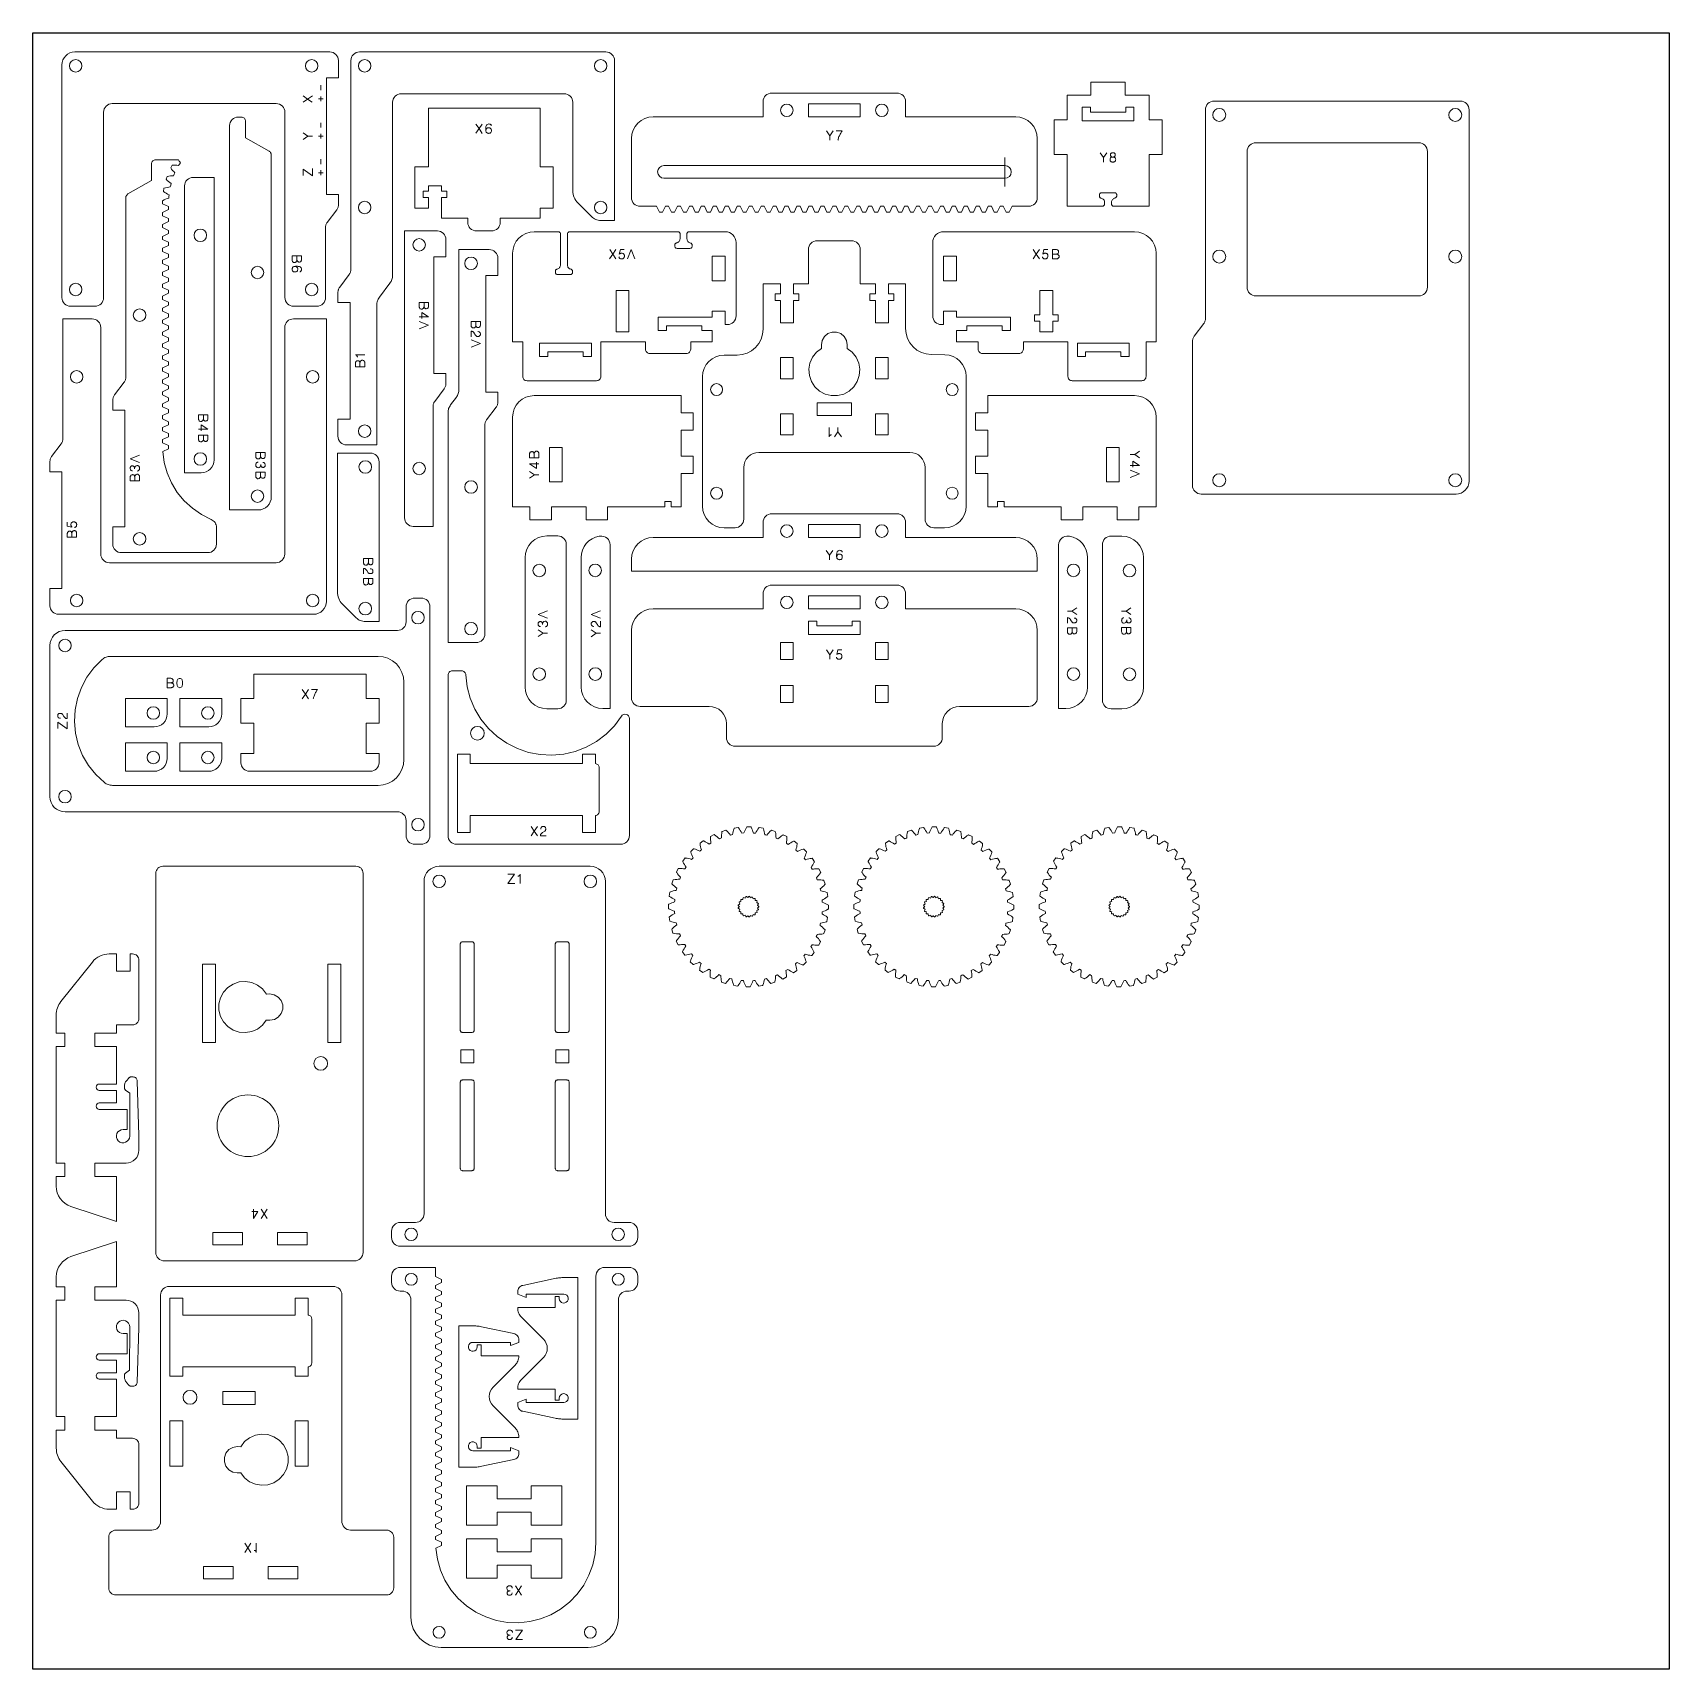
# Model space of a CAD drawing. Header units: centimetres. Extents: x 576.4 to 636.4, y 140.5 to 200.5.
import ezdxf

# ---------------------------------------------------------------- set-up
doc = ezdxf.new("R2010")
doc.units = ezdxf.units.CM
doc.layers.add('CORTE', color=1, linetype='Continuous')
doc.layers.add('MARCO', color=2, linetype='Continuous')

msp = doc.modelspace()

# ---------------------------------------------------------------- linework, layer by layer
at = {"layer": 'CORTE', "lineweight": 0}
for points in [[(577.464, 190.754), (577.464, 199.287), (577.473, 199.379), (577.5, 199.468), (577.544, 199.55), (577.603, 199.622), (577.675, 199.681), (577.757, 199.725), (577.846, 199.752), (577.939, 199.761), (587.287, 199.761), (587.349, 199.755), (587.409, 199.737), (587.463, 199.708), (587.511, 199.669), (587.55, 199.621), (587.579, 199.566), (587.598, 199.507), (587.604, 199.445), (587.604, 198.811), (587.161, 198.811), (587.161, 194.537), (587.604, 194.537), (587.604, 194.168), (587.603, 194.142), (587.6, 194.117), (587.595, 194.092), (587.588, 194.068), (587.578, 194.044), (587.568, 194.021), (587.555, 193.999), (587.54, 193.978), (587.192, 193.514), (587.178, 193.492), (587.165, 193.471), (587.154, 193.447), (587.145, 193.424), (587.138, 193.399), (587.133, 193.374), (587.13, 193.349), (587.129, 193.324), (587.129, 190.754), (587.123, 190.693), (587.105, 190.633), (587.076, 190.578), (587.036, 190.53), (586.988, 190.491), (586.933, 190.462), (586.874, 190.444), (586.812, 190.437), (585.959, 190.437), (585.897, 190.444), (585.838, 190.462), (585.783, 190.491), (585.735, 190.53), (585.696, 190.578), (585.667, 190.633), (585.649, 190.693), (585.643, 190.754), (585.641, 197.551), (585.635, 197.613), (585.617, 197.672), (585.587, 197.727), (585.548, 197.775), (585.5, 197.814), (585.446, 197.843), (585.386, 197.861), (585.324, 197.868), (579.309, 197.868), (579.248, 197.861), (579.188, 197.843), (579.134, 197.814), (579.086, 197.775), (579.046, 197.727), (579.017, 197.672), (578.999, 197.613), (578.993, 197.551), (578.993, 190.754), (578.987, 190.692), (578.969, 190.633), (578.94, 190.578), (578.9, 190.53), (578.852, 190.49), (578.797, 190.461), (578.738, 190.444), (578.676, 190.437), (577.78, 190.437), (577.719, 190.444), (577.659, 190.461), (577.604, 190.49), (577.556, 190.53), (577.517, 190.578), (577.488, 190.633), (577.47, 190.692)], [(597.724, 199.445), (597.724, 193.586), (597.218, 193.586), (597.171, 193.588), (597.125, 193.595), (597.08, 193.606), (597.036, 193.622), (596.994, 193.642), (596.954, 193.666), (596.916, 193.693), (596.882, 193.725), (596.381, 194.226), (596.339, 194.272), (596.302, 194.322), (596.27, 194.375), (596.243, 194.432), (596.223, 194.49), (596.208, 194.551), (596.198, 194.612), (596.195, 194.674), (596.195, 197.916), (596.189, 197.977), (596.171, 198.037), (596.142, 198.091), (596.103, 198.139), (596.055, 198.179), (596, 198.208), (595.941, 198.226), (595.879, 198.232), (589.905, 198.232), (589.843, 198.226), (589.784, 198.208), (589.729, 198.179), (589.681, 198.139), (589.641, 198.091), (589.612, 198.037), (589.595, 197.977), (589.588, 197.916), (589.588, 191.571), (589.587, 191.533), (589.582, 191.495), (589.574, 191.457), (589.564, 191.421), (589.55, 191.385), (589.534, 191.35), (589.515, 191.318), (589.493, 191.286), (589.104, 190.767), (589.082, 190.736), (589.063, 190.703), (589.047, 190.668), (589.033, 190.632), (589.023, 190.595), (589.015, 190.558), (589.01, 190.52), (589.009, 190.482), (589.009, 185.354), (587.901, 185.354), (587.839, 185.36), (587.779, 185.378), (587.725, 185.407), (587.677, 185.446), (587.638, 185.494), (587.609, 185.549), (587.59, 185.609), (587.584, 185.67), (587.584, 186.304), (588.027, 186.304), (588.027, 190.578), (587.584, 190.578), (587.584, 190.947), (587.585, 190.973), (587.588, 190.998), (587.594, 191.023), (587.6, 191.047), (587.61, 191.071), (587.62, 191.094), (587.633, 191.117), (587.648, 191.137), (587.996, 191.602), (588.01, 191.623), (588.023, 191.645), (588.034, 191.668), (588.043, 191.692), (588.05, 191.716), (588.055, 191.741), (588.058, 191.766), (588.059, 191.792), (588.059, 199.445), (588.065, 199.506), (588.083, 199.566), (588.112, 199.621), (588.152, 199.669), (588.2, 199.708), (588.255, 199.737), (588.314, 199.755), (588.376, 199.761), (597.408, 199.761), (597.469, 199.755), (597.529, 199.737), (597.584, 199.708), (597.632, 199.669), (597.671, 199.621), (597.7, 199.566), (597.718, 199.506)], [(615.946, 194.187), (615.946, 194.251), (615.948, 194.278), (615.955, 194.304), (615.967, 194.328), (615.982, 194.351), (616.001, 194.37), (616.022, 194.386), (616.047, 194.398), (616.073, 194.405), (616.086, 194.409), (616.098, 194.416), (616.108, 194.423), (616.118, 194.433), (616.126, 194.445), (616.131, 194.457), (616.135, 194.47), (616.136, 194.483), (616.136, 194.523), (616.135, 194.538), (616.13, 194.553), (616.122, 194.567), (616.113, 194.579), (616.101, 194.589), (616.087, 194.596), (616.072, 194.6), (616.057, 194.602), (615.582, 194.602), (615.567, 194.6), (615.552, 194.596), (615.538, 194.589), (615.526, 194.579), (615.516, 194.567), (615.509, 194.553), (615.504, 194.538), (615.503, 194.523), (615.503, 194.479), (615.504, 194.466), (615.508, 194.453), (615.513, 194.44), (615.52, 194.429), (615.53, 194.419), (615.541, 194.412), (615.553, 194.405), (615.566, 194.402), (615.592, 194.394), (615.616, 194.382), (615.638, 194.366), (615.657, 194.347), (615.672, 194.324), (615.683, 194.3), (615.691, 194.274), (615.693, 194.246), (615.693, 194.187), (615.691, 194.171), (615.687, 194.156), (615.68, 194.142), (615.669, 194.13), (615.658, 194.121), (615.644, 194.113), (615.629, 194.109), (615.614, 194.107), (614.316, 194.107), (614.316, 196.007), (613.84, 196.007), (613.84, 197.273), (614.316, 197.273), (614.316, 198.184), (615.186, 198.184), (615.186, 198.659), (616.452, 198.659), (616.452, 198.184), (617.323, 198.184), (617.323, 197.273), (617.798, 197.273), (617.798, 196.007), (617.323, 196.007), (617.323, 194.107), (616.025, 194.107), (616.01, 194.109), (615.995, 194.113), (615.981, 194.121), (615.969, 194.13), (615.959, 194.142), (615.952, 194.156), (615.948, 194.171)], [(586.644, 197.922), (586.474, 198.037), (586.304, 197.924), (586.474, 198.037), (586.304, 198.152), (586.474, 198.037), (586.646, 198.152), (586.474, 198.037)], [(587.045, 198.045), (586.956, 198.045), (586.956, 197.956), (586.956, 198.045), (586.867, 198.045), (586.956, 198.045), (586.956, 198.134), (586.956, 198.045)], [(613.226, 196.595), (613.226, 194.424), (613.22, 194.362), (613.202, 194.303), (613.173, 194.248), (613.133, 194.2), (613.085, 194.16), (613.03, 194.131), (612.971, 194.113), (612.909, 194.107), (612.299, 194.107), (612.197, 193.89), (612.081, 193.89), (611.979, 194.107), (611.86, 194.107), (611.758, 193.89), (611.643, 193.89), (611.541, 194.107), (611.422, 194.107), (611.323, 193.89), (611.204, 193.89), (611.102, 194.107), (610.986, 194.107), (610.884, 193.89), (610.766, 193.89), (610.663, 194.107), (610.548, 194.107), (610.446, 193.89), (610.327, 193.89), (610.224, 194.107), (610.109, 194.107), (610.007, 193.89), (609.888, 193.89), (609.789, 194.107), (609.67, 194.107), (609.568, 193.89), (609.453, 193.89), (609.35, 194.107), (609.232, 194.107), (609.13, 193.89), (609.014, 193.89), (608.912, 194.107), (608.793, 194.107), (608.691, 193.89), (608.576, 193.89), (608.474, 194.107), (608.355, 194.107), (608.256, 193.89), (608.137, 193.89), (608.035, 194.107), (607.919, 194.107), (607.817, 193.89), (607.698, 193.89), (607.596, 194.107), (607.481, 194.107), (607.378, 193.89), (607.26, 193.89), (607.157, 194.107), (607.042, 194.107), (606.939, 193.89), (606.821, 193.89), (606.722, 194.107), (606.603, 194.107), (606.501, 193.89), (606.385, 193.89), (606.283, 194.107), (606.165, 194.107), (606.062, 193.89), (605.947, 193.89), (605.845, 194.107), (605.726, 194.107), (605.624, 193.89), (605.509, 193.89), (605.406, 194.107), (605.287, 194.107), (605.189, 193.89), (605.07, 193.89), (604.967, 194.107), (604.852, 194.107), (604.75, 193.89), (604.631, 193.89), (604.529, 194.107), (604.413, 194.107), (604.311, 193.89), (604.192, 193.89), (604.09, 194.107), (603.974, 194.107), (603.869, 193.89), (603.754, 193.89), (603.652, 194.107), (603.536, 194.107), (603.434, 193.89), (603.318, 193.89), (603.213, 194.107), (603.098, 194.107), (602.995, 193.89), (602.88, 193.89), (602.774, 194.107), (602.659, 194.107), (602.556, 193.89), (602.441, 193.89), (602.335, 194.107), (602.22, 194.107), (602.118, 193.89), (602.002, 193.89), (601.9, 194.107), (601.785, 194.107), (601.679, 193.89), (601.564, 193.89), (601.461, 194.107), (601.346, 194.107), (601.241, 193.89), (601.125, 193.89), (601.023, 194.107), (600.907, 194.107), (600.802, 193.89), (600.687, 193.89), (600.584, 194.107), (600.469, 194.107), (600.367, 193.89), (600.248, 193.89), (600.145, 194.107), (600.03, 194.107), (599.928, 193.89), (599.813, 193.89), (599.707, 194.107), (599.591, 194.107), (599.489, 193.89), (599.374, 193.89), (599.268, 194.107), (598.662, 194.107), (598.6, 194.113), (598.54, 194.131), (598.485, 194.16), (598.438, 194.2), (598.398, 194.248), (598.369, 194.303), (598.351, 194.362), (598.345, 194.424), (598.345, 196.595), (598.36, 196.749), (598.405, 196.898), (598.478, 197.035), (598.577, 197.154), (598.697, 197.253), (598.834, 197.326), (598.982, 197.371), (599.136, 197.387), (603.173, 197.387), (603.173, 197.941), (603.179, 198.002), (603.197, 198.062), (603.227, 198.117), (603.266, 198.165), (603.314, 198.204), (603.368, 198.233), (603.428, 198.251), (603.49, 198.257), (608.081, 198.257), (608.142, 198.251), (608.202, 198.233), (608.257, 198.204), (608.305, 198.165), (608.344, 198.117), (608.373, 198.062), (608.391, 198.002), (608.398, 197.941), (608.398, 197.387), (612.434, 197.387), (612.589, 197.371), (612.737, 197.326), (612.874, 197.253), (612.994, 197.154), (613.092, 197.035), (613.165, 196.898), (613.211, 196.749)], [(590.405, 194.038), (590.405, 195.547), (590.904, 195.547), (590.904, 197.707), (594.996, 197.707), (594.996, 195.547), (595.471, 195.547), (595.471, 194.038), (594.996, 194.038), (594.996, 193.671), (593.535, 193.671), (593.535, 193.515), (593.528, 193.453), (593.511, 193.394), (593.481, 193.339), (593.442, 193.291), (593.394, 193.252), (593.339, 193.223), (593.28, 193.204), (593.218, 193.199), (592.662, 193.199), (592.601, 193.204), (592.541, 193.223), (592.486, 193.252), (592.438, 193.291), (592.399, 193.339), (592.37, 193.394), (592.352, 193.453), (592.346, 193.515), (592.346, 193.671), (591.379, 193.671), (591.379, 194.426), (591.577, 194.426), (591.577, 194.663), (591.379, 194.663), (591.379, 194.858), (590.904, 194.858), (590.904, 194.663), (590.706, 194.663), (590.706, 194.426), (590.904, 194.426), (590.904, 194.038)], [(606.735, 197.861), (604.836, 197.861), (604.836, 197.387), (606.735, 197.387)], [(614.87, 197.732), (614.87, 197.242), (616.769, 197.242), (616.769, 197.732), (616.469, 197.732), (616.469, 197.559), (615.17, 197.559), (615.17, 197.732)], [(629.055, 197.645), (629.055, 184.029), (629.046, 183.936), (629.019, 183.848), (628.975, 183.766), (628.916, 183.694), (628.844, 183.634), (628.762, 183.591), (628.673, 183.563), (628.58, 183.555), (619.232, 183.555), (619.17, 183.561), (619.11, 183.578), (619.056, 183.608), (619.008, 183.647), (618.968, 183.695), (618.939, 183.75), (618.921, 183.809), (618.915, 183.871), (618.915, 189.148), (618.916, 189.173), (618.919, 189.199), (618.924, 189.224), (618.931, 189.248), (618.94, 189.272), (618.951, 189.295), (618.964, 189.317), (618.978, 189.338), (619.327, 189.802), (619.341, 189.824), (619.354, 189.845), (619.365, 189.869), (619.373, 189.892), (619.381, 189.917), (619.386, 189.942), (619.389, 189.967), (619.39, 189.993), (619.39, 197.645), (619.396, 197.707), (619.414, 197.766), (619.443, 197.821), (619.482, 197.869), (619.53, 197.909), (619.585, 197.938), (619.645, 197.956), (619.706, 197.962), (628.738, 197.962), (628.8, 197.956), (628.859, 197.938), (628.914, 197.909), (628.962, 197.869), (629.002, 197.821), (629.031, 197.766), (629.049, 197.707)], [(585.141, 195.983), (585.141, 183.444), (585.132, 183.352), (585.105, 183.263), (585.061, 183.181), (585.002, 183.109), (584.93, 183.05), (584.848, 183.006), (584.759, 182.979), (584.666, 182.97), (583.612, 182.97), (583.612, 197.06), (583.618, 197.122), (583.636, 197.182), (583.665, 197.236), (583.705, 197.284), (583.753, 197.324), (583.808, 197.353), (583.867, 197.371), (583.928, 197.377), (584.041, 197.377), (584.072, 197.374), (584.102, 197.365), (584.129, 197.35), (584.153, 197.331), (584.172, 197.307), (584.187, 197.279), (584.196, 197.25), (584.199, 197.219), (584.199, 196.618), (585.062, 196.12), (585.079, 196.108), (585.094, 196.095), (585.108, 196.079), (585.12, 196.062), (585.129, 196.043), (585.136, 196.024), (585.14, 196.004)], [(592.642, 196.78), (592.757, 196.95), (592.644, 197.12), (592.757, 196.95), (592.872, 197.12), (592.757, 196.95), (592.872, 196.778), (592.757, 196.95)], [(605.617, 196.523), (605.617, 196.688), (605.493, 196.865), (605.617, 196.688), (605.741, 196.865), (605.617, 196.688)], [(586.646, 196.675), (586.481, 196.675), (586.304, 196.551), (586.481, 196.675), (586.304, 196.8), (586.481, 196.675)], [(587.045, 196.675), (586.956, 196.675), (586.956, 196.586), (586.956, 196.675), (586.867, 196.675), (586.956, 196.675), (586.956, 196.763), (586.956, 196.675)], [(627.526, 191.134), (627.526, 196.117), (627.52, 196.178), (627.502, 196.238), (627.473, 196.292), (627.433, 196.34), (627.385, 196.38), (627.33, 196.409), (627.271, 196.427), (627.209, 196.433), (621.236, 196.433), (621.174, 196.427), (621.114, 196.409), (621.06, 196.38), (621.012, 196.34), (620.972, 196.292), (620.943, 196.238), (620.925, 196.178), (620.919, 196.117), (620.919, 191.134), (620.925, 191.073), (620.943, 191.013), (620.972, 190.958), (621.012, 190.91), (621.06, 190.871), (621.114, 190.842), (621.174, 190.824), (621.236, 190.818), (627.209, 190.818), (627.271, 190.824), (627.33, 190.842), (627.385, 190.871), (627.433, 190.91), (627.473, 190.958), (627.502, 191.013), (627.52, 191.073)], [(615.655, 195.891), (615.78, 196.068), (615.655, 195.891), (615.531, 196.068), (615.655, 195.891), (615.655, 195.726)], [(583.045, 195.165), (583.045, 184.809), (583.036, 184.716), (583.009, 184.627), (582.965, 184.544), (582.906, 184.472), (582.834, 184.414), (582.752, 184.37), (582.663, 184.343), (582.57, 184.333), (581.959, 184.333), (581.959, 194.848), (581.966, 194.911), (581.983, 194.97), (582.012, 195.024), (582.052, 195.072), (582.1, 195.112), (582.155, 195.141), (582.214, 195.159), (582.276, 195.165)], [(586.304, 195.471), (586.646, 195.226), (586.646, 195.486), (586.646, 195.226), (586.304, 195.471), (586.304, 195.235)], [(587.045, 195.334), (586.956, 195.334), (586.956, 195.245), (586.956, 195.334), (586.867, 195.334), (586.956, 195.334), (586.956, 195.423), (586.956, 195.334)], [(599.532, 195.135), (599.443, 195.153), (599.368, 195.203), (599.319, 195.278), (599.303, 195.366), (599.32, 195.454), (599.371, 195.528), (599.446, 195.577), (599.534, 195.594), (612.039, 195.594), (612.128, 195.576), (612.202, 195.526), (612.252, 195.451), (612.268, 195.363), (612.25, 195.275), (612.2, 195.201), (612.125, 195.152), (612.038, 195.135)], [(590.025, 182.684), (590.025, 193.199), (591.229, 193.199), (591.29, 193.193), (591.35, 193.175), (591.404, 193.145), (591.452, 193.106), (591.491, 193.058), (591.521, 193.003), (591.539, 192.944), (591.545, 192.882), (591.545, 192.249), (591.102, 192.249), (591.102, 187.975), (591.545, 187.975), (591.545, 187.605), (591.544, 187.58), (591.541, 187.554), (591.536, 187.53), (591.529, 187.505), (591.519, 187.481), (591.509, 187.458), (591.496, 187.436), (591.481, 187.415), (591.134, 186.951), (591.119, 186.93), (591.106, 186.908), (591.095, 186.885), (591.086, 186.861), (591.079, 186.836), (591.074, 186.811), (591.071, 186.786), (591.07, 186.761), (591.07, 182.367), (590.342, 182.367), (590.28, 182.373), (590.221, 182.391), (590.166, 182.421), (590.118, 182.46), (590.079, 182.508), (590.05, 182.562), (590.031, 182.622)], [(597.064, 187.708), (594.517, 187.708), (594.487, 187.711), (594.457, 187.72), (594.429, 187.735), (594.405, 187.754), (594.386, 187.778), (594.371, 187.806), (594.362, 187.836), (594.359, 187.866), (594.359, 189.135), (593.99, 189.135), (593.99, 192.381), (594.005, 192.535), (594.05, 192.684), (594.123, 192.821), (594.222, 192.941), (594.342, 193.039), (594.478, 193.112), (594.627, 193.157), (594.782, 193.173), (595.666, 193.173), (595.681, 193.171), (595.696, 193.166), (595.71, 193.159), (595.722, 193.149), (595.732, 193.137), (595.739, 193.123), (595.744, 193.109), (595.745, 193.093), (595.745, 191.956), (595.743, 191.929), (595.736, 191.903), (595.725, 191.878), (595.71, 191.856), (595.691, 191.837), (595.669, 191.821), (595.645, 191.809), (595.619, 191.801), (595.605, 191.797), (595.594, 191.791), (595.582, 191.783), (595.573, 191.774), (595.566, 191.762), (595.56, 191.75), (595.556, 191.737), (595.555, 191.723), (595.555, 191.681), (595.557, 191.665), (595.561, 191.65), (595.569, 191.637), (595.579, 191.624), (595.59, 191.615), (595.604, 191.608), (595.619, 191.603), (595.634, 191.602), (596.109, 191.602), (596.125, 191.603), (596.14, 191.608), (596.153, 191.615), (596.166, 191.624), (596.175, 191.637), (596.182, 191.65), (596.187, 191.665), (596.188, 191.681), (596.188, 191.72), (596.187, 191.734), (596.184, 191.747), (596.178, 191.759), (596.171, 191.77), (596.161, 191.78), (596.15, 191.788), (596.138, 191.794), (596.125, 191.798), (596.099, 191.805), (596.075, 191.817), (596.053, 191.833), (596.034, 191.853), (596.019, 191.875), (596.008, 191.9), (596.001, 191.926), (595.999, 191.953), (595.999, 193.093), (596, 193.109), (596.005, 193.123), (596.012, 193.137), (596.022, 193.149), (596.034, 193.159), (596.048, 193.166), (596.062, 193.171), (596.078, 193.173), (600.048, 193.173), (600.064, 193.171), (600.078, 193.166), (600.092, 193.159), (600.104, 193.149), (600.114, 193.137), (600.121, 193.123), (600.126, 193.109), (600.127, 193.093), (600.127, 192.916), (600.125, 192.889), (600.118, 192.863), (600.107, 192.839), (600.092, 192.816), (600.073, 192.797), (600.051, 192.781), (600.027, 192.769), (600.001, 192.761), (599.988, 192.758), (599.976, 192.752), (599.965, 192.744), (599.955, 192.734), (599.948, 192.722), (599.942, 192.71), (599.939, 192.697), (599.938, 192.684), (599.938, 192.64), (599.939, 192.625), (599.943, 192.61), (599.951, 192.596), (599.96, 192.584), (599.973, 192.574), (599.986, 192.567), (600.001, 192.563), (600.016, 192.561), (600.492, 192.561), (600.507, 192.563), (600.522, 192.567), (600.536, 192.574), (600.547, 192.584), (600.557, 192.596), (600.565, 192.61), (600.569, 192.625), (600.571, 192.64), (600.571, 192.68), (600.57, 192.693), (600.566, 192.706), (600.56, 192.719), (600.553, 192.73), (600.544, 192.74), (600.532, 192.748), (600.52, 192.754), (600.507, 192.757), (600.482, 192.765), (600.457, 192.777), (600.435, 192.793), (600.416, 192.812), (600.401, 192.835), (600.39, 192.859), (600.383, 192.886), (600.38, 192.912), (600.38, 193.093), (600.382, 193.109), (600.387, 193.123), (600.394, 193.137), (600.404, 193.149), (600.416, 193.159), (600.43, 193.166), (600.445, 193.171), (600.46, 193.173), (601.785, 193.173), (601.862, 193.165), (601.936, 193.142), (602.005, 193.106), (602.064, 193.056), (602.113, 192.997), (602.15, 192.928), (602.173, 192.854), (602.18, 192.777), (602.18, 190.085), (602.174, 190.023), (602.156, 189.964), (602.127, 189.909), (602.087, 189.861), (602.04, 189.822), (601.984, 189.793), (601.925, 189.775), (601.864, 189.769), (601.785, 189.769), (601.785, 190.262), (601.309, 190.262), (601.309, 190.038), (599.33, 190.038), (599.33, 189.547), (599.632, 189.547), (599.632, 189.721), (600.929, 189.721), (600.929, 189.547), (601.309, 189.547), (601.309, 189.135), (600.517, 189.135), (600.517, 188.865), (600.513, 188.834), (600.504, 188.805), (600.49, 188.777), (600.47, 188.753), (600.446, 188.733), (600.419, 188.719), (600.389, 188.71), (600.358, 188.707), (599.017, 188.707), (598.986, 188.71), (598.956, 188.719), (598.929, 188.733), (598.905, 188.753), (598.885, 188.777), (598.87, 188.805), (598.861, 188.834), (598.859, 188.865), (598.859, 189.135), (597.223, 189.135), (597.223, 187.866), (597.219, 187.836), (597.21, 187.806), (597.196, 187.778), (597.176, 187.754), (597.152, 187.735), (597.125, 187.72), (597.095, 187.711)], [(610.618, 187.871), (610.618, 183.11), (610.603, 182.955), (610.558, 182.807), (610.485, 182.67), (610.386, 182.55), (610.266, 182.451), (610.129, 182.378), (609.981, 182.333), (609.827, 182.318), (609.427, 182.318), (609.365, 182.324), (609.306, 182.342), (609.251, 182.371), (609.203, 182.411), (609.163, 182.459), (609.134, 182.513), (609.116, 182.573), (609.11, 182.635), (609.11, 184.527), (609.1, 184.634), (609.068, 184.738), (609.017, 184.834), (608.948, 184.918), (608.864, 184.987), (608.768, 185.038), (608.664, 185.07), (608.556, 185.081), (603.015, 185.081), (602.907, 185.07), (602.803, 185.038), (602.707, 184.987), (602.623, 184.918), (602.554, 184.834), (602.503, 184.738), (602.472, 184.634), (602.461, 184.527), (602.461, 182.635), (602.455, 182.573), (602.437, 182.513), (602.408, 182.459), (602.368, 182.411), (602.32, 182.372), (602.265, 182.342), (602.206, 182.324), (602.144, 182.318), (601.744, 182.318), (601.59, 182.333), (601.442, 182.378), (601.305, 182.451), (601.185, 182.55), (601.086, 182.67), (601.013, 182.807), (600.968, 182.955), (600.953, 183.11), (600.953, 187.859), (600.968, 188.013), (601.013, 188.162), (601.086, 188.299), (601.185, 188.419), (601.305, 188.517), (601.442, 188.59), (601.59, 188.635), (601.744, 188.651), (602.224, 188.651), (602.409, 188.669), (602.587, 188.723), (602.751, 188.81), (602.895, 188.929), (603.013, 189.073), (603.101, 189.237), (603.155, 189.415), (603.174, 189.601), (603.174, 191.255), (603.807, 191.255), (603.807, 190.893), (603.609, 190.893), (603.609, 190.655), (603.807, 190.655), (603.807, 189.83), (604.282, 189.83), (604.282, 190.655), (604.479, 190.655), (604.479, 190.893), (604.282, 190.893), (604.282, 191.255), (604.836, 191.255), (604.836, 192.521), (604.842, 192.583), (604.86, 192.643), (604.889, 192.697), (604.928, 192.745), (604.976, 192.784), (605.031, 192.814), (605.091, 192.832), (605.152, 192.838), (606.419, 192.838), (606.48, 192.832), (606.54, 192.814), (606.595, 192.784), (606.643, 192.745), (606.682, 192.697), (606.712, 192.643), (606.729, 192.583), (606.736, 192.521), (606.736, 191.255), (607.29, 191.255), (607.29, 190.893), (607.091, 190.893), (607.091, 190.655), (607.29, 190.655), (607.29, 189.83), (607.764, 189.83), (607.764, 190.655), (607.963, 190.655), (607.963, 190.893), (607.764, 190.893), (607.764, 191.255), (608.398, 191.255), (608.398, 189.619), (608.415, 189.436), (608.469, 189.259), (608.555, 189.096), (608.671, 188.953), (608.813, 188.835), (608.974, 188.746), (609.15, 188.691), (609.333, 188.67), (609.839, 188.662), (609.992, 188.645), (610.138, 188.599), (610.272, 188.525), (610.39, 188.426), (610.487, 188.306), (610.559, 188.171), (610.603, 188.024)], [(614.476, 187.711), (614.446, 187.72), (614.419, 187.735), (614.395, 187.754), (614.375, 187.778), (614.36, 187.806), (614.351, 187.836), (614.348, 187.866), (614.348, 189.135), (612.713, 189.135), (612.713, 188.865), (612.709, 188.834), (612.7, 188.805), (612.686, 188.777), (612.666, 188.753), (612.642, 188.733), (612.615, 188.719), (612.585, 188.71), (612.554, 188.707), (611.213, 188.707), (611.182, 188.71), (611.152, 188.719), (611.125, 188.733), (611.101, 188.753), (611.081, 188.777), (611.066, 188.805), (611.057, 188.834), (611.055, 188.865), (611.055, 189.135), (610.262, 189.135), (610.262, 189.547), (610.641, 189.547), (610.641, 189.721), (611.94, 189.721), (611.94, 189.547), (612.24, 189.547), (612.24, 190.038), (610.262, 190.038), (610.262, 190.262), (609.787, 190.262), (609.787, 189.769), (609.707, 189.769), (609.645, 189.775), (609.586, 189.793), (609.532, 189.822), (609.484, 189.861), (609.444, 189.909), (609.415, 189.964), (609.397, 190.023), (609.391, 190.085), (609.391, 192.777), (609.399, 192.854), (609.421, 192.928), (609.457, 192.996), (609.507, 193.056), (609.567, 193.106), (609.635, 193.142), (609.709, 193.165), (609.787, 193.173), (616.79, 193.173), (616.944, 193.157), (617.092, 193.112), (617.229, 193.039), (617.349, 192.94), (617.448, 192.821), (617.521, 192.684), (617.566, 192.535), (617.581, 192.381), (617.581, 189.135), (617.212, 189.135), (617.212, 187.866), (617.209, 187.836), (617.2, 187.806), (617.185, 187.778), (617.165, 187.754), (617.141, 187.735), (617.114, 187.72), (617.085, 187.711), (617.054, 187.708), (614.507, 187.708)], [(586.248, 192.152), (586.248, 192.284), (585.905, 192.284), (585.905, 192.138), (585.905, 192.284), (586.248, 192.284)], [(586.082, 192.284), (586.082, 192.153)], [(591.62, 178.11), (591.62, 186.536), (591.622, 186.574), (591.626, 186.612), (591.633, 186.65), (591.644, 186.686), (591.658, 186.722), (591.674, 186.757), (591.693, 186.79), (591.715, 186.821), (591.927, 187.104), (591.949, 187.136), (591.968, 187.169), (591.984, 187.204), (591.998, 187.239), (592.009, 187.276), (592.016, 187.313), (592.02, 187.351), (592.022, 187.389), (592.022, 192.518), (593.13, 192.518), (593.192, 192.511), (593.251, 192.494), (593.306, 192.465), (593.354, 192.425), (593.394, 192.377), (593.423, 192.322), (593.441, 192.263), (593.447, 192.201), (593.447, 191.568), (593.004, 191.568), (593.004, 187.294), (593.447, 187.294), (593.447, 186.924), (593.446, 186.899), (593.443, 186.873), (593.438, 186.848), (593.43, 186.824), (593.422, 186.8), (593.411, 186.777), (593.398, 186.755), (593.384, 186.734), (593.035, 186.27), (593.021, 186.249), (593.008, 186.227), (592.997, 186.203), (592.988, 186.18), (592.981, 186.155), (592.976, 186.13), (592.973, 186.105), (592.972, 186.079), (592.972, 178.427), (592.966, 178.365), (592.948, 178.306), (592.918, 178.251), (592.879, 178.203), (592.831, 178.163), (592.776, 178.134), (592.717, 178.116), (592.655, 178.11)], [(597.66, 192.349), (597.774, 192.176), (597.66, 192.349), (597.774, 192.519), (597.66, 192.349), (597.547, 192.519), (597.66, 192.349), (597.545, 192.179)], [(597.938, 192.519), (597.9, 192.349), (597.938, 192.519), (598.08, 192.519)], [(598.339, 192.519), (598.475, 192.176), (598.339, 192.519), (598.203, 192.176)], [(601.309, 191.373), (601.785, 191.373), (601.785, 192.277), (601.309, 192.277)], [(610.262, 192.277), (609.787, 192.277), (609.787, 191.373), (610.262, 191.373)], [(613.071, 192.179), (613.186, 192.349), (613.073, 192.519), (613.186, 192.349), (613.3, 192.519), (613.186, 192.349), (613.3, 192.176), (613.186, 192.349)], [(613.606, 192.519), (613.464, 192.519), (613.426, 192.349), (613.464, 192.519)], [(613.913, 192.519), (613.78, 192.519), (613.78, 192.176), (613.926, 192.176), (613.78, 192.176), (613.78, 192.519)], [(597.779, 189.503), (598.254, 189.503), (598.254, 191.012), (597.779, 191.012)], [(613.792, 189.89), (613.989, 189.89), (613.989, 190.127), (613.792, 190.127), (613.792, 191.012), (613.317, 191.012), (613.317, 190.127), (613.119, 190.127), (613.119, 189.89), (613.317, 189.89), (613.317, 189.503), (613.792, 189.503)], [(590.907, 190.443), (590.907, 190.576), (590.565, 190.576), (590.565, 190.43), (590.565, 190.576), (590.907, 190.576)], [(590.565, 190.055), (590.907, 190.055), (590.656, 190.216), (590.656, 189.994), (590.656, 190.216), (590.907, 190.055)], [(587.163, 189.975), (587.163, 179.619), (587.155, 179.527), (587.127, 179.438), (587.084, 179.356), (587.024, 179.284), (586.952, 179.224), (586.87, 179.181), (586.781, 179.154), (586.689, 179.145), (577.34, 179.145), (577.278, 179.151), (577.219, 179.169), (577.164, 179.198), (577.116, 179.237), (577.077, 179.285), (577.048, 179.34), (577.03, 179.399), (577.024, 179.461), (577.024, 180.095), (577.467, 180.095), (577.467, 184.369), (577.024, 184.369), (577.024, 184.738), (577.025, 184.763), (577.028, 184.789), (577.033, 184.814), (577.04, 184.838), (577.049, 184.862), (577.059, 184.885), (577.072, 184.907), (577.087, 184.928), (577.435, 185.392), (577.45, 185.414), (577.462, 185.435), (577.473, 185.459), (577.482, 185.482), (577.489, 185.507), (577.494, 185.532), (577.497, 185.557), (577.498, 185.582), (577.498, 189.976), (578.574, 189.976), (578.636, 189.97), (578.696, 189.952), (578.75, 189.923), (578.798, 189.884), (578.838, 189.836), (578.867, 189.781), (578.885, 189.721), (578.891, 189.66), (578.891, 181.355), (578.897, 181.293), (578.915, 181.234), (578.945, 181.179), (578.984, 181.131), (579.032, 181.092), (579.087, 181.062), (579.146, 181.044), (579.208, 181.038), (585.318, 181.038), (585.38, 181.044), (585.439, 181.062), (585.494, 181.092), (585.542, 181.131), (585.581, 181.179), (585.61, 181.234), (585.628, 181.293), (585.634, 181.355), (585.634, 189.66), (585.64, 189.721), (585.658, 189.781), (585.688, 189.836), (585.727, 189.884), (585.775, 189.923), (585.83, 189.952), (585.889, 189.97), (585.951, 189.976)], [(590.907, 189.745), (590.565, 189.609), (590.907, 189.745), (590.565, 189.881)], [(592.808, 189.753), (592.808, 189.885), (592.465, 189.885), (592.465, 189.739), (592.465, 189.885), (592.808, 189.885)], [(592.465, 189.322), (592.465, 189.526)], [(592.808, 189.074), (592.465, 188.938), (592.808, 189.074), (592.465, 189.21)], [(592.584, 189.446), (592.638, 189.365)], [(594.978, 188.597), (595.279, 188.597), (595.279, 188.771), (596.577, 188.771), (596.577, 188.597), (596.878, 188.597), (596.878, 189.088), (594.978, 189.088)], [(606.719, 188.129), (606.68, 188.357), (606.586, 188.569), (606.443, 188.751), (606.26, 188.893), (606.26, 189.022), (606.232, 189.185), (606.149, 189.328), (606.023, 189.434), (605.868, 189.49), (605.703, 189.49), (605.548, 189.434), (605.422, 189.328), (605.339, 189.185), (605.311, 189.022), (605.311, 188.893), (605.128, 188.751), (604.985, 188.569), (604.891, 188.357), (604.852, 188.129), (604.871, 187.899), (604.946, 187.68), (605.072, 187.486), (605.242, 187.329), (605.445, 187.219), (605.67, 187.162), (605.901, 187.162), (606.126, 187.219), (606.329, 187.329), (606.499, 187.486), (606.626, 187.68), (606.7, 187.899)], [(616.593, 189.088), (614.693, 189.088), (614.693, 188.597), (614.994, 188.597), (614.994, 188.771), (616.292, 188.771), (616.292, 188.597), (616.593, 188.597)], [(588.566, 188.658), (588.223, 188.658)], [(603.812, 188.558), (604.276, 188.558), (604.276, 187.778), (603.812, 187.778)], [(607.295, 188.558), (607.759, 188.558), (607.759, 187.778), (607.295, 187.778)], [(588.223, 188.35), (588.223, 188.218), (588.566, 188.218), (588.566, 188.364), (588.566, 188.218), (588.223, 188.218)], [(588.39, 188.218), (588.39, 188.349)], [(600.607, 185.896), (600.607, 186.53), (600.164, 186.53), (600.164, 187.162), (594.781, 187.162), (594.627, 187.147), (594.478, 187.103), (594.342, 187.03), (594.222, 186.931), (594.123, 186.811), (594.05, 186.674), (594.005, 186.526), (593.99, 186.371), (593.99, 183.086), (594.623, 183.086), (594.623, 182.611), (595.414, 182.611), (595.414, 183.086), (596.681, 183.086), (596.681, 182.611), (597.472, 182.611), (597.472, 183.086), (599.565, 183.086), (599.565, 183.284), (599.802, 183.284), (599.802, 183.086), (600.164, 183.086), (600.164, 184.313), (600.607, 184.313), (600.607, 184.946), (600.164, 184.946), (600.164, 185.896)], [(605.158, 186.896), (606.413, 186.896), (606.413, 186.432), (605.158, 186.432)], [(610.964, 185.896), (610.964, 186.53), (611.407, 186.53), (611.407, 187.163), (616.79, 187.163), (616.944, 187.147), (617.092, 187.103), (617.229, 187.03), (617.349, 186.931), (617.448, 186.811), (617.521, 186.674), (617.566, 186.526), (617.581, 186.371), (617.581, 183.086), (616.948, 183.086), (616.948, 182.611), (616.156, 182.611), (616.156, 183.086), (614.89, 183.086), (614.89, 182.611), (614.098, 182.611), (614.098, 183.086), (612.006, 183.086), (612.006, 183.284), (611.769, 183.284), (611.769, 183.086), (611.407, 183.086), (611.407, 184.313), (610.964, 184.313), (610.964, 184.946), (611.407, 184.946), (611.407, 185.896)], [(582.818, 186.324), (582.818, 186.457), (582.476, 186.457), (582.476, 186.311), (582.476, 186.457), (582.818, 186.457)], [(582.818, 185.936), (582.567, 186.097), (582.567, 185.875), (582.567, 186.097), (582.818, 185.936), (582.476, 185.936)], [(582.652, 186.457), (582.652, 186.325)], [(603.812, 186.5), (604.276, 186.5), (604.276, 185.719), (603.812, 185.719)], [(607.295, 186.5), (607.759, 186.5), (607.759, 185.719), (607.295, 185.719)], [(582.818, 185.578), (582.818, 185.711), (582.476, 185.711), (582.476, 185.565), (582.476, 185.711), (582.818, 185.711)], [(582.652, 185.711), (582.652, 185.579)], [(605.597, 185.994), (605.597, 185.652)], [(605.917, 185.994), (605.917, 185.83), (606.041, 185.652), (605.917, 185.83), (605.792, 185.652), (605.917, 185.83)], [(579.97, 184.846), (580.313, 184.982), (579.97, 184.846), (580.313, 184.71)], [(584.915, 184.949), (584.915, 185.081), (584.572, 185.081), (584.572, 184.936), (584.572, 185.081), (584.915, 185.081)], [(584.749, 185.081), (584.749, 184.95)], [(589.093, 184.738), (589.093, 178.88), (588.586, 178.88), (588.54, 178.882), (588.494, 178.888), (588.449, 178.9), (588.404, 178.916), (588.363, 178.936), (588.322, 178.959), (588.285, 178.987), (588.25, 179.019), (587.749, 179.52), (587.707, 179.566), (587.671, 179.616), (587.638, 179.669), (587.612, 179.725), (587.591, 179.784), (587.576, 179.844), (587.567, 179.905), (587.564, 179.967), (587.564, 185.055), (588.776, 185.055), (588.838, 185.049), (588.898, 185.031), (588.952, 185.002), (589, 184.962), (589.039, 184.914), (589.068, 184.859), (589.087, 184.8)], [(594.609, 185.015), (594.609, 184.882), (594.951, 184.882), (594.951, 185.028), (594.951, 184.882), (594.609, 184.882)], [(594.775, 184.882), (594.775, 185.014)], [(595.341, 185.258), (595.804, 185.258), (595.804, 184.003), (595.341, 184.003)], [(615.766, 185.258), (616.23, 185.258), (616.23, 184.002), (615.766, 184.002)], [(616.634, 185.003), (616.799, 185.003), (616.977, 185.128), (616.799, 185.003), (616.977, 184.879), (616.799, 185.003)], [(584.915, 184.226), (584.915, 184.358), (584.572, 184.358), (584.572, 184.212), (584.572, 184.358), (584.915, 184.358)], [(584.749, 184.358), (584.749, 184.227)], [(594.951, 184.657), (594.609, 184.657), (594.86, 184.496), (594.86, 184.718), (594.86, 184.496), (594.609, 184.657)], [(594.787, 184.257), (594.609, 184.381), (594.787, 184.257), (594.609, 184.132), (594.787, 184.257), (594.951, 184.257)], [(616.977, 184.603), (616.725, 184.764), (616.725, 184.542), (616.725, 184.764), (616.977, 184.603), (616.634, 184.603)], [(616.977, 184.293), (616.634, 184.157), (616.977, 184.293), (616.634, 184.429)], [(579.97, 184.171), (579.97, 184.038), (580.313, 184.038), (580.313, 184.184), (580.313, 184.038), (579.97, 184.038)], [(580.137, 184.038), (580.137, 184.17)], [(577.663, 182.523), (577.663, 182.38), (577.833, 182.342), (577.663, 182.38)], [(613.226, 181.167), (613.226, 180.725), (598.345, 180.725), (598.345, 181.167), (598.36, 181.321), (598.405, 181.47), (598.478, 181.607), (598.576, 181.727), (598.696, 181.825), (598.833, 181.898), (598.982, 181.943), (599.136, 181.958), (603.173, 181.958), (603.173, 182.513), (603.179, 182.574), (603.197, 182.634), (603.226, 182.688), (603.266, 182.736), (603.314, 182.775), (603.369, 182.805), (603.428, 182.823), (603.49, 182.829), (608.081, 182.829), (608.143, 182.823), (608.202, 182.805), (608.257, 182.775), (608.305, 182.736), (608.344, 182.688), (608.373, 182.634), (608.391, 182.574), (608.397, 182.513), (608.397, 181.958), (612.434, 181.958), (612.589, 181.943), (612.737, 181.898), (612.874, 181.825), (612.994, 181.727), (613.092, 181.607), (613.166, 181.47), (613.21, 181.321)], [(606.735, 182.433), (604.835, 182.433), (604.835, 181.958), (606.735, 181.958)], [(577.663, 182.103), (577.663, 181.971), (578.005, 181.971), (578.005, 182.117), (578.005, 181.971), (577.663, 181.971)], [(577.829, 181.971), (577.829, 182.102)], [(594.45, 176.476), (594.45, 181.225), (594.466, 181.38), (594.511, 181.528), (594.584, 181.665), (594.682, 181.785), (594.802, 181.884), (594.939, 181.957), (595.088, 182.001), (595.242, 182.017), (595.642, 182.017), (595.704, 182.011), (595.763, 181.992), (595.818, 181.963), (595.866, 181.924), (595.905, 181.876), (595.934, 181.822), (595.952, 181.762), (595.958, 181.7), (595.958, 176.001), (595.952, 175.939), (595.934, 175.88), (595.905, 175.825), (595.866, 175.777), (595.818, 175.738), (595.763, 175.709), (595.704, 175.691), (595.642, 175.684), (595.242, 175.684), (595.088, 175.7), (594.939, 175.745), (594.802, 175.818), (594.682, 175.916), (594.584, 176.036), (594.511, 176.173), (594.466, 176.322)], [(597.564, 181.697), (597.564, 175.688), (597.295, 175.688), (597.14, 175.703), (596.991, 175.748), (596.855, 175.821), (596.735, 175.92), (596.636, 176.039), (596.563, 176.177), (596.518, 176.325), (596.503, 176.479), (596.503, 181.229), (596.515, 181.367), (596.551, 181.501), (596.61, 181.626), (596.69, 181.74), (596.788, 181.837), (596.902, 181.916), (597.028, 181.974), (597.162, 182.009), (597.263, 182.013), (597.33, 182.002), (597.394, 181.977), (597.451, 181.939), (597.498, 181.889), (597.534, 181.83), (597.556, 181.765)], [(615.068, 181.229), (615.068, 176.479), (615.053, 176.325), (615.008, 176.177), (614.934, 176.039), (614.836, 175.92), (614.716, 175.821), (614.579, 175.748), (614.431, 175.703), (614.277, 175.688), (614.007, 175.688), (614.007, 181.697), (614.015, 181.765), (614.036, 181.83), (614.072, 181.889), (614.119, 181.939), (614.176, 181.977), (614.24, 182.002), (614.308, 182.013), (614.408, 182.009), (614.542, 181.974), (614.669, 181.916), (614.783, 181.837), (614.881, 181.74), (614.961, 181.626), (615.02, 181.501), (615.056, 181.367)], [(615.612, 175.998), (615.612, 181.697), (615.618, 181.759), (615.636, 181.818), (615.666, 181.873), (615.705, 181.921), (615.753, 181.96), (615.808, 181.989), (615.867, 182.007), (615.929, 182.013), (616.329, 182.013), (616.483, 181.998), (616.632, 181.953), (616.768, 181.88), (616.888, 181.782), (616.987, 181.661), (617.06, 181.525), (617.105, 181.376), (617.12, 181.222), (617.12, 176.473), (617.105, 176.318), (617.06, 176.17), (616.987, 176.033), (616.888, 175.913), (616.768, 175.815), (616.632, 175.742), (616.483, 175.696), (616.329, 175.681), (615.929, 175.681), (615.867, 175.687), (615.808, 175.705), (615.753, 175.734), (615.705, 175.774), (615.666, 175.822), (615.636, 175.877), (615.618, 175.936)], [(605.609, 181.312), (605.733, 181.49), (605.609, 181.312), (605.484, 181.49), (605.609, 181.312), (605.609, 181.147)], [(588.866, 181.056), (588.866, 181.188), (588.524, 181.188), (588.524, 181.042), (588.524, 181.188), (588.866, 181.188)], [(588.642, 180.749), (588.696, 180.668)], [(588.7, 181.188), (588.7, 181.057)], [(588.866, 180.329), (588.866, 180.462), (588.524, 180.462), (588.524, 180.316), (588.524, 180.462), (588.866, 180.462)], [(588.7, 180.462), (588.7, 180.33)], [(613.226, 178.554), (613.226, 176.087), (613.22, 176.025), (613.202, 175.966), (613.173, 175.911), (613.133, 175.863), (613.085, 175.824), (613.031, 175.794), (612.971, 175.777), (612.909, 175.77), (610.377, 175.77), (610.253, 175.758), (610.134, 175.722), (610.025, 175.664), (609.929, 175.585), (609.85, 175.489), (609.791, 175.379), (609.756, 175.261), (609.743, 175.137), (609.743, 174.627), (609.737, 174.565), (609.719, 174.505), (609.69, 174.451), (609.651, 174.403), (609.602, 174.364), (609.548, 174.334), (609.489, 174.316), (609.427, 174.31), (602.145, 174.31), (602.083, 174.316), (602.023, 174.334), (601.969, 174.364), (601.921, 174.403), (601.881, 174.451), (601.852, 174.506), (601.834, 174.565), (601.828, 174.627), (601.828, 175.137), (601.816, 175.261), (601.779, 175.379), (601.721, 175.489), (601.642, 175.585), (601.546, 175.664), (601.437, 175.722), (601.318, 175.758), (601.195, 175.77), (598.661, 175.77), (598.6, 175.777), (598.54, 175.794), (598.485, 175.824), (598.438, 175.863), (598.398, 175.911), (598.369, 175.966), (598.351, 176.025), (598.345, 176.087), (598.345, 178.554), (598.36, 178.709), (598.405, 178.857), (598.478, 178.994), (598.577, 179.114), (598.696, 179.212), (598.833, 179.286), (598.982, 179.331), (599.137, 179.346), (603.173, 179.346), (603.173, 179.9), (603.179, 179.962), (603.197, 180.021), (603.227, 180.076), (603.266, 180.124), (603.314, 180.163), (603.369, 180.192), (603.428, 180.21), (603.49, 180.217), (608.081, 180.217), (608.143, 180.21), (608.202, 180.192), (608.257, 180.163), (608.305, 180.124), (608.344, 180.076), (608.373, 180.021), (608.392, 179.962), (608.398, 179.9), (608.398, 179.346), (612.435, 179.346), (612.589, 179.331), (612.737, 179.286), (612.874, 179.212), (612.994, 179.114), (613.092, 178.994), (613.166, 178.857), (613.211, 178.709)], [(590.949, 179.485), (590.931, 179.545), (590.902, 179.6), (590.862, 179.648), (590.814, 179.687), (590.76, 179.716), (590.7, 179.734), (590.638, 179.741), (590.401, 179.741), (590.339, 179.734), (590.28, 179.716), (590.225, 179.687), (590.177, 179.648), (590.138, 179.6), (590.108, 179.545), (590.091, 179.485), (590.084, 179.424), (590.084, 178.87), (590.078, 178.808), (590.06, 178.749), (590.031, 178.694), (589.992, 178.646), (589.944, 178.606), (589.889, 178.577), (589.83, 178.559), (589.768, 178.553), (577.578, 178.553), (577.47, 178.543), (577.366, 178.511), (577.27, 178.459), (577.186, 178.391), (577.117, 178.307), (577.066, 178.211), (577.034, 178.107), (577.024, 177.999), (577.024, 172.458), (577.034, 172.35), (577.066, 172.246), (577.117, 172.15), (577.186, 172.066), (577.27, 171.997), (577.366, 171.946), (577.47, 171.915), (577.578, 171.904), (589.768, 171.904), (589.83, 171.898), (589.889, 171.88), (589.944, 171.851), (589.992, 171.811), (590.031, 171.763), (590.06, 171.708), (590.078, 171.649), (590.084, 171.587), (590.084, 171.033), (590.091, 170.971), (590.108, 170.912), (590.138, 170.857), (590.177, 170.809), (590.225, 170.77), (590.28, 170.741), (590.339, 170.723), (590.401, 170.717), (590.638, 170.717), (590.7, 170.723), (590.76, 170.741), (590.814, 170.77), (590.862, 170.809), (590.902, 170.857), (590.931, 170.912), (590.949, 170.971), (590.955, 171.033), (590.955, 179.424)], [(606.735, 179.821), (604.836, 179.821), (604.836, 179.346), (606.735, 179.346)], [(595.268, 179.001), (594.926, 179.137), (595.268, 179.274), (594.926, 179.137)], [(596.874, 179.139), (597.216, 179.275), (596.874, 179.139), (597.216, 179.003)], [(597.098, 178.766), (597.044, 178.848)], [(597.216, 178.891), (597.216, 178.687)], [(606.735, 178.404), (606.735, 178.895), (606.435, 178.895), (606.435, 178.721), (605.136, 178.721), (605.136, 178.895), (604.836, 178.895), (604.836, 178.404)], [(614.328, 179.261), (614.493, 179.261), (614.67, 179.385), (614.493, 179.261), (614.67, 179.137), (614.493, 179.261)], [(614.328, 178.818), (614.328, 179.022)], [(614.446, 178.943), (614.5, 178.862)], [(616.318, 179.259), (616.482, 179.259), (616.66, 179.384), (616.482, 179.259), (616.66, 179.135), (616.482, 179.259)], [(595.103, 178.45), (594.926, 178.574), (595.103, 178.45), (594.926, 178.326), (595.103, 178.45), (595.268, 178.45)], [(597.051, 178.448), (596.874, 178.573), (597.051, 178.448), (596.874, 178.324), (597.051, 178.448), (597.216, 178.448)], [(614.671, 178.523), (614.671, 178.655), (614.328, 178.655), (614.328, 178.509), (614.328, 178.655), (614.671, 178.655)], [(614.504, 178.655), (614.504, 178.524)], [(616.66, 178.524), (616.66, 178.657), (616.318, 178.657), (616.318, 178.511), (616.318, 178.657), (616.66, 178.657)], [(616.494, 178.657), (616.494, 178.525)], [(590.005, 173.823), (589.987, 173.638), (589.933, 173.459), (589.845, 173.295), (589.727, 173.151), (589.583, 173.033), (589.419, 172.946), (589.24, 172.891), (589.056, 172.873), (579.318, 172.873), (579.278, 172.875), (579.238, 172.88), (579.198, 172.889), (579.16, 172.9), (579.122, 172.915), (579.087, 172.933), (579.052, 172.954), (579.02, 172.978), (578.707, 173.27), (578.44, 173.604), (578.224, 173.974), (578.065, 174.371), (577.964, 174.787), (577.925, 175.213), (577.949, 175.641), (578.034, 176.06), (578.179, 176.463), (578.381, 176.84), (578.636, 177.184), (578.938, 177.487), (578.971, 177.513), (579.006, 177.537), (579.044, 177.556), (579.083, 177.573), (579.124, 177.587), (579.165, 177.595), (579.207, 177.601), (579.249, 177.603), (589.056, 177.603), (589.24, 177.585), (589.419, 177.531), (589.583, 177.443), (589.727, 177.325), (589.845, 177.181), (589.933, 177.017), (589.987, 176.839), (590.005, 176.653)], [(603.812, 178.113), (604.276, 178.113), (604.276, 177.492), (603.812, 177.492)], [(605.622, 177.497), (605.622, 177.662), (605.497, 177.84), (605.622, 177.662), (605.746, 177.84), (605.622, 177.662)], [(605.91, 177.84), (605.872, 177.67), (605.91, 177.84), (606.053, 177.84)], [(607.295, 178.113), (607.759, 178.113), (607.759, 177.492), (607.295, 177.492)], [(591.62, 176.913), (591.62, 171.033), (591.626, 170.972), (591.644, 170.912), (591.674, 170.857), (591.713, 170.809), (591.761, 170.77), (591.815, 170.741), (591.875, 170.723), (591.937, 170.716), (597.952, 170.716), (598.013, 170.723), (598.073, 170.741), (598.127, 170.77), (598.175, 170.809), (598.215, 170.857), (598.244, 170.912), (598.262, 170.972), (598.268, 171.033), (598.268, 175.324), (598.26, 175.374), (598.236, 175.419), (598.2, 175.454), (598.154, 175.476), (598.104, 175.483), (598.054, 175.473), (598.01, 175.447), (597.976, 175.409), (597.718, 175.06), (597.414, 174.751), (597.069, 174.487), (596.691, 174.275), (596.287, 174.117), (595.864, 174.017), (595.432, 173.977), (594.999, 173.999), (594.573, 174.08), (594.162, 174.22), (593.775, 174.417), (593.419, 174.665), (593.102, 174.962), (592.829, 175.299), (592.606, 175.671), (592.437, 176.071), (592.326, 176.49), (592.275, 176.921), (592.27, 176.951), (592.26, 176.979), (592.245, 177.005), (592.225, 177.028), (592.202, 177.046), (592.175, 177.06), (592.146, 177.069), (592.116, 177.071), (591.779, 177.071), (591.747, 177.069), (591.718, 177.06), (591.69, 177.045), (591.666, 177.025), (591.647, 177.001), (591.632, 176.974), (591.623, 176.944)], [(581.455, 176.798), (581.323, 176.798), (581.323, 176.455), (581.468, 176.455), (581.323, 176.455), (581.323, 176.798)], [(584.027, 175.151), (584.027, 176.056), (584.502, 176.056), (584.502, 176.951), (588.618, 176.951), (588.618, 176.056), (589.093, 176.056), (589.093, 175.151), (588.618, 175.151), (588.618, 174.041), (589.093, 174.041), (589.093, 173.705), (589.087, 173.644), (589.069, 173.584), (589.04, 173.53), (589, 173.482), (588.952, 173.442), (588.898, 173.413), (588.838, 173.395), (588.776, 173.389), (584.344, 173.389), (584.282, 173.395), (584.223, 173.413), (584.168, 173.442), (584.12, 173.482), (584.081, 173.53), (584.052, 173.584), (584.033, 173.644), (584.027, 173.705), (584.027, 174.041), (584.502, 174.041), (584.502, 175.151)], [(603.812, 176.531), (604.276, 176.531), (604.276, 175.908), (603.812, 175.908)], [(607.295, 176.531), (607.759, 176.531), (607.759, 175.908), (607.295, 175.908)], [(581.325, 176.056), (581.325, 175.493), (581.316, 175.4), (581.29, 175.311), (581.246, 175.228), (581.186, 175.156), (581.114, 175.098), (581.032, 175.054), (580.943, 175.027), (580.851, 175.017), (579.796, 175.017), (579.796, 176.056)], [(583.323, 176.056), (583.323, 175.492), (583.315, 175.399), (583.288, 175.311), (583.244, 175.228), (583.184, 175.156), (583.112, 175.097), (583.03, 175.053), (582.941, 175.026), (582.849, 175.017), (581.794, 175.017), (581.794, 176.056)], [(586.392, 176.219), (586.507, 176.047), (586.392, 176.219), (586.507, 176.389), (586.392, 176.219), (586.279, 176.389), (586.392, 176.219), (586.278, 176.049)], [(577.314, 175.189), (577.656, 174.944), (577.656, 175.204), (577.656, 174.944), (577.314, 175.189), (577.314, 174.954)], [(577.538, 175.398), (577.484, 175.479)], [(581.325, 174.427), (581.325, 173.864), (581.316, 173.771), (581.29, 173.682), (581.246, 173.6), (581.186, 173.528), (581.114, 173.469), (581.032, 173.425), (580.943, 173.398), (580.851, 173.389), (579.796, 173.389), (579.796, 174.427)], [(583.323, 174.427), (583.323, 173.864), (583.315, 173.771), (583.288, 173.682), (583.244, 173.6), (583.184, 173.528), (583.112, 173.469), (583.03, 173.425), (582.941, 173.398), (582.849, 173.389), (581.794, 173.389), (581.794, 174.427)], [(591.962, 171.15), (591.962, 174.014), (592.437, 174.014), (592.437, 173.669), (596.553, 173.669), (596.553, 174.014), (597.028, 174.014), (597.028, 173.669), (597.054, 173.664), (597.079, 173.655), (597.102, 173.641), (597.122, 173.623), (597.138, 173.603), (597.15, 173.579), (597.157, 173.553), (597.16, 173.527), (597.16, 171.912), (597.157, 171.885), (597.15, 171.86), (597.138, 171.836), (597.122, 171.815), (597.102, 171.797), (597.079, 171.783), (597.054, 171.774), (597.028, 171.77), (597.028, 171.15), (596.553, 171.15), (596.553, 171.769), (592.437, 171.769), (592.437, 171.15)], [(594.666, 171.027), (594.781, 171.197), (594.668, 171.367), (594.781, 171.197), (594.895, 171.367), (594.781, 171.197), (594.895, 171.025), (594.781, 171.197)], [(595.213, 171.025), (595.009, 171.025)], [(595.088, 171.143), (595.169, 171.197)], [(588.5, 155.69), (588.482, 155.631), (588.452, 155.576), (588.413, 155.528), (588.365, 155.489), (588.31, 155.46), (588.251, 155.441), (588.189, 155.436), (581.224, 155.436), (581.163, 155.441), (581.103, 155.46), (581.048, 155.489), (581, 155.528), (580.961, 155.576), (580.932, 155.631), (580.914, 155.69), (580.908, 155.752), (580.908, 169.648), (580.913, 169.699), (580.928, 169.748), (580.952, 169.793), (580.984, 169.832), (581.023, 169.865), (581.069, 169.889), (581.117, 169.903), (581.168, 169.908), (588.246, 169.908), (588.296, 169.903), (588.346, 169.889), (588.39, 169.865), (588.43, 169.832), (588.462, 169.793), (588.486, 169.748), (588.501, 169.699), (588.506, 169.648), (588.506, 155.752)], [(598.571, 156.593), (598.553, 156.652), (598.523, 156.707), (598.484, 156.755), (598.436, 156.795), (598.382, 156.824), (598.322, 156.842), (598.26, 156.848), (597.706, 156.848), (597.644, 156.854), (597.585, 156.872), (597.53, 156.901), (597.482, 156.94), (597.443, 156.988), (597.414, 157.043), (597.396, 157.103), (597.39, 157.164), (597.39, 169.354), (597.379, 169.463), (597.347, 169.567), (597.296, 169.662), (597.227, 169.746), (597.143, 169.815), (597.047, 169.866), (596.943, 169.898), (596.836, 169.908), (591.294, 169.908), (591.187, 169.898), (591.083, 169.866), (590.987, 169.815), (590.903, 169.746), (590.834, 169.662), (590.783, 169.567), (590.751, 169.463), (590.74, 169.354), (590.74, 157.164), (590.734, 157.103), (590.716, 157.043), (590.687, 156.988), (590.648, 156.94), (590.6, 156.901), (590.545, 156.872), (590.486, 156.854), (590.424, 156.848), (589.87, 156.848), (589.808, 156.842), (589.748, 156.824), (589.694, 156.795), (589.646, 156.755), (589.607, 156.707), (589.577, 156.652), (589.559, 156.593), (589.553, 156.531), (589.553, 156.294), (589.559, 156.232), (589.577, 156.172), (589.607, 156.118), (589.646, 156.07), (589.694, 156.031), (589.748, 156.001), (589.808, 155.983), (589.87, 155.977), (598.26, 155.977), (598.322, 155.983), (598.382, 156.001), (598.436, 156.031), (598.484, 156.07), (598.523, 156.118), (598.553, 156.172), (598.571, 156.232), (598.577, 156.294), (598.577, 156.531)], [(594.054, 169.618), (593.809, 169.276), (594.069, 169.276), (593.809, 169.276), (594.054, 169.618), (593.818, 169.618)], [(592.577, 163.892), (592.575, 163.877), (592.57, 163.862), (592.563, 163.849), (592.553, 163.836), (592.539, 163.827), (592.525, 163.819), (592.509, 163.814), (592.492, 163.813), (592.154, 163.813), (592.138, 163.814), (592.122, 163.819), (592.108, 163.827), (592.095, 163.836), (592.085, 163.849), (592.076, 163.862), (592.072, 163.877), (592.07, 163.892), (592.07, 167.059), (592.072, 167.074), (592.076, 167.089), (592.085, 167.103), (592.095, 167.115), (592.108, 167.125), (592.122, 167.132), (592.138, 167.136), (592.154, 167.138), (592.492, 167.138), (592.509, 167.136), (592.525, 167.132), (592.539, 167.125), (592.553, 167.115), (592.563, 167.103), (592.57, 167.089), (592.575, 167.074), (592.577, 167.059)], [(596.06, 163.892), (596.058, 163.877), (596.053, 163.862), (596.045, 163.849), (596.035, 163.836), (596.022, 163.827), (596.008, 163.819), (595.992, 163.814), (595.976, 163.813), (595.638, 163.813), (595.621, 163.814), (595.605, 163.819), (595.591, 163.827), (595.577, 163.836), (595.567, 163.849), (595.56, 163.862), (595.555, 163.877), (595.553, 163.892), (595.553, 167.059), (595.555, 167.074), (595.56, 167.089), (595.567, 167.103), (595.577, 167.115), (595.591, 167.125), (595.605, 167.132), (595.621, 167.136), (595.638, 167.138), (595.976, 167.138), (595.992, 167.136), (596.008, 167.132), (596.022, 167.125), (596.035, 167.115), (596.045, 167.103), (596.053, 167.089), (596.058, 167.074), (596.06, 167.059)], [(577.574, 163.791), (577.574, 163.3), (577.257, 163.3), (577.257, 159.027), (577.574, 159.027), (577.574, 159.027), (577.574, 158.536), (577.257, 158.536), (577.257, 158.18), (577.267, 158.059), (577.295, 157.939), (577.342, 157.825), (577.406, 157.721), (577.485, 157.627), (577.578, 157.546), (577.683, 157.482), (577.796, 157.434), (579.463, 156.883), (579.463, 158.536), (578.671, 158.536), (578.671, 158.565), (578.671, 159.027), (579.463, 159.027), (579.463, 159.027), (579.816, 159.027), (579.907, 159.036), (579.996, 159.062), (580.077, 159.106), (580.148, 159.164), (580.207, 159.235), (580.25, 159.317), (580.277, 159.404), (580.286, 159.496), (580.286, 160.01), (580.285, 160.016), (580.285, 160.033), (580.228, 162.033), (580.225, 162.063), (580.216, 162.09), (580.202, 162.116), (580.183, 162.139), (580.16, 162.157), (580.134, 162.171), (580.106, 162.179), (580.076, 162.182), (579.995, 162.182), (579.984, 162.182), (579.973, 162.18), (579.961, 162.176), (579.951, 162.172), (579.941, 162.167), (579.931, 162.161), (579.922, 162.153), (579.914, 162.144), (579.832, 162.046), (579.815, 162.024), (579.8, 162.002), (579.788, 161.978), (579.777, 161.953), (579.769, 161.927), (579.764, 161.9), (579.76, 161.874), (579.759, 161.846), (579.759, 161.777), (579.759, 161.766), (579.761, 161.755), (579.764, 161.745), (579.768, 161.736), (579.78, 161.718), (579.788, 161.71), (579.797, 161.703), (579.949, 161.594), (579.949, 160.01), (579.938, 159.94), (579.907, 159.875), (579.859, 159.823), (579.798, 159.786), (579.729, 159.769), (579.658, 159.773), (579.591, 159.797), (579.533, 159.84), (579.491, 159.897), (579.467, 159.964), (579.464, 160.035), (579.481, 160.105), (579.518, 160.166), (579.571, 160.213), (579.636, 160.243), (579.706, 160.254), (579.859, 160.254), (579.859, 160.995), (578.834, 160.995), (578.789, 161.004), (578.752, 161.03), (578.727, 161.067), (578.719, 161.112), (578.728, 161.156), (578.754, 161.194), (578.791, 161.219), (578.835, 161.228), (579.463, 161.228), (579.463, 161.691), (578.834, 161.691), (578.789, 161.701), (578.752, 161.726), (578.727, 161.764), (578.719, 161.809), (578.728, 161.854), (578.754, 161.891), (578.791, 161.916), (578.835, 161.924), (579.463, 161.924), (579.463, 163.3), (578.671, 163.3), (578.671, 163.314), (578.671, 163.777), (578.671, 163.791), (579.463, 163.791), (579.463, 164.093), (580.054, 164.093), (580.099, 164.097), (580.142, 164.11), (580.182, 164.132), (580.217, 164.16), (580.246, 164.195), (580.268, 164.236), (580.282, 164.279), (580.286, 164.325), (580.286, 166.461), (580.282, 166.507), (580.269, 166.55), (580.247, 166.591), (580.218, 166.626), (580.183, 166.655), (580.143, 166.676), (580.1, 166.689), (580.054, 166.694), (579.969, 166.694), (579.969, 166.061), (579.949, 166.061), (579.463, 166.061), (579.463, 166.694), (579.196, 166.694), (579.108, 166.689), (579.021, 166.674), (578.936, 166.65), (578.854, 166.616), (578.777, 166.573), (578.705, 166.522), (578.639, 166.463), (578.58, 166.397), (577.428, 164.946), (577.389, 164.892), (577.355, 164.836), (577.326, 164.777), (577.301, 164.716), (577.282, 164.652), (577.268, 164.588), (577.26, 164.522), (577.257, 164.456), (577.257, 163.791)], [(582.623, 163.45), (583.098, 163.45), (583.098, 166.314), (582.623, 166.314)], [(587.214, 163.45), (587.689, 163.45), (587.689, 166.314), (587.214, 166.314)], [(584.423, 165.645), (584.636, 165.551), (584.819, 165.408), (584.962, 165.224), (585.087, 165.226), (585.251, 165.197), (585.395, 165.114), (585.503, 164.987), (585.56, 164.83), (585.56, 164.663), (585.504, 164.506), (585.397, 164.378), (585.253, 164.294), (585.088, 164.265), (584.957, 164.265), (584.82, 164.084), (584.637, 163.94), (584.425, 163.846), (584.195, 163.807), (583.963, 163.825), (583.742, 163.9), (583.547, 164.027), (583.389, 164.198), (583.279, 164.403), (583.221, 164.628), (583.221, 164.861), (583.278, 165.087), (583.389, 165.292), (583.546, 165.463), (583.741, 165.59), (583.962, 165.665), (584.195, 165.684)], [(592.561, 162.705), (592.086, 162.705), (592.086, 163.18), (592.561, 163.18)], [(596.044, 162.705), (595.569, 162.705), (595.569, 163.18), (596.044, 163.18)], [(592.577, 158.827), (592.575, 158.811), (592.57, 158.796), (592.563, 158.782), (592.553, 158.77), (592.539, 158.761), (592.525, 158.753), (592.509, 158.749), (592.492, 158.747), (592.154, 158.747), (592.138, 158.749), (592.122, 158.753), (592.108, 158.761), (592.095, 158.77), (592.085, 158.782), (592.076, 158.796), (592.072, 158.811), (592.07, 158.827), (592.07, 161.993), (592.072, 162.008), (592.076, 162.023), (592.085, 162.037), (592.095, 162.048), (592.108, 162.059), (592.122, 162.066), (592.138, 162.07), (592.154, 162.072), (592.492, 162.072), (592.509, 162.07), (592.525, 162.066), (592.539, 162.059), (592.553, 162.048), (592.563, 162.037), (592.57, 162.023), (592.575, 162.008), (592.577, 161.993)], [(596.06, 158.827), (596.058, 158.811), (596.053, 158.796), (596.045, 158.782), (596.035, 158.77), (596.022, 158.761), (596.008, 158.753), (595.992, 158.749), (595.976, 158.747), (595.638, 158.747), (595.621, 158.749), (595.605, 158.753), (595.591, 158.761), (595.577, 158.77), (595.567, 158.782), (595.56, 158.796), (595.555, 158.811), (595.553, 158.827), (595.553, 161.993), (595.555, 162.008), (595.56, 162.023), (595.567, 162.037), (595.577, 162.048), (595.591, 162.059), (595.605, 162.066), (595.621, 162.07), (595.638, 162.072), (595.976, 162.072), (595.992, 162.07), (596.008, 162.066), (596.022, 162.059), (596.035, 162.048), (596.045, 162.037), (596.053, 162.023), (596.058, 162.008), (596.06, 161.993)], [(584.49, 156.996), (584.652, 157.247), (584.429, 157.247), (584.652, 157.247), (584.49, 156.996), (584.49, 157.338)], [(584.88, 157.166), (584.765, 157.338), (584.88, 157.166), (584.765, 156.996), (584.88, 157.166), (584.993, 156.996), (584.88, 157.166), (584.995, 157.336)], [(577.574, 154.493), (577.574, 154.465), (577.574, 154.002), (577.258, 154.002), (577.258, 149.73), (577.574, 149.73), (577.574, 149.715), (577.574, 149.253), (577.574, 149.239), (577.258, 149.239), (577.258, 148.573), (577.261, 148.507), (577.269, 148.442), (577.282, 148.378), (577.301, 148.314), (577.326, 148.253), (577.355, 148.194), (577.389, 148.138), (577.428, 148.084), (578.58, 146.633), (578.639, 146.567), (578.705, 146.508), (578.776, 146.457), (578.854, 146.414), (578.935, 146.38), (579.02, 146.355), (579.107, 146.34), (579.196, 146.335), (579.463, 146.335), (579.463, 146.969), (579.949, 146.969), (579.969, 146.969), (579.969, 146.335), (580.054, 146.335), (580.099, 146.34), (580.143, 146.353), (580.182, 146.374), (580.218, 146.403), (580.247, 146.438), (580.268, 146.478), (580.282, 146.522), (580.286, 146.568), (580.286, 148.704), (580.282, 148.749), (580.269, 148.793), (580.248, 148.833), (580.219, 148.868), (580.183, 148.897), (580.144, 148.919), (580.1, 148.932), (580.054, 148.937), (579.463, 148.937), (579.463, 149.239), (578.671, 149.239), (578.671, 149.253), (578.671, 149.715), (578.671, 149.73), (579.463, 149.73), (579.463, 151.105), (578.834, 151.106), (578.789, 151.115), (578.752, 151.14), (578.727, 151.178), (578.719, 151.223), (578.728, 151.267), (578.754, 151.305), (578.792, 151.33), (578.835, 151.338), (579.463, 151.338), (579.463, 151.802), (578.834, 151.802), (578.789, 151.811), (578.752, 151.837), (578.727, 151.875), (578.719, 151.92), (578.728, 151.964), (578.754, 152.001), (578.791, 152.026), (578.835, 152.035), (579.859, 152.035), (579.859, 152.776), (579.705, 152.776), (579.635, 152.786), (579.57, 152.817), (579.518, 152.865), (579.481, 152.926), (579.464, 152.996), (579.468, 153.067), (579.492, 153.134), (579.535, 153.191), (579.592, 153.233), (579.66, 153.257), (579.73, 153.26), (579.8, 153.243), (579.86, 153.206), (579.908, 153.153), (579.938, 153.088), (579.949, 153.019), (579.947, 151.431), (579.797, 151.327), (579.789, 151.32), (579.782, 151.313), (579.775, 151.304), (579.769, 151.295), (579.765, 151.285), (579.761, 151.275), (579.76, 151.264), (579.759, 151.253), (579.759, 151.184), (579.76, 151.156), (579.764, 151.129), (579.77, 151.103), (579.778, 151.077), (579.788, 151.052), (579.8, 151.028), (579.815, 151.005), (579.832, 150.983), (579.914, 150.885), (579.922, 150.877), (579.93, 150.869), (579.94, 150.863), (579.95, 150.857), (579.961, 150.853), (579.972, 150.85), (579.983, 150.848), (579.995, 150.847), (580.075, 150.847), (580.105, 150.85), (580.133, 150.858), (580.159, 150.872), (580.182, 150.89), (580.201, 150.913), (580.216, 150.938), (580.225, 150.966), (580.229, 150.996), (580.285, 153.002), (580.286, 153.013), (580.286, 153.533), (580.277, 153.624), (580.251, 153.712), (580.207, 153.793), (580.149, 153.864), (580.078, 153.923), (579.997, 153.967), (579.909, 153.993), (579.817, 154.002), (579.463, 154.002), (578.671, 154.002), (578.671, 154.465), (578.671, 154.493), (579.463, 154.493), (579.463, 156.147), (577.797, 155.595), (577.684, 155.548), (577.579, 155.484), (577.486, 155.403), (577.407, 155.31), (577.343, 155.205), (577.296, 155.092), (577.267, 154.972), (577.258, 154.849), (577.258, 154.493)], [(584.083, 156.03), (582.997, 156.03), (582.997, 156.483), (584.083, 156.483)], [(586.458, 156.03), (585.371, 156.03), (585.371, 156.483), (586.458, 156.483)], [(589.559, 154.946), (589.577, 155.005), (589.607, 155.06), (589.646, 155.108), (589.694, 155.147), (589.749, 155.176), (589.808, 155.194), (589.87, 155.201), (591.165, 155.201), (591.165, 154.864), (591.383, 154.762), (591.383, 154.646), (591.165, 154.541), (591.165, 154.425), (591.383, 154.323), (591.383, 154.208), (591.165, 154.105), (591.165, 153.987), (591.383, 153.885), (591.383, 153.769), (591.165, 153.667), (591.165, 153.551), (591.383, 153.446), (591.383, 153.331), (591.165, 153.229), (591.165, 153.113), (591.383, 153.007), (591.383, 152.892), (591.165, 152.79), (591.165, 152.674), (591.383, 152.569), (591.383, 152.453), (591.165, 152.351), (591.165, 152.236), (591.383, 152.133), (591.383, 152.018), (591.165, 151.912), (591.165, 151.797), (591.383, 151.695), (591.383, 151.579), (591.165, 151.474), (591.165, 151.358), (591.383, 151.256), (591.383, 151.14), (591.165, 151.035), (591.165, 150.92), (591.383, 150.818), (591.383, 150.702), (591.165, 150.6), (591.165, 150.484), (591.383, 150.379), (591.383, 150.264), (591.165, 150.161), (591.165, 150.042), (591.383, 149.94), (591.383, 149.825), (591.165, 149.722), (591.165, 149.603), (591.383, 149.501), (591.383, 149.386), (591.165, 149.284), (591.165, 149.165), (591.383, 149.066), (591.383, 148.947), (591.165, 148.845), (591.165, 148.729), (591.383, 148.628), (591.383, 148.509), (591.165, 148.407), (591.165, 148.291), (591.383, 148.189), (591.383, 148.07), (591.165, 147.968), (591.165, 147.853), (591.383, 147.75), (591.383, 147.631), (591.165, 147.533), (591.165, 147.414), (591.383, 147.311), (591.383, 147.196), (591.165, 147.094), (591.165, 146.975), (591.383, 146.873), (591.383, 146.757), (591.165, 146.655), (591.165, 146.536), (591.383, 146.434), (591.383, 146.319), (591.165, 146.216), (591.165, 146.098), (591.383, 145.999), (591.383, 145.88), (591.165, 145.778), (591.165, 145.662), (591.383, 145.56), (591.383, 145.442), (591.165, 145.339), (591.165, 145.224), (591.383, 145.122), (591.383, 145.003), (591.171, 144.904), (591.229, 144.498), (591.342, 144.103), (591.508, 143.729), (591.726, 143.381), (591.99, 143.067), (592.294, 142.793), (592.634, 142.564), (593.003, 142.384), (593.393, 142.258), (593.796, 142.186), (594.206, 142.172), (594.614, 142.215), (595.012, 142.314), (595.392, 142.468), (595.747, 142.673), (596.071, 142.926), (596.355, 143.22), (596.596, 143.552), (596.789, 143.914), (596.929, 144.299), (597.014, 144.7), (597.042, 145.11), (597.042, 154.884), (597.048, 154.946), (597.067, 155.005), (597.096, 155.06), (597.136, 155.108), (597.183, 155.147), (597.238, 155.176), (597.298, 155.194), (597.359, 155.201), (598.26, 155.201), (598.322, 155.194), (598.382, 155.176), (598.436, 155.147), (598.484, 155.108), (598.523, 155.06), (598.552, 155.005), (598.571, 154.946), (598.577, 154.884), (598.577, 154.646), (598.571, 154.585), (598.552, 154.525), (598.523, 154.471), (598.484, 154.423), (598.436, 154.384), (598.382, 154.354), (598.322, 154.336), (598.26, 154.33), (598.185, 154.33), (598.123, 154.324), (598.064, 154.306), (598.009, 154.277), (597.961, 154.237), (597.922, 154.189), (597.893, 154.134), (597.874, 154.075), (597.868, 154.013), (597.868, 142.378), (597.847, 142.161), (597.784, 141.953), (597.682, 141.762), (597.544, 141.594), (597.376, 141.456), (597.184, 141.353), (596.976, 141.29), (596.76, 141.269), (591.37, 141.269), (591.153, 141.29), (590.945, 141.353), (590.754, 141.456), (590.586, 141.594), (590.448, 141.762), (590.345, 141.953), (590.283, 142.161), (590.261, 142.378), (590.261, 154.013), (590.256, 154.075), (590.237, 154.134), (590.208, 154.189), (590.168, 154.237), (590.12, 154.277), (590.066, 154.306), (590.006, 154.324), (589.944, 154.33), (589.87, 154.33), (589.808, 154.336), (589.749, 154.354), (589.694, 154.384), (589.646, 154.423), (589.607, 154.471), (589.577, 154.525), (589.559, 154.585), (589.553, 154.646), (589.553, 154.884)], [(594.174, 150.246), (594.174, 150.151), (594.177, 150.112), (594.187, 150.073), (594.204, 150.037), (594.225, 150.005), (594.253, 149.976), (594.285, 149.953), (594.32, 149.935), (594.358, 149.924), (595.549, 149.672), (595.59, 149.664), (595.63, 149.658), (595.671, 149.652), (595.711, 149.647), (595.752, 149.643), (595.793, 149.641), (595.834, 149.639), (595.875, 149.638), (596.38, 149.638), (596.38, 154.827), (595.834, 154.827), (595.793, 154.826), (595.752, 154.823), (595.712, 154.819), (595.671, 154.814), (595.63, 154.808), (595.59, 154.802), (594.359, 154.543), (594.321, 154.531), (594.286, 154.513), (594.253, 154.49), (594.226, 154.462), (594.204, 154.43), (594.188, 154.393), (594.177, 154.355), (594.174, 154.316), (594.174, 154.22), (594.48, 154.101), (594.48, 154.22), (595.863, 154.22), (595.922, 154.208), (595.972, 154.178), (596.008, 154.131), (596.025, 154.074), (596.021, 154.015), (595.997, 153.962), (595.955, 153.921), (595.901, 153.897), (595.842, 153.893), (595.786, 153.911), (595.739, 153.948), (595.709, 153.999), (595.699, 154.056), (595.699, 154.129), (595.551, 154.129), (595.551, 153.729), (594.174, 153.729), (594.174, 153.713), (594.176, 153.666), (594.183, 153.621), (594.194, 153.576), (594.21, 153.533), (594.23, 153.491), (594.253, 153.452), (594.28, 153.415), (594.311, 153.38), (595.119, 152.572), (595.179, 152.499), (595.224, 152.416), (595.251, 152.326), (595.26, 152.232), (595.25, 152.139), (595.223, 152.048), (595.178, 151.965), (595.119, 151.893), (594.312, 151.086), (594.281, 151.051), (594.253, 151.014), (594.23, 150.975), (594.21, 150.933), (594.194, 150.89), (594.183, 150.845), (594.176, 150.8), (594.174, 150.754), (594.174, 150.737), (595.551, 150.737), (595.551, 150.337), (595.699, 150.337), (595.699, 150.411), (595.71, 150.469), (595.74, 150.519), (595.788, 150.556), (595.844, 150.573), (595.903, 150.569), (595.956, 150.545), (595.998, 150.503), (596.021, 150.448), (596.025, 150.389), (596.007, 150.333), (595.97, 150.287), (595.92, 150.256), (595.862, 150.246), (594.48, 150.246), (594.48, 150.365)], [(579.188, 143.401), (579.203, 143.353), (579.227, 143.308), (579.259, 143.269), (579.299, 143.236), (579.344, 143.212), (579.392, 143.198), (579.443, 143.193), (589.371, 143.193), (589.422, 143.198), (589.47, 143.212), (589.515, 143.236), (589.554, 143.269), (589.587, 143.308), (589.611, 143.353), (589.626, 143.401), (589.631, 143.452), (589.631, 145.307), (589.626, 145.358), (589.611, 145.406), (589.587, 145.452), (589.554, 145.491), (589.515, 145.523), (589.47, 145.547), (589.422, 145.562), (589.371, 145.567), (588.048, 145.567), (587.981, 145.574), (587.918, 145.595), (587.861, 145.628), (587.811, 145.673), (587.772, 145.727), (587.746, 145.788), (587.733, 145.853), (587.733, 145.92), (587.731, 154.188), (587.725, 154.25), (587.707, 154.309), (587.677, 154.364), (587.638, 154.412), (587.59, 154.452), (587.536, 154.481), (587.476, 154.499), (587.414, 154.505), (581.4, 154.505), (581.338, 154.499), (581.278, 154.481), (581.224, 154.452), (581.176, 154.412), (581.137, 154.364), (581.107, 154.309), (581.089, 154.25), (581.083, 154.188), (581.083, 145.884), (581.077, 145.822), (581.059, 145.763), (581.03, 145.708), (580.99, 145.66), (580.942, 145.62), (580.887, 145.591), (580.828, 145.573), (580.766, 145.567), (579.443, 145.567), (579.392, 145.562), (579.344, 145.547), (579.299, 145.523), (579.259, 145.491), (579.227, 145.452), (579.203, 145.406), (579.188, 145.358), (579.183, 145.307), (579.183, 143.452)], [(581.9, 154.071), (581.9, 153.452), (586.016, 153.452), (586.016, 154.071), (586.491, 154.071), (586.491, 153.452), (586.517, 153.447), (586.542, 153.438), (586.565, 153.425), (586.585, 153.407), (586.601, 153.385), (586.613, 153.362), (586.62, 153.336), (586.623, 153.309), (586.623, 151.695), (586.62, 151.668), (586.613, 151.643), (586.601, 151.619), (586.585, 151.598), (586.565, 151.58), (586.542, 151.566), (586.517, 151.557), (586.491, 151.552), (586.491, 151.207), (586.016, 151.207), (586.016, 151.552), (581.9, 151.552), (581.9, 151.207), (581.425, 151.207), (581.425, 154.071)], [(592.557, 147.871), (592.598, 147.873), (592.639, 147.876), (592.68, 147.88), (592.72, 147.884), (592.761, 147.89), (592.801, 147.897), (594.032, 148.156), (594.07, 148.167), (594.106, 148.185), (594.138, 148.209), (594.165, 148.237), (594.187, 148.269), (594.203, 148.305), (594.214, 148.343), (594.217, 148.383), (594.217, 148.479), (594.217, 148.479), (593.912, 148.597), (593.912, 148.479), (592.528, 148.479), (592.47, 148.49), (592.419, 148.521), (592.383, 148.567), (592.366, 148.624), (592.37, 148.683), (592.394, 148.737), (592.437, 148.778), (592.491, 148.802), (592.549, 148.805), (592.605, 148.787), (592.652, 148.751), (592.682, 148.7), (592.692, 148.643), (592.692, 148.569), (592.84, 148.569), (592.84, 148.955), (592.84, 148.969), (594.217, 148.969), (594.217, 148.986), (594.215, 149.032), (594.208, 149.077), (594.197, 149.122), (594.181, 149.166), (594.161, 149.207), (594.138, 149.247), (594.111, 149.284), (594.08, 149.318), (593.272, 150.126), (593.212, 150.199), (593.167, 150.282), (593.14, 150.372), (593.131, 150.466), (593.141, 150.56), (593.168, 150.65), (593.213, 150.733), (593.272, 150.805), (594.08, 151.613), (594.11, 151.647), (594.138, 151.684), (594.161, 151.723), (594.181, 151.765), (594.197, 151.808), (594.208, 151.853), (594.215, 151.899), (594.217, 151.945), (594.217, 151.962), (592.84, 151.962), (592.84, 152.362), (592.692, 152.362), (592.692, 152.287), (592.681, 152.229), (592.651, 152.179), (592.604, 152.143), (592.548, 152.126), (592.489, 152.129), (592.435, 152.154), (592.393, 152.196), (592.37, 152.25), (592.366, 152.309), (592.384, 152.365), (592.421, 152.412), (592.471, 152.442), (592.529, 152.452), (593.912, 152.452), (593.912, 152.334), (594.217, 152.452), (594.217, 152.452), (594.217, 152.548), (594.214, 152.587), (594.204, 152.625), (594.187, 152.661), (594.166, 152.694), (594.138, 152.722), (594.106, 152.746), (594.071, 152.763), (594.033, 152.775), (592.842, 153.026), (592.802, 153.034), (592.761, 153.041), (592.72, 153.047), (592.68, 153.052), (592.639, 153.055), (592.598, 153.058), (592.557, 153.06), (592.516, 153.06), (592.012, 153.06), (592.012, 147.871)], [(584.554, 150.176), (583.366, 150.176), (583.366, 150.651), (584.554, 150.651)], [(581.9, 147.913), (581.425, 147.913), (581.425, 149.572), (581.9, 149.572)], [(586.491, 147.913), (586.016, 147.913), (586.016, 149.572), (586.491, 149.572)], [(584.559, 149.05), (584.346, 148.956), (584.162, 148.812), (584.02, 148.628), (583.895, 148.63), (583.731, 148.601), (583.587, 148.519), (583.479, 148.391), (583.422, 148.234), (583.421, 148.068), (583.478, 147.91), (583.585, 147.783), (583.73, 147.699), (583.894, 147.67), (584.024, 147.669), (584.161, 147.488), (584.344, 147.344), (584.557, 147.25), (584.787, 147.212), (585.019, 147.23), (585.239, 147.305), (585.434, 147.432), (585.592, 147.602), (585.704, 147.807), (585.761, 148.033), (585.761, 148.266), (585.704, 148.491), (585.593, 148.696), (585.435, 148.867), (585.24, 148.994), (585.02, 149.07), (584.788, 149.088)], [(592.293, 147.19), (593.418, 147.19), (593.418, 146.715), (594.668, 146.715), (594.668, 147.19), (595.792, 147.19), (595.792, 145.749), (594.668, 145.749), (594.668, 146.224), (593.418, 146.224), (593.418, 145.749), (592.293, 145.749)], [(592.293, 145.252), (593.418, 145.252), (593.418, 144.776), (594.668, 144.776), (594.668, 145.252), (595.792, 145.252), (595.792, 143.811), (594.668, 143.811), (594.668, 144.286), (593.418, 144.286), (593.418, 143.811), (592.293, 143.811)], [(584.282, 144.923), (584.396, 145.095), (584.282, 144.923), (584.396, 144.753), (584.282, 144.923), (584.169, 144.753), (584.282, 144.923), (584.167, 145.093)], [(582.656, 143.787), (583.742, 143.787), (583.742, 144.24), (582.656, 144.24)], [(585.031, 143.787), (586.117, 143.787), (586.117, 144.24), (585.031, 144.24)], [(594.204, 143.354), (594.09, 143.526), (594.204, 143.354), (594.09, 143.184), (594.204, 143.354), (594.317, 143.184), (594.204, 143.354), (594.319, 143.524)], [(594.112, 141.559), (594.357, 141.902), (594.097, 141.902), (594.357, 141.902), (594.112, 141.559), (594.348, 141.559)]]:
    msp.add_lwpolyline(points, close=True, dxfattribs=at)
for points in [[(586.956, 198.361), (586.956, 198.539), (586.956, 198.45)], [(586.956, 196.991), (586.956, 197.168), (586.956, 197.08)], [(606.068, 196.865), (605.856, 196.865), (606.068, 196.865)], [(586.956, 195.65), (586.956, 195.828), (586.956, 195.739)], [(612.039, 195.895), (612.039, 194.834)], [(613.912, 192.352), (613.78, 192.352), (613.912, 192.352)], [(590.741, 190.444), (590.741, 190.576), (590.741, 190.444)], [(592.642, 189.754), (592.642, 189.885), (592.642, 189.754)], [(588.524, 180.829), (588.524, 180.625), (588.524, 180.829)], [(581.454, 176.632), (581.323, 176.632), (581.454, 176.632)], [(586.833, 176.389), (586.62, 176.389), (586.833, 176.389)], [(577.656, 175.319), (577.656, 175.523), (577.656, 175.319)], [(594.264, 169.618), (594.264, 169.276), (594.264, 169.618)], [(602.268, 168.359), (602.265, 168.361), (602.261, 168.367), (602.261, 168.371), (602.262, 168.378)], [(602.459, 168.096), (602.455, 168.095), (602.448, 168.096), (602.445, 168.098), (602.44, 168.104)], [(602.879, 168.14), (602.879, 168.136), (602.875, 168.13), (602.872, 168.128), (602.866, 168.126)], [(602.883, 168.199), (602.881, 168.199)], [(609.064, 168.359), (609.061, 168.361), (609.058, 168.367), (609.057, 168.371), (609.058, 168.378)], [(609.255, 168.096), (609.252, 168.095), (609.245, 168.096), (609.242, 168.098), (609.237, 168.104)], [(609.676, 168.14), (609.675, 168.136), (609.671, 168.13), (609.668, 168.128), (609.662, 168.126)], [(609.679, 168.199), (609.677, 168.199)], [(615.86, 168.359), (615.858, 168.361), (615.854, 168.367), (615.853, 168.371), (615.855, 168.378)], [(616.052, 168.096), (616.048, 168.095), (616.041, 168.096), (616.038, 168.098), (616.033, 168.104)], [(616.472, 168.14), (616.471, 168.136), (616.467, 168.13), (616.465, 168.128), (616.458, 168.126)], [(616.476, 168.199), (616.473, 168.199)], [(584.591, 144.753), (584.591, 145.095), (584.591, 144.753)]]:
    msp.add_lwpolyline(points, dxfattribs=at)
for points in [[(593.008, 196.881, 0.00292), (593.006, 196.92, -0.024852), (593.006, 196.971, -0.037627), (593.012, 197.024, -0.083166), (593.03, 197.073, -0.125403), (593.064, 197.108, 0.125403), (593.03, 197.073, 0.083166), (593.012, 197.024, 0.037627), (593.006, 196.971, 0.024852), (593.006, 196.92, -0.00292)], [(593.149, 196.783, -0.070104), (593.108, 196.778, -0.096918), (593.069, 196.785, -0.104834), (593.037, 196.806, -0.09812), (593.016, 196.839, 0.09812), (593.037, 196.806, 0.104834), (593.069, 196.785, 0.096918), (593.108, 196.778, 0.070104), (593.149, 196.783, 0.107973), (593.182, 196.801, -0.107973)], [(605.942, 196.625, -0.016391), (605.968, 196.688, -0.0137), (606, 196.752, -0.014304), (606.034, 196.812, -0.017701), (606.068, 196.865, 0.017701), (606.034, 196.812, 0.014304), (606, 196.752, 0.0137), (605.968, 196.688, 0.016391), (605.942, 196.625, 0.028516), (605.924, 196.569, -0.028516)], [(615.902, 195.776, 0.115574), (615.924, 195.748, -0.115574)], [(615.996, 196.068, 0.058136), (615.961, 196.063, 0.104821), (615.933, 196.049, -0.104821), (615.961, 196.063, -0.058136)], [(615.934, 195.928, 0.104137), (615.962, 195.914, 0.066249), (615.996, 195.91, -0.066249), (615.962, 195.914, -0.104137)], [(615.996, 195.726, -0.069), (615.956, 195.731, 0.069), (615.996, 195.726, 0.069758), (616.036, 195.731, 0.102005), (616.069, 195.748, -0.102005), (616.036, 195.731, -0.069758)], [(616.059, 196.05, 0.101062), (616.031, 196.064, -0.101062)], [(585.905, 192.138, 0.0833), (585.911, 192.101, 0.098853), (585.928, 192.07, 0.106097), (585.955, 192.049, -0.106097), (585.928, 192.07, -0.098853), (585.911, 192.101, -0.0833)], [(586.029, 192.05, 0.105581), (586.057, 192.073, -0.105581)], [(586.075, 192.108, 0.076842), (586.082, 192.153, -0.076842)], [(586.108, 192.079, 0.110748), (586.134, 192.063, 0.095385), (586.164, 192.058, 0.075782), (586.195, 192.064, 0.106881), (586.221, 192.082, -0.106881), (586.195, 192.064, -0.075782), (586.164, 192.058, -0.095385), (586.134, 192.063, -0.110748)], [(597.919, 192.364, -0.059512), (597.938, 192.375, -0.053216), (597.961, 192.382, 0.053216), (597.938, 192.375, 0.059512), (597.919, 192.364, 0.01369), (597.9, 192.349, -0.01369)], [(598.026, 192.379, -0.096395), (598.058, 192.361, -0.103568), (598.082, 192.33, 0.103568), (598.058, 192.361, 0.096395), (598.026, 192.379, 0.081153), (597.991, 192.385, -0.081153)], [(598.084, 192.245, -0.052845), (598.072, 192.22, -0.078464), (598.054, 192.197, 0.078464), (598.072, 192.22, 0.052845), (598.084, 192.245, 0.040044), (598.089, 192.268, -0.040044)], [(613.414, 192.252, 0.033532), (613.42, 192.228, -0.033532)], [(613.445, 192.364, -0.0576), (613.464, 192.375, -0.05216), (613.487, 192.382, 0.05216), (613.464, 192.375, 0.0576), (613.445, 192.364, 0.01363), (613.426, 192.349, -0.01363)], [(613.61, 192.245, -0.05292), (613.598, 192.22, -0.076222), (613.58, 192.197, 0.076222), (613.598, 192.22, 0.05292), (613.61, 192.245, 0.042043), (613.615, 192.269, -0.042043)], [(613.926, 192.176, 0.083474), (613.964, 192.182, 0.096183), (613.995, 192.199, 0.107072), (614.015, 192.226, -0.107072), (613.995, 192.199, -0.096183), (613.964, 192.182, -0.083474)], [(613.985, 192.378, 0.111764), (614.002, 192.405, 0.095385), (614.007, 192.435, 0.077054), (614, 192.466, 0.106991), (613.983, 192.492, -0.106991), (614, 192.466, -0.077054), (614.007, 192.435, -0.095385), (614.002, 192.405, -0.111764)], [(614.014, 192.299, 0.105581), (613.991, 192.328, -0.105581)], [(585.911, 191.761, -0.069071), (585.905, 191.802, -0.096918), (585.913, 191.841, -0.105144), (585.934, 191.873, -0.096311), (585.966, 191.894, 0.096311), (585.934, 191.873, 0.105144), (585.913, 191.841, 0.096918), (585.905, 191.802, 0.069071), (585.911, 191.761, 0.106531), (585.928, 191.728, -0.106531)], [(586.008, 191.902, 0.003956), (586.048, 191.904, -0.024878), (586.098, 191.904, -0.038443), (586.152, 191.898, -0.08185), (586.2, 191.88, -0.123592), (586.235, 191.846, 0.123592), (586.2, 191.88, 0.08185), (586.152, 191.898, 0.038443), (586.098, 191.904, 0.024878), (586.048, 191.904, -0.003956)], [(590.565, 190.43, 0.083176), (590.571, 190.392, 0.096638), (590.588, 190.361, 0.106194), (590.615, 190.341, -0.106194), (590.588, 190.361, -0.096638), (590.571, 190.392, -0.083176)], [(590.688, 190.342, 0.104858), (590.716, 190.365, -0.104858)], [(590.767, 190.37, 0.108927), (590.793, 190.354, 0.093661), (590.824, 190.349, 0.077054), (590.854, 190.356, 0.107986), (590.881, 190.373, -0.107986), (590.854, 190.356, -0.077054), (590.824, 190.349, -0.093661), (590.793, 190.354, -0.108927)], [(592.465, 189.739, 0.083176), (592.471, 189.701, 0.095596), (592.488, 189.671, 0.106194), (592.515, 189.65, -0.106194), (592.488, 189.671, -0.095596), (592.471, 189.701, -0.083176)], [(592.589, 189.651, 0.104576), (592.617, 189.674, -0.104576)], [(592.667, 189.68, 0.109488), (592.694, 189.663, 0.094039), (592.724, 189.659, 0.075747), (592.755, 189.665, 0.106991), (592.781, 189.683, -0.106991), (592.755, 189.665, -0.075747), (592.724, 189.659, -0.094039), (592.694, 189.663, -0.109488)], [(592.54, 189.5, -0.067005), (592.564, 189.475, -0.008691), (592.584, 189.446, 0.008691), (592.564, 189.475, 0.067005), (592.54, 189.5, 0.08051), (592.509, 189.518, -0.08051)], [(592.657, 189.346, 0.073397), (592.679, 189.336, 0.056104), (592.702, 189.332, 0.010339), (592.726, 189.332, -0.010339), (592.702, 189.332, -0.056104), (592.679, 189.336, -0.073397)], [(592.779, 189.491, 0.100939), (592.748, 189.507, 0.068812), (592.713, 189.512, -0.068812), (592.748, 189.507, -0.100939)], [(592.753, 189.336, 0.095295), (592.78, 189.35, -0.095295)], [(588.364, 188.423, 0.110748), (588.337, 188.44, 0.095385), (588.307, 188.444, 0.075782), (588.276, 188.438, 0.106881), (588.25, 188.42, -0.106881), (588.276, 188.438, -0.075782), (588.307, 188.444, -0.095385), (588.337, 188.44, -0.110748)], [(588.294, 188.6, 0.083801), (588.282, 188.627, -0.083801)], [(588.443, 188.452, 0.105581), (588.414, 188.429, -0.105581)], [(588.566, 188.364, 0.083127), (588.56, 188.402, 0.097225), (588.543, 188.432, 0.107171), (588.516, 188.453, -0.107171), (588.543, 188.432, -0.097225), (588.56, 188.402, -0.083127)], [(582.476, 186.311, 0.083474), (582.482, 186.273, 0.098115), (582.499, 186.243, 0.106194), (582.526, 186.222, -0.106194), (582.499, 186.243, -0.098115), (582.482, 186.273, -0.083474)], [(582.599, 186.223, 0.10648), (582.627, 186.246, -0.10648)], [(582.678, 186.252, 0.110626), (582.704, 186.235, 0.092694), (582.735, 186.23, 0.075747), (582.765, 186.237, 0.106881), (582.792, 186.254, -0.106881), (582.765, 186.237, -0.075747), (582.735, 186.23, -0.092694), (582.704, 186.235, -0.110626)], [(582.482, 185.527, 0.098115), (582.499, 185.496, 0.106194), (582.526, 185.476, -0.106194), (582.499, 185.496, -0.098115)], [(582.599, 185.477, 0.105473), (582.627, 185.5, -0.105473)], [(582.678, 185.506, 0.110626), (582.704, 185.489, 0.092694), (582.735, 185.484, 0.075747), (582.765, 185.491, 0.106881), (582.792, 185.508, -0.106881), (582.765, 185.491, -0.075747), (582.735, 185.484, -0.092694), (582.704, 185.489, -0.110626)], [(605.655, 185.722, 0.083086), (605.628, 185.71, -0.083086)], [(584.572, 184.936, 0.083474), (584.578, 184.898, 0.097074), (584.595, 184.867, 0.106194), (584.622, 184.846, -0.106194), (584.595, 184.867, -0.097074), (584.578, 184.898, -0.083474)], [(584.696, 184.848, 0.10648), (584.724, 184.87, -0.10648)], [(584.774, 184.876, 0.109488), (584.801, 184.86, 0.092694), (584.831, 184.855, 0.075747), (584.862, 184.861, 0.106881), (584.888, 184.879, -0.106881), (584.862, 184.861, -0.075747), (584.831, 184.855, -0.092694), (584.801, 184.86, -0.109488)], [(594.749, 185.087, 0.109488), (594.723, 185.104, 0.094062), (594.693, 185.109, 0.075782), (594.662, 185.102, 0.106881), (594.635, 185.085, -0.106881), (594.662, 185.102, -0.075782), (594.693, 185.109, -0.094062), (594.723, 185.104, -0.109488)], [(594.828, 185.116, 0.103679), (594.8, 185.093, -0.103679)], [(594.951, 185.028, 0.083176), (594.945, 185.066, 0.09677), (594.928, 185.097, 0.105122), (594.901, 185.117, -0.105122), (594.928, 185.097, -0.09677), (594.945, 185.066, -0.083176)], [(580.106, 184.564, 0.126857), (580.081, 184.582, 0.089284), (580.05, 184.587, 0.078814), (580.018, 184.583, 0.108794), (579.992, 184.568, -0.108794), (580.018, 184.583, -0.078814), (580.05, 184.587, -0.089284), (580.081, 184.582, -0.126857)], [(579.994, 184.428, 0.107227), (580.022, 184.41, 0.091652), (580.054, 184.405, -0.091652), (580.022, 184.41, -0.107227)], [(580.111, 184.244, 0.10835), (580.084, 184.26, 0.092716), (580.054, 184.265, 0.075782), (580.023, 184.258, 0.106881), (579.997, 184.241, -0.106881), (580.023, 184.258, -0.075782), (580.054, 184.265, -0.092716), (580.084, 184.26, -0.10835)], [(580.19, 184.272, 0.104682), (580.161, 184.249, -0.104682)], [(580.227, 184.398, 0.099705), (580.262, 184.405, -0.099705)], [(580.262, 184.405, 0.115373), (580.289, 184.424, -0.115373)], [(580.313, 184.184, 0.083176), (580.307, 184.222, 0.09677), (580.29, 184.253, 0.105122), (580.263, 184.273, -0.105122), (580.29, 184.253, -0.09677), (580.307, 184.222, -0.083176)], [(580.292, 184.57, 0.124004), (580.265, 184.591, -0.124004)], [(580.313, 184.496, 0.06445), (580.308, 184.537, -0.06445)], [(584.572, 184.624, 0.06445), (584.577, 184.582, -0.06445)], [(584.572, 184.212, 0.083474), (584.578, 184.174, 0.097074), (584.595, 184.144, 0.106194), (584.622, 184.123, -0.106194), (584.595, 184.144, -0.097074), (584.578, 184.174, -0.083474)], [(584.658, 184.722, 0.099705), (584.623, 184.715, 0.115262), (584.596, 184.696, -0.115262), (584.623, 184.715, -0.099705)], [(584.779, 184.556, 0.127176), (584.804, 184.538, -0.127176)], [(584.891, 184.692, 0.10831), (584.864, 184.709, 0.092869), (584.831, 184.715, -0.092869), (584.864, 184.709, -0.10831)], [(584.835, 184.532, 0.077482), (584.867, 184.537, 0.107155), (584.893, 184.552, -0.107155), (584.867, 184.537, -0.077482)], [(584.696, 184.124, 0.10648), (584.724, 184.147, -0.10648)], [(584.774, 184.153, 0.110626), (584.801, 184.136, 0.092694), (584.831, 184.132, 0.075747), (584.862, 184.138, 0.106881), (584.888, 184.156, -0.106881), (584.862, 184.138, -0.075747), (584.831, 184.132, -0.092694), (584.801, 184.136, -0.110626)], [(577.802, 182.469, -0.09584), (577.82, 182.501, -0.103636), (577.851, 182.525, 0.103636), (577.82, 182.501, 0.09584), (577.802, 182.469, 0.081222), (577.796, 182.433, -0.081222)], [(577.936, 182.526, -0.057044), (577.961, 182.515, -0.079706), (577.984, 182.497, -0.0934), (578, 182.47, 0.0934), (577.984, 182.497, 0.079706), (577.961, 182.515, 0.057044), (577.936, 182.526, 0.040265), (577.913, 182.532, -0.040265)], [(577.803, 182.176, 0.109488), (577.777, 182.193, 0.092716), (577.746, 182.197, 0.075782), (577.716, 182.191, 0.106881), (577.689, 182.173, -0.106881), (577.716, 182.191, -0.075782), (577.746, 182.197, -0.092716), (577.777, 182.193, -0.109488)], [(577.817, 182.361, -0.058436), (577.806, 182.38, 0.058436), (577.817, 182.361, 0.01474), (577.833, 182.342, -0.01474)], [(577.882, 182.205, 0.103959), (577.854, 182.182, -0.103959)], [(577.929, 182.33, 0.033532), (577.953, 182.337, -0.033532)], [(578.005, 182.117, 0.083176), (577.999, 182.155, 0.098853), (577.982, 182.185, 0.105122), (577.955, 182.206, -0.105122), (577.982, 182.185, -0.098853), (577.999, 182.155, -0.083176)], [(605.87, 181.25, 0.003999), (605.868, 181.29, -0.024852), (605.868, 181.34, -0.037498), (605.875, 181.394, -0.081843), (605.892, 181.442, -0.123592), (605.926, 181.477, 0.123592), (605.892, 181.442, 0.081843), (605.875, 181.394, 0.037498), (605.868, 181.34, 0.024852), (605.868, 181.29, -0.003999)], [(605.931, 181.346, -0.095797), (605.971, 181.354, -0.070117), (606.011, 181.348, -0.10757), (606.044, 181.33, 0.10757), (606.011, 181.348, 0.070117), (605.971, 181.354, 0.095797), (605.931, 181.346, 0.102828), (605.899, 181.325, 0.103036), (605.878, 181.293, -0.209791)], [(606.011, 181.153, -0.069085), (605.971, 181.147, -0.096918), (605.931, 181.155, -0.104223), (605.9, 181.176, -0.095719), (605.878, 181.208, 0.095719), (605.9, 181.176, 0.104223), (605.931, 181.155, 0.096918), (605.971, 181.147, 0.069085), (606.011, 181.153, 0.10757), (606.044, 181.17, -0.10757)], [(588.524, 181.042, 0.082829), (588.53, 181.004, 0.096183), (588.547, 180.974, 0.105217), (588.574, 180.953, -0.105217), (588.547, 180.974, -0.096183), (588.53, 181.004, -0.082829)], [(588.599, 180.804, -0.067005), (588.622, 180.779, -0.009335), (588.642, 180.749, 0.009335), (588.622, 180.779, 0.067005), (588.599, 180.804, 0.079498), (588.568, 180.821, -0.079498)], [(588.647, 180.954, 0.105581), (588.676, 180.977, -0.105581)], [(588.715, 180.649, 0.075192), (588.737, 180.639, 0.057831), (588.761, 180.635, 0.010364), (588.785, 180.635, -0.010364), (588.761, 180.635, -0.057831), (588.737, 180.639, -0.075192)], [(588.726, 180.983, 0.108468), (588.753, 180.966, 0.092694), (588.783, 180.962, 0.075782), (588.813, 180.968, 0.106881), (588.84, 180.986, -0.106881), (588.813, 180.968, -0.075782), (588.783, 180.962, -0.092694), (588.753, 180.966, -0.108468)], [(588.838, 180.794, 0.099206), (588.807, 180.811, 0.067674), (588.772, 180.815, -0.067674), (588.807, 180.811, -0.099206)], [(588.811, 180.639, 0.095191), (588.839, 180.654, -0.095191)], [(588.524, 180.316, 0.083474), (588.53, 180.278, 0.096034), (588.547, 180.247, 0.106194), (588.574, 180.227, -0.106194), (588.547, 180.247, -0.096034), (588.53, 180.278, -0.083474)], [(588.647, 180.228, 0.105473), (588.676, 180.251, -0.105473)], [(588.726, 180.257, 0.110626), (588.753, 180.24, 0.092694), (588.783, 180.235, 0.075747), (588.813, 180.242, 0.106881), (588.84, 180.259, -0.106881), (588.813, 180.242, -0.075747), (588.783, 180.235, -0.092694), (588.753, 180.24, -0.110626)], [(595.037, 178.873, 0.089301), (595.005, 178.878, 0.077528), (594.973, 178.874, 0.108698), (594.947, 178.859, -0.108698), (594.973, 178.874, -0.077528), (595.005, 178.878, -0.089301)], [(595.248, 178.861, 0.123722), (595.22, 178.882, -0.123722)], [(595.268, 178.787, 0.064201), (595.263, 178.828, -0.064201)], [(596.929, 178.877, 0.09279), (596.901, 178.862, -0.09279)], [(597.025, 178.867, 0.073492), (597.003, 178.877, 0.059589), (596.979, 178.881, 0.008608), (596.955, 178.881, -0.008608), (596.979, 178.881, -0.059589), (597.003, 178.877, -0.073492)], [(614.426, 178.972, -0.009375), (614.446, 178.943, 0.009375), (614.426, 178.972, 0.066026), (614.403, 178.997, -0.066026)], [(614.52, 178.842, 0.074351), (614.541, 178.832, 0.059589), (614.565, 178.829, 0.008591), (614.589, 178.828, -0.008591), (614.565, 178.829, -0.059589), (614.541, 178.832, -0.074351)], [(614.665, 178.959, 0.114515), (614.642, 178.988, 0.101662), (614.611, 179.004, 0.068675), (614.576, 179.009, -0.068675), (614.611, 179.004, -0.101662), (614.642, 178.988, -0.114515)], [(614.615, 178.833, 0.09142), (614.643, 178.847, -0.09142)], [(616.318, 178.923, 0.064325), (616.322, 178.881, -0.064325)], [(616.338, 178.849, 0.124476), (616.365, 178.828, -0.124476)], [(616.369, 179.014, 0.115484), (616.341, 178.994, -0.115484)], [(616.549, 178.836, 0.089301), (616.581, 178.831, 0.077668), (616.612, 178.836, 0.109218), (616.638, 178.851, -0.109218), (616.612, 178.836, -0.077668), (616.581, 178.831, -0.089301)], [(616.636, 178.99, 0.107707), (616.609, 179.008, 0.091652), (616.576, 179.014, -0.091652), (616.609, 179.008, -0.107707)], [(594.95, 178.719, 0.108405), (594.977, 178.702, 0.091652), (595.01, 178.696, -0.091652), (594.977, 178.702, -0.108405)], [(595.217, 178.696, 0.115484), (595.244, 178.715, -0.115484)], [(596.902, 178.722, 0.101371), (596.933, 178.706, 0.06878), (596.969, 178.701, -0.06878), (596.933, 178.706, -0.101371)], [(597.141, 178.712, -0.066026), (597.118, 178.737, -0.008736), (597.098, 178.766, 0.008736), (597.118, 178.737, 0.066026), (597.141, 178.712, 0.08051), (597.172, 178.695, -0.08051)], [(614.328, 178.509, 0.08238), (614.334, 178.471, 0.095449), (614.351, 178.441, 0.106521), (614.378, 178.42, -0.106521), (614.351, 178.441, -0.095449), (614.334, 178.471, -0.08238)], [(614.451, 178.421, 0.105822), (614.48, 178.444, -0.105822)], [(614.53, 178.45, 0.110906), (614.557, 178.433, 0.09406), (614.587, 178.428, 0.075464), (614.618, 178.435, 0.105441), (614.644, 178.452, -0.105441), (614.618, 178.435, -0.075464), (614.587, 178.428, -0.09406), (614.557, 178.433, -0.110906)], [(616.318, 178.511, 0.081692), (616.323, 178.473, 0.097479), (616.341, 178.442, 0.105312), (616.368, 178.422, -0.105312), (616.341, 178.442, -0.097479), (616.323, 178.473, -0.081692)], [(616.441, 178.423, 0.106358), (616.469, 178.446, -0.106358)], [(616.487, 178.481, 0.076059), (616.494, 178.525, -0.076059)], [(616.52, 178.451, 0.107754), (616.546, 178.435, 0.092246), (616.576, 178.43, 0.07603), (616.607, 178.437, 0.106728), (616.634, 178.454, -0.106728), (616.607, 178.437, -0.07603), (616.576, 178.43, -0.092246), (616.546, 178.435, -0.107754)], [(605.891, 177.685, -0.061211), (605.911, 177.696, 0.061211), (605.891, 177.685, 0.013271), (605.872, 177.67, -0.013271)], [(605.999, 177.7, -0.098282), (606.031, 177.682, -0.105542), (606.055, 177.651, 0.105542), (606.031, 177.682, 0.098282), (605.999, 177.7, 0.080047), (605.964, 177.706, -0.080047)], [(605.861, 177.573, 0.033952), (605.867, 177.549, -0.033952)], [(606.057, 177.566, -0.051519), (606.045, 177.541, -0.075747), (606.027, 177.518, 0.075747), (606.045, 177.541, 0.051519), (606.057, 177.566, 0.040044), (606.062, 177.59, -0.040044)], [(581.468, 176.455, 0.083176), (581.506, 176.461, 0.096687), (581.537, 176.478, 0.105445), (581.558, 176.505, -0.105445), (581.537, 176.478, -0.096687), (581.506, 176.461, -0.083176)], [(581.528, 176.657, 0.110361), (581.544, 176.684, 0.092694), (581.549, 176.714, 0.075616), (581.543, 176.745, 0.106397), (581.525, 176.771, -0.106397), (581.543, 176.745, -0.075616), (581.549, 176.714, -0.092694), (581.544, 176.684, -0.110361)], [(581.557, 176.579, 0.103129), (581.534, 176.607, -0.103129)], [(581.687, 176.693, 0.036025), (581.682, 176.626, 0.03607), (581.687, 176.56, -0.03607), (581.682, 176.626, -0.036025)], [(581.734, 176.784, 0.135235), (581.703, 176.747, -0.135235)], [(581.703, 176.505, 0.132601), (581.734, 176.469, -0.132601)], [(581.885, 176.56, 0.03607), (581.889, 176.626, 0.036025), (581.885, 176.693, -0.036025), (581.889, 176.626, -0.03607)], [(586.707, 176.149, -0.016635), (586.733, 176.211, -0.015265), (586.764, 176.275, -0.014304), (586.798, 176.336, -0.017669), (586.833, 176.389, 0.017669), (586.798, 176.336, 0.014304), (586.764, 176.275, 0.015265), (586.733, 176.211, 0.016635), (586.707, 176.149, 0.028943), (586.689, 176.093, -0.028943)], [(577.369, 175.508, 0.095398), (577.341, 175.494, -0.095398)], [(577.342, 175.353, 0.100321), (577.373, 175.337, 0.069948), (577.409, 175.332, -0.069948), (577.373, 175.337, -0.100321)], [(577.465, 175.499, 0.076597), (577.443, 175.509, 0.054362), (577.419, 175.512, 0.010338), (577.395, 175.513, -0.010338), (577.419, 175.512, -0.054362), (577.443, 175.509, -0.076597)], [(577.558, 175.369, -0.009335), (577.538, 175.398, 0.009335), (577.558, 175.369, 0.065404), (577.581, 175.344, -0.065404)], [(595.034, 171.1, -0.06775), (595.059, 171.123, -0.008682), (595.088, 171.143, 0.008682), (595.059, 171.123, 0.06775), (595.034, 171.1, 0.081681), (595.016, 171.068, -0.081681)], [(595.072, 171.361, 0.113433), (595.043, 171.339, 0.098667), (595.027, 171.307, 0.068975), (595.022, 171.272, -0.068975), (595.027, 171.307, -0.098667), (595.043, 171.339, -0.113433)], [(595.198, 171.312, 0.094196), (595.184, 171.339, -0.094196)], [(595.189, 171.216, 0.072112), (595.199, 171.238, 0.055711), (595.202, 171.261, 0.010388), (595.203, 171.285, -0.010388), (595.202, 171.261, -0.055711), (595.199, 171.238, -0.072112)], [(594.206, 169.548, 0.081902), (594.233, 169.56, -0.081902)], [(584.581, 144.789, 0.105467), (584.559, 144.811, 0.081544), (584.533, 144.823, -0.081544), (584.559, 144.811, -0.105467)], [(593.805, 143.506, 0.124581), (593.784, 143.478, -0.124581)], [(593.879, 143.526, 0.064574), (593.837, 143.521, -0.064574)], [(593.976, 143.44, 0.099705), (593.97, 143.475, 0.114357), (593.95, 143.502, -0.114357), (593.97, 143.475, -0.099705)], [(593.81, 143.32, 0.126532), (593.792, 143.294, 0.089692), (593.787, 143.263, 0.077528), (593.792, 143.231, 0.108188), (593.807, 143.205, -0.108188), (593.792, 143.231, -0.077528), (593.787, 143.263, -0.089692), (593.792, 143.294, -0.126532)], [(593.946, 143.208, 0.108405), (593.964, 143.235, 0.092869), (593.97, 143.268, -0.092869), (593.964, 143.235, -0.108405)], [(593.799, 141.67, 0.090587), (593.793, 141.638, 0.077505), (593.798, 141.607, 0.106275), (593.813, 141.581, -0.106275), (593.798, 141.607, -0.077505), (593.793, 141.638, -0.090587)], [(593.885, 141.902, 0.064574), (593.843, 141.897, -0.064574)], [(593.952, 141.583, 0.10831), (593.97, 141.61, 0.092869), (593.976, 141.643, -0.092869), (593.97, 141.61, -0.10831)], [(593.983, 141.816, 0.099705), (593.976, 141.85, 0.114248), (593.956, 141.878, -0.114248), (593.976, 141.85, -0.099705)]]:
    msp.add_lwpolyline(points, format="xyb", close=True, dxfattribs=at)
for points in [[(593.015, 196.924, -0.209793), (593.068, 196.977, -0.094782), (593.108, 196.984, -0.070104), (593.149, 196.979, -0.107973), (593.182, 196.961, 0.107973), (593.149, 196.979, 0.070104), (593.108, 196.984, 0.094782), (593.068, 196.977, 0.10354), (593.036, 196.956, 0.10233), (593.015, 196.924)], [(581.382, 194.403, 0.046852), (581.156, 194.309), (581.158, 194.198), (581.376, 194.096), (581.376, 193.981), (581.158, 193.878), (581.158, 193.759), (581.376, 193.661), (581.376, 193.542), (581.158, 193.439), (581.158, 193.324), (581.376, 193.222), (581.376, 193.103), (581.158, 193.001), (581.158, 192.885), (581.376, 192.783), (581.376, 192.665), (581.158, 192.563), (581.158, 192.447), (581.376, 192.345), (581.376, 192.226), (581.158, 192.127), (581.158, 192.008), (581.376, 191.906), (581.376, 191.791), (581.158, 191.689), (581.158, 191.57), (581.376, 191.467), (581.376, 191.352), (581.158, 191.25), (581.158, 191.131), (581.376, 191.028), (581.376, 190.913), (581.158, 190.811), (581.158, 190.692), (581.376, 190.593), (581.376, 190.474), (581.158, 190.372), (581.158, 190.257), (581.376, 190.155), (581.376, 190.036), (581.158, 189.934), (581.158, 189.818), (581.376, 189.716), (581.376, 189.597), (581.158, 189.495), (581.158, 189.38), (581.376, 189.278), (581.376, 189.159), (581.158, 189.06), (581.158, 188.941), (581.376, 188.839), (581.376, 188.723), (581.158, 188.621), (581.158, 188.502), (581.376, 188.4), (581.376, 188.285), (581.158, 188.182), (581.158, 188.063), (581.376, 187.961), (581.376, 187.846), (581.158, 187.744), (581.158, 187.625), (581.376, 187.526), (581.376, 187.407), (581.158, 187.305), (581.158, 187.189), (581.376, 187.087), (581.376, 186.969), (581.158, 186.867), (581.158, 186.751), (581.376, 186.649), (581.376, 186.53), (581.158, 186.428), (581.158, 186.313), (581.376, 186.207), (581.376, 186.091), (581.158, 185.989), (581.158, 185.874), (581.376, 185.771), (581.376, 185.656), (581.158, 185.55), (581.158, 185.435), (581.376, 185.333), (581.376, 185.217), (581.164, 185.115), (581.217, 184.716), (581.326, 184.328), (581.486, 183.96), (581.696, 183.616), (581.951, 183.306), (582.247, 183.033), (582.578, 182.804), (582.937, 182.622), (582.978, 182.601), (583.016, 182.575), (583.049, 182.542), (583.078, 182.506), (583.101, 182.465), (583.117, 182.422), (583.127, 182.377), (583.131, 182.331), (583.131, 181.721), (583.125, 181.659), (583.106, 181.6), (583.077, 181.545), (583.038, 181.497), (582.99, 181.458), (582.935, 181.429), (582.876, 181.41), (582.814, 181.405), (579.648, 181.405), (579.586, 181.41), (579.526, 181.429), (579.472, 181.458), (579.424, 181.497), (579.385, 181.545), (579.355, 181.6), (579.337, 181.659), (579.331, 181.721), (579.331, 182.354), (579.774, 182.354), (579.774, 186.629), (579.331, 186.629), (579.331, 186.998), (579.332, 187.024), (579.335, 187.049), (579.34, 187.074), (579.347, 187.098), (579.357, 187.122), (579.367, 187.145), (579.38, 187.167), (579.395, 187.188), (579.743, 187.652), (579.757, 187.674), (579.77, 187.695), (579.781, 187.718), (579.79, 187.742), (579.797, 187.767), (579.802, 187.791), (579.805, 187.817), (579.806, 187.842), (579.806, 194.417), (579.807, 194.438), (579.811, 194.459), (579.818, 194.478), (579.827, 194.497), (579.839, 194.514), (579.853, 194.53), (579.868, 194.543), (579.886, 194.555), (580.748, 195.053), (580.748, 195.654), (580.751, 195.685), (580.76, 195.714), (580.775, 195.741), (580.794, 195.766), (580.818, 195.785), (580.846, 195.8), (580.876, 195.809), (580.906, 195.812), (581.734, 195.812, 0.03739), (581.809, 195.703), (581.774, 195.652), (581.742, 195.597, 0.0672), (581.501, 195.616), (581.452, 195.517)], [(581.606, 195.332), (581.583, 195.276), (581.561, 195.222, 0.048886), (581.32, 195.201), (581.283, 195.094)], [(581.468, 194.937), (581.452, 194.879), (581.439, 194.818, 0.049516), (581.203, 194.763), (581.185, 194.652, 0.051362), (581.391, 194.522), (581.385, 194.462), (581.382, 194.403)], [(613.553, 192.379, -0.204393), (613.608, 192.33, 0.104355), (613.584, 192.361, 0.097506), (613.552, 192.379, 0.081084), (613.517, 192.385, -0.081084), (613.553, 192.379)], [(586.051, 191.895, -0.209776), (586.104, 191.842, -0.094782), (586.112, 191.802, -0.071135), (586.106, 191.761, -0.109539), (586.089, 191.728, 0.109539), (586.106, 191.761, 0.071135), (586.112, 191.802, 0.094782), (586.104, 191.842, 0.103675), (586.083, 191.874, 0.103174), (586.051, 191.895)], [(600.852, 170.464), (600.882, 170.487), (600.911, 170.512, -0.043387), (600.861, 170.733), (600.859, 170.752), (600.98, 170.844), (600.998, 170.835, -0.035962), (601.192, 170.717), (601.259, 170.759, -0.042258), (601.245, 170.983), (601.245, 171.003), (601.381, 171.07), (601.396, 171.059, -0.041805), (601.57, 170.914), (601.604, 170.93), (601.642, 170.944, -0.047219), (601.665, 171.168), (601.669, 171.186), (601.81, 171.235), (601.824, 171.221, -0.046632), (601.972, 171.05), (602.01, 171.06), (602.05, 171.07, -0.051374), (602.106, 171.289), (602.113, 171.307), (602.259, 171.328), (602.27, 171.314, -0.05135), (602.392, 171.122), (602.471, 171.127, -0.044673), (602.562, 171.334), (602.571, 171.35), (602.72, 171.352), (602.729, 171.335, -0.041996), (602.818, 171.125), (602.856, 171.124), (602.895, 171.119, -0.046739), (603.018, 171.311), (603.03, 171.326), (603.178, 171.302), (603.184, 171.284, -0.044554), (603.238, 171.064), (603.277, 171.055), (603.315, 171.045, -0.049903), (603.463, 171.216), (603.477, 171.23), (603.62, 171.18), (603.624, 171.162, -0.044963), (603.646, 170.937), (603.679, 170.923), (603.717, 170.908)], [(603.891, 171.051), (603.906, 171.061), (604.038, 170.995), (604.04, 170.977, -0.061437), (604.024, 170.75), (604.06, 170.73), (604.094, 170.707, -0.055811), (604.289, 170.823), (604.307, 170.831), (604.426, 170.74), (604.423, 170.722, -0.050684), (604.372, 170.503), (604.404, 170.479), (604.433, 170.451, -0.045914), (604.645, 170.534), (604.663, 170.539), (604.766, 170.433), (604.761, 170.416, -0.058156), (604.676, 170.206), (604.727, 170.145)], [(607.648, 170.464), (607.678, 170.487), (607.707, 170.512, -0.043387), (607.657, 170.733), (607.655, 170.752), (607.777, 170.844), (607.794, 170.835, -0.035962), (607.988, 170.717), (608.056, 170.759, -0.042258), (608.041, 170.983), (608.041, 171.003), (608.177, 171.07), (608.192, 171.059, -0.041805), (608.366, 170.914), (608.4, 170.93), (608.438, 170.944, -0.047219), (608.461, 171.168), (608.465, 171.186), (608.607, 171.235), (608.621, 171.221, -0.046632), (608.769, 171.05), (608.806, 171.06), (608.846, 171.07, -0.051374), (608.902, 171.289), (608.909, 171.307), (609.055, 171.328), (609.066, 171.314, -0.05135), (609.188, 171.122), (609.267, 171.127, -0.044673), (609.359, 171.334), (609.367, 171.35), (609.516, 171.352), (609.525, 171.335, -0.041996), (609.614, 171.125), (609.652, 171.124), (609.691, 171.119, -0.046739), (609.815, 171.311), (609.826, 171.326), (609.974, 171.302), (609.98, 171.284, -0.044375), (610.034, 171.064), (610.074, 171.055), (610.111, 171.045, -0.049903), (610.26, 171.216), (610.274, 171.23), (610.417, 171.18), (610.42, 171.162, -0.044963), (610.442, 170.937), (610.476, 170.923), (610.513, 170.908)], [(610.687, 171.051), (610.703, 171.061), (610.835, 170.995), (610.836, 170.977, -0.061437), (610.821, 170.75), (610.856, 170.73), (610.89, 170.707, -0.055811), (611.086, 170.823), (611.103, 170.831), (611.222, 170.74), (611.22, 170.722, -0.050684), (611.168, 170.503), (611.2, 170.479), (611.23, 170.451, -0.045914), (611.441, 170.534), (611.459, 170.539), (611.562, 170.433), (611.557, 170.416, -0.058156), (611.472, 170.206), (611.523, 170.145)], [(614.444, 170.464), (614.474, 170.487), (614.504, 170.512, -0.043387), (614.454, 170.733), (614.451, 170.752), (614.573, 170.844), (614.591, 170.835, -0.036164), (614.784, 170.717), (614.852, 170.759, -0.042438), (614.837, 170.983), (614.837, 171.003), (614.973, 171.07), (614.989, 171.059, -0.041805), (615.162, 170.914), (615.197, 170.93), (615.235, 170.944, -0.047219), (615.258, 171.168), (615.261, 171.186), (615.403, 171.235), (615.417, 171.221, -0.046632), (615.565, 171.05), (615.603, 171.06), (615.642, 171.07, -0.051196), (615.699, 171.289), (615.705, 171.307), (615.851, 171.328), (615.862, 171.314, -0.051503), (615.984, 171.122), (616.063, 171.127, -0.045012), (616.155, 171.334), (616.164, 171.35), (616.312, 171.352), (616.321, 171.335, -0.041996), (616.411, 171.125), (616.448, 171.124), (616.487, 171.119, -0.046585), (616.611, 171.311), (616.622, 171.326), (616.771, 171.302), (616.777, 171.284, -0.044548), (616.83, 171.064), (616.87, 171.055), (616.907, 171.045, -0.050184), (617.056, 171.216), (617.07, 171.23), (617.213, 171.18), (617.216, 171.162, -0.044963), (617.238, 170.937), (617.272, 170.923), (617.309, 170.908)], [(617.484, 171.051), (617.499, 171.061), (617.631, 170.995), (617.632, 170.977, -0.061434), (617.617, 170.75), (617.652, 170.73), (617.686, 170.707, -0.055811), (617.882, 170.823), (617.899, 170.831), (618.018, 170.74), (618.016, 170.722, -0.050681), (617.964, 170.503), (617.996, 170.479), (618.026, 170.451, -0.045922), (618.237, 170.534), (618.255, 170.539), (618.358, 170.433), (618.354, 170.416, -0.057804), (618.269, 170.206), (618.32, 170.145)], [(602.998, 165.53, -0.036408), (602.877, 165.72), (602.837, 165.718), (602.801, 165.713, -0.046485), (602.709, 165.508), (602.7, 165.492), (602.549, 165.49), (602.54, 165.507, -0.048172), (602.453, 165.715), (602.374, 165.723, -0.04614), (602.253, 165.531), (602.242, 165.516), (602.094, 165.54), (602.088, 165.557, -0.047258), (602.031, 165.778), (601.956, 165.795, -0.040254), (601.805, 165.626), (601.791, 165.613), (601.651, 165.662), (601.648, 165.68, -0.04528), (601.626, 165.903), (601.588, 165.92), (601.553, 165.934, -0.056133), (601.376, 165.791), (601.361, 165.781), (601.23, 165.847), (601.229, 165.866, -0.05138), (601.245, 166.092), (601.177, 166.134, -0.039698), (600.983, 166.019), (600.966, 166.011), (600.845, 166.098), (600.848, 166.117, -0.047804), (600.897, 166.338), (600.866, 166.365), (600.838, 166.391, -0.050136), (600.627, 166.308), (600.609, 166.303), (600.502, 166.409), (600.508, 166.428, -0.040444), (600.593, 166.636), (600.542, 166.697, -0.043133), (600.32, 166.647), (600.301, 166.644), (600.214, 166.765), (600.222, 166.782, -0.053458), (600.339, 166.977), (600.298, 167.045, -0.033233), (600.074, 167.03), (600.054, 167.029), (599.987, 167.165), (599.997, 167.181, -0.046913), (600.142, 167.355), (600.127, 167.389), (600.111, 167.428, -0.043589), (599.886, 167.451), (599.867, 167.454), (599.823, 167.595), (599.835, 167.609, -0.047684), (600.005, 167.758), (599.987, 167.835, -0.045187), (599.768, 167.891), (599.75, 167.898), (599.729, 168.043), (599.743, 168.055, -0.061369), (599.933, 168.177), (599.929, 168.215), (599.927, 168.256, -0.046881), (599.72, 168.348), (599.703, 168.357), (599.705, 168.505), (599.721, 168.514, -0.041167), (599.928, 168.603), (599.93, 168.641), (599.935, 168.683, -0.051901), (599.746, 168.804), (599.731, 168.815), (599.755, 168.963), (599.772, 168.969, -0.05003), (599.99, 169.023), (599.998, 169.063), (600.009, 169.101, -0.051392), (599.84, 169.252), (599.828, 169.266), (599.873, 169.406), (599.891, 169.409, -0.047026), (600.117, 169.431), (600.131, 169.465), (600.148, 169.504, -0.050376), (600.006, 169.676), (599.995, 169.691), (600.062, 169.828), (600.103, 169.828, -0.041306), (600.307, 169.812), (600.348, 169.879, -0.051022), (600.234, 170.075), (600.226, 170.091), (600.313, 170.211), (600.331, 170.209, -0.058766), (600.552, 170.157), (600.579, 170.19), (600.605, 170.218, -0.050215), (600.523, 170.43), (600.518, 170.448), (600.624, 170.551), (600.641, 170.546)], [(609.794, 165.53, -0.036408), (609.674, 165.72), (609.633, 165.718), (609.597, 165.713, -0.046485), (609.506, 165.508), (609.497, 165.492), (609.345, 165.49), (609.336, 165.507, -0.048172), (609.249, 165.715), (609.17, 165.723, -0.04614), (609.05, 165.531), (609.038, 165.516), (608.89, 165.54), (608.884, 165.557, -0.047258), (608.827, 165.778), (608.752, 165.795, -0.040254), (608.601, 165.626), (608.587, 165.613), (608.448, 165.662), (608.444, 165.68, -0.04528), (608.422, 165.903), (608.384, 165.92), (608.349, 165.934, -0.056133), (608.173, 165.791), (608.158, 165.781), (608.026, 165.847), (608.025, 165.866, -0.05138), (608.041, 166.092), (607.974, 166.134, -0.039698), (607.779, 166.019), (607.762, 166.011), (607.642, 166.098), (607.644, 166.117, -0.047804), (607.693, 166.338), (607.663, 166.365), (607.635, 166.391, -0.050136), (607.423, 166.308), (607.406, 166.303), (607.298, 166.409), (607.304, 166.428, -0.040444), (607.389, 166.636), (607.338, 166.697, -0.043133), (607.116, 166.647), (607.098, 166.644), (607.01, 166.765), (607.018, 166.782, -0.053458), (607.135, 166.977), (607.094, 167.045, -0.033255), (606.87, 167.03), (606.851, 167.029), (606.783, 167.165), (606.794, 167.181, -0.046913), (606.939, 167.355), (606.923, 167.389), (606.907, 167.428, -0.043589), (606.682, 167.451), (606.663, 167.454), (606.619, 167.595), (606.631, 167.609, -0.047684), (606.801, 167.758), (606.783, 167.835, -0.045187), (606.564, 167.891), (606.546, 167.898), (606.525, 168.043), (606.539, 168.055, -0.061369), (606.73, 168.177), (606.725, 168.215), (606.723, 168.256, -0.046881), (606.516, 168.348), (606.5, 168.357), (606.501, 168.505), (606.518, 168.514, -0.041167), (606.724, 168.603), (606.726, 168.641), (606.731, 168.683, -0.051901), (606.542, 168.804), (606.527, 168.815), (606.551, 168.963), (606.568, 168.969, -0.05003), (606.786, 169.023), (606.794, 169.063), (606.805, 169.101, -0.051392), (606.636, 169.252), (606.624, 169.266), (606.669, 169.406), (606.688, 169.409, -0.047026), (606.913, 169.431), (606.927, 169.465), (606.945, 169.504, -0.050376), (606.802, 169.676), (606.792, 169.691), (606.858, 169.828), (606.899, 169.828, -0.041306), (607.103, 169.812), (607.144, 169.879, -0.051022), (607.03, 170.075), (607.023, 170.091), (607.109, 170.211), (607.127, 170.209, -0.058766), (607.348, 170.157), (607.375, 170.19), (607.402, 170.218, -0.050215), (607.319, 170.43), (607.314, 170.448), (607.42, 170.551), (607.437, 170.546)], [(616.59, 165.53, -0.03625), (616.47, 165.72), (616.43, 165.718), (616.393, 165.713, -0.046315), (616.302, 165.508), (616.293, 165.492), (616.142, 165.49), (616.133, 165.507, -0.048), (616.045, 165.715), (615.966, 165.723, -0.046292), (615.846, 165.531), (615.835, 165.516), (615.687, 165.54), (615.68, 165.557, -0.047079), (615.623, 165.778), (615.549, 165.795, -0.040254), (615.398, 165.626), (615.383, 165.613), (615.244, 165.662), (615.24, 165.68, -0.045466), (615.218, 165.903), (615.181, 165.92), (615.145, 165.934, -0.056254), (614.969, 165.791), (614.954, 165.781), (614.822, 165.847), (614.821, 165.866, -0.051748), (614.837, 166.092), (614.77, 166.134, -0.039795), (614.575, 166.019), (614.558, 166.011), (614.438, 166.098), (614.44, 166.117, -0.047978), (614.49, 166.338), (614.459, 166.365), (614.431, 166.391, -0.050077), (614.219, 166.308), (614.202, 166.303), (614.094, 166.409), (614.1, 166.428, -0.040271), (614.185, 166.636), (614.134, 166.697, -0.043052), (613.913, 166.647), (613.894, 166.644), (613.807, 166.765), (613.814, 166.782, -0.053616), (613.932, 166.977), (613.891, 167.045, -0.033237), (613.667, 167.03), (613.647, 167.029), (613.579, 167.165), (613.59, 167.181, -0.047047), (613.735, 167.355), (613.72, 167.389), (613.703, 167.428, -0.043561), (613.478, 167.451), (613.459, 167.454), (613.415, 167.595), (613.428, 167.609, -0.047547), (613.598, 167.758), (613.58, 167.835, -0.045187), (613.361, 167.891), (613.343, 167.898), (613.322, 168.043), (613.335, 168.055, -0.061569), (613.526, 168.177), (613.522, 168.215), (613.519, 168.256, -0.046881), (613.312, 168.348), (613.296, 168.357), (613.297, 168.505), (613.314, 168.514, -0.041242), (613.521, 168.603), (613.523, 168.641), (613.527, 168.683, -0.051701), (613.338, 168.804), (613.323, 168.815), (613.347, 168.963), (613.365, 168.969, -0.050017), (613.582, 169.023), (613.591, 169.063), (613.601, 169.101, -0.051531), (613.433, 169.252), (613.421, 169.266), (613.466, 169.406), (613.484, 169.409, -0.047044), (613.71, 169.431), (613.723, 169.465), (613.741, 169.504, -0.050377), (613.598, 169.676), (613.588, 169.691), (613.655, 169.828), (613.695, 169.828, -0.041306), (613.9, 169.812), (613.941, 169.879, -0.050863), (613.826, 170.075), (613.819, 170.091), (613.905, 170.211), (613.924, 170.209, -0.058781), (614.145, 170.157), (614.172, 170.19), (614.198, 170.218, -0.050215), (614.115, 170.43), (614.11, 170.448), (614.216, 170.551), (614.234, 170.546)], [(604.948, 170.196), (604.967, 170.199), (605.054, 170.074), (605.046, 170.057, -0.053297), (604.929, 169.862), (604.973, 169.797, -0.03612), (605.145, 169.811, -0.017139), (605.199, 169.809), (605.217, 169.808), (605.285, 169.676), (605.274, 169.661, -0.040566), (605.128, 169.486), (605.158, 169.412, -0.004795), (605.184, 169.413, -0.049922), (605.383, 169.392), (605.401, 169.388), (605.45, 169.247), (605.436, 169.233, -0.049263), (605.264, 169.084), (605.275, 169.047), (605.285, 169.007, -0.043486), (605.503, 168.951), (605.522, 168.945), (605.542, 168.794), (605.527, 168.783)], [(611.744, 170.196), (611.764, 170.199), (611.85, 170.074), (611.843, 170.057, -0.053297), (611.726, 169.862), (611.769, 169.797, -0.03612), (611.941, 169.811, -0.017139), (611.996, 169.809), (612.013, 169.808), (612.081, 169.676), (612.07, 169.661, -0.040566), (611.925, 169.486), (611.954, 169.412, -0.004795), (611.98, 169.413, -0.049922), (612.18, 169.392), (612.197, 169.388), (612.246, 169.247), (612.232, 169.233, -0.049263), (612.061, 169.084), (612.071, 169.047), (612.081, 169.007, -0.043486), (612.3, 168.951), (612.318, 168.945), (612.338, 168.794), (612.323, 168.783)], [(618.541, 170.196), (618.56, 170.199), (618.646, 170.074), (618.639, 170.057, -0.053139), (618.522, 169.862), (618.566, 169.797, -0.036138), (618.738, 169.811, -0.017139), (618.792, 169.809), (618.81, 169.808), (618.878, 169.676), (618.867, 169.661, -0.040424), (618.721, 169.486), (618.75, 169.412, -0.004795), (618.776, 169.413, -0.04993), (618.976, 169.392), (618.994, 169.388), (619.042, 169.247), (619.029, 169.233, -0.049023), (618.857, 169.084), (618.868, 169.047), (618.877, 169.007, -0.043486), (619.096, 168.951), (619.114, 168.945), (619.135, 168.794), (619.12, 168.783)], [(602.302, 168.426, -0.058426), (602.264, 168.471), (602.262, 168.474), (602.261, 168.481), (602.261, 168.485), (602.265, 168.491, -0.059865), (602.317, 168.525, -0.058348), (602.294, 168.579), (602.293, 168.582), (602.293, 168.589), (602.295, 168.593), (602.3, 168.598, -0.054735), (602.36, 168.615, -0.056542), (602.354, 168.673), (602.354, 168.677), (602.357, 168.683), (602.359, 168.686), (602.366, 168.689, -0.020963), (602.391, 168.69, -0.037684), (602.428, 168.688, -0.05556), (602.439, 168.745), (602.441, 168.749), (602.445, 168.755), (602.448, 168.756), (602.456, 168.757, -0.059998), (602.515, 168.737)], [(602.542, 168.789), (602.544, 168.793), (602.55, 168.796), (602.554, 168.797), (602.561, 168.796, -0.059686), (602.612, 168.76, -0.055973), (602.653, 168.801), (602.657, 168.803), (602.663, 168.805), (602.667, 168.805), (602.673, 168.802)], [(602.763, 168.779), (602.767, 168.781), (602.774, 168.781), (602.777, 168.779), (602.782, 168.775, -0.059553), (602.804, 168.716, -0.057051), (602.862, 168.726), (602.865, 168.727), (602.872, 168.725), (602.875, 168.722), (602.879, 168.716)], [(602.882, 168.654), (602.883, 168.654, -0.05641), (602.94, 168.647), (602.944, 168.646), (602.95, 168.642), (602.952, 168.639), (602.953, 168.632)], [(605.335, 168.665), (605.339, 168.623), (605.342, 168.586, -0.049202), (605.549, 168.494), (605.564, 168.485), (605.567, 168.338), (605.551, 168.329, -0.054672), (605.34, 168.239), (605.338, 168.201), (605.334, 168.159, -0.053305), (605.523, 168.039), (605.538, 168.027), (605.514, 167.88), (605.496, 167.874, -0.054942), (605.279, 167.819), (605.27, 167.779), (605.26, 167.741, -0.038973), (605.431, 167.591), (605.444, 167.576), (605.395, 167.437), (605.377, 167.433)], [(609.099, 168.426, -0.058426), (609.061, 168.471), (609.059, 168.474), (609.057, 168.481), (609.058, 168.485), (609.061, 168.491, -0.059865), (609.114, 168.525, -0.058348), (609.09, 168.579), (609.089, 168.582), (609.09, 168.589), (609.091, 168.593), (609.097, 168.598, -0.054735), (609.157, 168.615, -0.056542), (609.151, 168.673), (609.151, 168.677), (609.153, 168.683), (609.156, 168.686), (609.162, 168.689, -0.020963), (609.188, 168.69, -0.037684), (609.225, 168.688, -0.05556), (609.236, 168.745), (609.237, 168.749), (609.241, 168.755), (609.245, 168.756), (609.252, 168.757, -0.059934), (609.311, 168.737)], [(609.338, 168.789), (609.341, 168.793), (609.347, 168.796), (609.35, 168.797), (609.357, 168.796, -0.059293), (609.408, 168.76, -0.055973), (609.45, 168.801), (609.453, 168.803), (609.46, 168.805), (609.463, 168.805), (609.469, 168.802)], [(609.559, 168.779), (609.563, 168.781), (609.57, 168.781), (609.573, 168.779), (609.578, 168.775, -0.058296), (609.6, 168.716, -0.057051), (609.658, 168.726), (609.661, 168.727), (609.668, 168.725), (609.671, 168.722), (609.675, 168.716)], [(609.678, 168.654), (609.68, 168.654, -0.056443), (609.736, 168.647), (609.74, 168.646), (609.746, 168.642), (609.748, 168.639), (609.75, 168.632)], [(612.131, 168.665), (612.135, 168.623), (612.138, 168.586, -0.049202), (612.345, 168.494), (612.361, 168.485), (612.364, 168.338), (612.347, 168.329, -0.054672), (612.137, 168.239), (612.135, 168.201), (612.13, 168.159, -0.053305), (612.319, 168.039), (612.334, 168.027), (612.31, 167.88), (612.293, 167.874, -0.054942), (612.075, 167.819), (612.067, 167.779), (612.056, 167.741, -0.038973), (612.227, 167.591), (612.241, 167.576), (612.191, 167.437), (612.174, 167.433)], [(615.895, 168.426, -0.05897), (615.857, 168.471), (615.855, 168.474), (615.853, 168.481), (615.854, 168.485), (615.857, 168.491, -0.059835), (615.91, 168.525, -0.059002), (615.887, 168.579), (615.886, 168.582), (615.886, 168.589), (615.888, 168.593), (615.893, 168.598, -0.05509), (615.953, 168.615, -0.056553), (615.947, 168.673), (615.947, 168.677), (615.95, 168.683), (615.952, 168.686), (615.958, 168.689, -0.021035), (615.984, 168.69, -0.037684), (616.021, 168.688, -0.05556), (616.032, 168.745), (616.033, 168.749), (616.038, 168.755), (616.041, 168.756), (616.048, 168.757, -0.060371), (616.107, 168.737)], [(616.135, 168.789), (616.137, 168.793), (616.143, 168.796), (616.146, 168.797), (616.153, 168.796, -0.060146), (616.204, 168.76, -0.055471), (616.246, 168.801), (616.249, 168.803), (616.256, 168.805), (616.259, 168.805), (616.265, 168.802)], [(616.356, 168.779), (616.359, 168.781), (616.366, 168.781), (616.369, 168.779), (616.375, 168.775, -0.060181), (616.396, 168.716, -0.056867), (616.454, 168.726), (616.458, 168.727), (616.465, 168.725), (616.467, 168.722), (616.471, 168.716)], [(616.474, 168.654), (616.476, 168.654, -0.056359), (616.533, 168.647), (616.536, 168.646), (616.542, 168.642), (616.544, 168.639), (616.546, 168.632)], [(618.927, 168.665), (618.932, 168.623), (618.934, 168.586, -0.049127), (619.141, 168.494), (619.157, 168.485), (619.16, 168.338), (619.144, 168.329, -0.054686), (618.933, 168.239), (618.931, 168.201), (618.926, 168.159, -0.053293), (619.116, 168.039), (619.13, 168.027), (619.106, 167.88), (619.089, 167.874, -0.054931), (618.871, 167.819), (618.863, 167.779), (618.852, 167.741, -0.038852), (619.023, 167.591), (619.037, 167.576), (618.987, 167.437), (618.97, 167.433)], [(602.36, 168.238, -0.057064), (602.304, 168.253), (602.3, 168.255), (602.295, 168.26), (602.294, 168.263), (602.293, 168.27)], [(602.392, 168.162, -0.022743), (602.369, 168.163), (602.366, 168.163), (602.36, 168.166), (602.357, 168.169), (602.354, 168.176)], [(602.676, 168.053), (602.674, 168.051), (602.667, 168.048), (602.663, 168.047), (602.657, 168.049), (602.653, 168.052, -0.059737), (602.612, 168.093, -0.058502), (602.564, 168.058), (602.561, 168.057), (602.554, 168.055), (602.55, 168.056), (602.544, 168.06, -0.058578), (602.514, 168.116)], [(602.804, 168.137, -0.057482), (602.784, 168.082), (602.783, 168.078), (602.777, 168.073), (602.774, 168.072), (602.766, 168.072, -0.05731), (602.711, 168.1)], [(602.938, 168.571, -0.054458), (602.992, 168.548), (602.995, 168.546), (602.999, 168.54), (603, 168.537), (603, 168.53)], [(602.938, 168.281, -0.055263), (602.953, 168.225), (602.953, 168.221), (602.952, 168.214), (602.95, 168.211), (602.944, 168.207)], [(602.967, 168.476, -0.057869), (603.012, 168.438), (603.014, 168.435), (603.017, 168.428), (603.017, 168.425), (603.014, 168.418, -0.055221), (602.967, 168.376, -0.055138), (602.998, 168.327), (603, 168.323), (603, 168.316), (602.999, 168.313), (602.995, 168.307)], [(609.157, 168.238, -0.057064), (609.1, 168.253), (609.097, 168.255), (609.091, 168.26), (609.09, 168.263), (609.089, 168.27)], [(609.188, 168.162, -0.022743), (609.166, 168.163), (609.162, 168.163), (609.156, 168.166), (609.153, 168.169), (609.151, 168.176)], [(609.473, 168.053), (609.47, 168.051), (609.463, 168.048), (609.459, 168.047), (609.453, 168.049), (609.45, 168.052, -0.059737), (609.408, 168.093, -0.058502), (609.361, 168.058), (609.357, 168.057), (609.35, 168.055), (609.347, 168.056), (609.341, 168.06, -0.058578), (609.311, 168.116)], [(609.6, 168.137, -0.05681), (609.58, 168.082), (609.579, 168.078), (609.574, 168.073), (609.57, 168.072), (609.563, 168.072, -0.056942), (609.507, 168.1)], [(609.734, 168.571, -0.054171), (609.788, 168.548), (609.791, 168.546), (609.795, 168.54), (609.796, 168.537), (609.796, 168.53, -0.0604), (609.763, 168.476, -0.057895), (609.808, 168.438), (609.81, 168.435), (609.813, 168.428), (609.813, 168.425), (609.81, 168.418)], [(609.734, 168.281, -0.055263), (609.749, 168.225), (609.75, 168.221), (609.748, 168.214), (609.746, 168.211), (609.74, 168.207)], [(609.764, 168.376, -0.055735), (609.794, 168.327), (609.796, 168.323), (609.797, 168.316), (609.796, 168.313), (609.791, 168.307)], [(615.984, 168.162, -0.022743), (615.962, 168.163), (615.959, 168.163), (615.952, 168.166), (615.95, 168.169), (615.947, 168.176, -0.057153), (615.953, 168.238, -0.056686), (615.896, 168.253), (615.893, 168.255), (615.888, 168.26), (615.886, 168.263), (615.885, 168.27)], [(616.269, 168.053), (616.266, 168.051), (616.259, 168.048), (616.256, 168.047), (616.249, 168.049), (616.246, 168.052, -0.059706), (616.204, 168.093, -0.058558), (616.157, 168.058), (616.154, 168.057), (616.147, 168.055), (616.143, 168.056), (616.137, 168.06, -0.059751), (616.107, 168.116)], [(616.397, 168.137, -0.058138), (616.377, 168.082), (616.375, 168.078), (616.37, 168.073), (616.366, 168.072), (616.359, 168.072, -0.056942), (616.304, 168.1)], [(616.53, 168.571, -0.054458), (616.584, 168.548), (616.587, 168.546), (616.592, 168.54), (616.593, 168.537), (616.592, 168.53)], [(616.53, 168.281, -0.054572), (616.545, 168.225), (616.546, 168.221), (616.544, 168.214), (616.542, 168.211), (616.537, 168.207)], [(616.56, 168.476, -0.057428), (616.604, 168.438), (616.607, 168.435), (616.609, 168.428), (616.609, 168.425), (616.607, 168.418, -0.055668), (616.56, 168.376, -0.053922), (616.591, 168.327), (616.592, 168.323), (616.593, 168.316), (616.592, 168.313), (616.588, 168.307)], [(605.152, 167.411), (605.137, 167.375), (605.12, 167.338, -0.059689), (605.266, 167.162), (605.276, 167.147), (605.21, 167.014), (605.168, 167.014, -0.038386), (604.965, 167.03), (604.944, 166.996), (604.921, 166.963, -0.041872), (605.037, 166.768), (605.046, 166.751), (604.955, 166.631), (604.937, 166.634, -0.042768), (604.716, 166.683), (604.689, 166.652), (604.665, 166.624, -0.037937), (604.749, 166.413), (604.754, 166.395), (604.647, 166.287), (604.629, 166.293, -0.038781), (604.421, 166.378), (604.39, 166.352), (604.358, 166.327, -0.059626), (604.407, 166.105), (604.409, 166.087), (604.288, 165.999), (604.271, 166.008, -0.037023), (604.077, 166.125), (604.009, 166.084, -0.05576), (604.024, 165.858), (604.023, 165.84), (603.892, 165.772), (603.876, 165.782, -0.052791), (603.702, 165.927), (603.668, 165.912), (603.626, 165.896, -0.051398), (603.606, 165.671), (603.603, 165.652), (603.461, 165.608), (603.448, 165.62, -0.045314), (603.299, 165.79), (603.26, 165.781), (603.219, 165.772, -0.061616), (603.162, 165.553), (603.155, 165.536), (603.009, 165.515), (602.998, 165.53)], [(611.948, 167.411), (611.934, 167.375), (611.917, 167.338, -0.059689), (612.062, 167.162), (612.072, 167.147), (612.006, 167.014), (611.964, 167.014, -0.038386), (611.761, 167.03), (611.74, 166.996), (611.717, 166.963, -0.041872), (611.834, 166.768), (611.842, 166.751), (611.751, 166.631), (611.733, 166.634, -0.042768), (611.512, 166.683), (611.485, 166.652), (611.462, 166.624, -0.037937), (611.545, 166.413), (611.55, 166.395), (611.444, 166.287), (611.425, 166.293, -0.038781), (611.217, 166.378), (611.187, 166.352), (611.154, 166.327, -0.059626), (611.203, 166.105), (611.205, 166.087), (611.084, 165.999), (611.067, 166.008, -0.037023), (610.873, 166.125), (610.806, 166.084, -0.05576), (610.82, 165.858), (610.819, 165.84), (610.688, 165.772), (610.673, 165.782, -0.052791), (610.498, 165.927), (610.464, 165.912), (610.423, 165.896, -0.051398), (610.402, 165.671), (610.399, 165.652), (610.257, 165.608), (610.244, 165.62, -0.045314), (610.095, 165.79), (610.056, 165.781), (610.016, 165.772, -0.061616), (609.958, 165.553), (609.952, 165.536), (609.805, 165.515), (609.794, 165.53)], [(618.744, 167.411), (618.73, 167.375), (618.713, 167.338, -0.05983), (618.858, 167.162), (618.868, 167.147), (618.802, 167.014), (618.76, 167.014, -0.038386), (618.557, 167.03), (618.537, 166.996), (618.514, 166.963, -0.041872), (618.63, 166.768), (618.639, 166.751), (618.548, 166.631), (618.529, 166.634, -0.042714), (618.309, 166.683), (618.282, 166.652), (618.258, 166.624, -0.038109), (618.341, 166.413), (618.347, 166.395), (618.24, 166.287), (618.221, 166.293, -0.038721), (618.013, 166.378), (617.983, 166.352), (617.95, 166.327, -0.059447), (618, 166.105), (618.001, 166.087), (617.88, 165.999), (617.863, 166.008, -0.036831), (617.669, 166.125), (617.602, 166.084, -0.055576), (617.616, 165.858), (617.615, 165.84), (617.484, 165.772), (617.469, 165.782, -0.052791), (617.294, 165.927), (617.26, 165.912), (617.219, 165.896, -0.051029), (617.199, 165.671), (617.195, 165.652), (617.054, 165.608), (617.04, 165.62, -0.045166), (616.891, 165.79), (616.853, 165.781), (616.812, 165.772, -0.061792), (616.755, 165.553), (616.748, 165.536), (616.602, 165.515), (616.59, 165.53)]]:
    msp.add_lwpolyline(points, format="xyb", dxfattribs=at)
for centre, radius in [((577.97, 199.255), 0.23), ((586.622, 199.255), 0.23), ((588.566, 199.253), 0.23), ((597.218, 199.253), 0.23), ((604.044, 197.624), 0.229), ((607.527, 197.624), 0.229), ((619.897, 197.454), 0.238), ((628.548, 197.454), 0.237), ((588.566, 194.061), 0.23), ((597.218, 194.061), 0.23), ((582.538, 193.041), 0.229), ((590.563, 192.692), 0.23), ((592.466, 192.011), 0.23), ((619.897, 192.261), 0.238), ((628.548, 192.261), 0.237), ((584.635, 191.677), 0.23), ((577.97, 191.054), 0.23), ((586.622, 191.054), 0.23), ((580.313, 190.112), 0.23), ((578.005, 187.851), 0.229), ((586.657, 187.852), 0.23), ((601.467, 187.384), 0.218), ((610.104, 187.384), 0.218), ((588.566, 185.86), 0.23), ((582.538, 184.84), 0.229), ((588.586, 184.547), 0.23), ((590.563, 184.492), 0.23), ((619.897, 184.061), 0.238), ((628.548, 184.061), 0.237), ((584.635, 183.476), 0.23), ((592.466, 183.811), 0.23), ((601.467, 183.585), 0.218), ((610.104, 183.585), 0.218), ((604.044, 182.196), 0.23), ((607.527, 182.196), 0.23), ((580.313, 181.911), 0.23), ((594.965, 180.75), 0.23), ((597.017, 180.754), 0.23), ((614.553, 180.754), 0.23), ((616.606, 180.747), 0.23), ((578.005, 179.651), 0.229), ((586.657, 179.651), 0.23), ((588.586, 179.354), 0.23), ((604.044, 179.583), 0.229), ((607.527, 179.583), 0.23), ((590.52, 179.023), 0.23), ((592.466, 178.618), 0.23), ((577.578, 177.999), 0.229), ((594.965, 176.951), 0.23), ((597.018, 176.954), 0.23), ((614.553, 176.954), 0.23), ((616.606, 176.948), 0.23), ((580.819, 175.524), 0.229), ((582.817, 175.524), 0.229), ((592.698, 174.784), 0.252), ((580.819, 173.895), 0.229), ((582.817, 173.895), 0.229), ((577.578, 172.458), 0.23), ((590.52, 171.434), 0.23), ((591.294, 169.354), 0.23), ((596.835, 169.354), 0.229), ((586.953, 162.68), 0.252), ((584.285, 160.393), 1.131), ((590.27, 156.412), 0.23), ((597.86, 156.412), 0.23), ((590.27, 154.765), 0.218), ((597.86, 154.765), 0.218), ((582.161, 150.437), 0.253), ((591.294, 141.823), 0.218), ((596.835, 141.823), 0.217)]:
    msp.add_circle(centre, radius, dxfattribs=at)
for centre, radius, start, end in [((615.974, 195.979), 0.0652, 204.08667, 231.55455), ((615.974, 195.979), 0.0652, 204.08667, 231.55455), ((615.997, 196.04), 0.13, 269.57285, 284.76935), ((615.997, 196.04), 0.13, 269.57285, 284.76935), ((616.012, 195.988), 0.0765, 284.01337, 307.75261), ((616.012, 195.988), 0.0765, 284.01337, 307.75261), ((616.018, 195.979), 0.0652, 308.44545, 335.91333), ((616.018, 195.979), 0.0652, 308.44545, 335.91333)]:
    msp.add_arc(centre, radius, start, end, dxfattribs=at)
for points in [[(593.015, 196.923), (593.01, 196.911), (593.008, 196.897), (593.008, 196.881)], [(593.008, 196.881), (593.008, 196.897), (593.01, 196.911), (593.015, 196.923)], [(593.016, 196.839), (593.011, 196.851), (593.008, 196.866), (593.008, 196.881)], [(593.008, 196.881), (593.008, 196.866), (593.011, 196.851), (593.016, 196.839)], [(593.064, 197.108), (593.078, 197.117), (593.096, 197.121), (593.118, 197.121)], [(593.118, 197.121), (593.096, 197.121), (593.078, 197.117), (593.064, 197.108)], [(593.118, 197.121), (593.136, 197.121), (593.151, 197.119), (593.162, 197.115)], [(593.162, 197.115), (593.151, 197.119), (593.136, 197.121), (593.118, 197.121)], [(593.162, 197.115), (593.173, 197.11), (593.182, 197.105), (593.189, 197.099)], [(593.189, 197.099), (593.182, 197.105), (593.173, 197.11), (593.162, 197.115)], [(593.182, 196.961), (593.191, 196.953), (593.199, 196.942), (593.205, 196.929)], [(593.205, 196.929), (593.199, 196.942), (593.191, 196.953), (593.182, 196.961)], [(593.205, 196.833), (593.199, 196.82), (593.191, 196.809), (593.182, 196.801)], [(593.182, 196.801), (593.191, 196.809), (593.199, 196.82), (593.205, 196.833)], [(593.189, 197.099), (593.195, 197.092), (593.2, 197.085), (593.203, 197.078)], [(593.203, 197.078), (593.2, 197.085), (593.195, 197.092), (593.189, 197.099)], [(593.203, 197.078), (593.205, 197.071), (593.207, 197.064), (593.208, 197.058)], [(593.208, 197.058), (593.207, 197.064), (593.205, 197.071), (593.203, 197.078)], [(593.205, 196.929), (593.21, 196.916), (593.213, 196.9), (593.213, 196.881)], [(593.213, 196.881), (593.213, 196.9), (593.21, 196.916), (593.205, 196.929)], [(593.213, 196.881), (593.213, 196.862), (593.21, 196.846), (593.205, 196.833)], [(593.205, 196.833), (593.21, 196.846), (593.213, 196.862), (593.213, 196.881)], [(605.918, 196.523), (605.918, 196.536), (605.92, 196.551), (605.924, 196.569)], [(605.924, 196.569), (605.92, 196.551), (605.918, 196.536), (605.918, 196.523)], [(615.894, 195.818), (615.894, 195.835), (615.896, 195.849), (615.901, 195.86)], [(615.894, 195.818), (615.894, 195.835), (615.896, 195.849), (615.901, 195.86)], [(615.902, 195.776), (615.897, 195.788), (615.894, 195.802), (615.894, 195.818)], [(615.902, 195.776), (615.897, 195.788), (615.894, 195.802), (615.894, 195.818)], [(615.901, 195.86), (615.906, 195.872), (615.913, 195.881), (615.922, 195.888)], [(615.901, 195.86), (615.906, 195.872), (615.913, 195.881), (615.922, 195.888)], [(615.908, 195.989), (615.908, 196.003), (615.91, 196.015), (615.914, 196.025)], [(615.908, 195.989), (615.908, 196.003), (615.91, 196.015), (615.914, 196.025)], [(615.915, 195.952), (615.91, 195.962), (615.908, 195.974), (615.908, 195.989)], [(615.915, 195.952), (615.91, 195.962), (615.908, 195.974), (615.908, 195.989)], [(615.914, 196.025), (615.919, 196.035), (615.925, 196.043), (615.933, 196.049)], [(615.914, 196.025), (615.919, 196.035), (615.925, 196.043), (615.933, 196.049)], [(615.922, 195.888), (615.931, 195.896), (615.942, 195.901), (615.954, 195.905)], [(615.922, 195.888), (615.931, 195.896), (615.942, 195.901), (615.954, 195.905)], [(615.956, 195.731), (615.944, 195.735), (615.933, 195.74), (615.924, 195.748)], [(615.956, 195.731), (615.944, 195.735), (615.933, 195.74), (615.924, 195.748)], [(615.954, 195.905), (615.967, 195.908), (615.981, 195.91), (615.996, 195.91)], [(615.954, 195.905), (615.967, 195.908), (615.981, 195.91), (615.996, 195.91)], [(615.996, 196.068), (616.009, 196.068), (616.021, 196.067), (616.031, 196.064)], [(615.996, 196.068), (616.009, 196.068), (616.021, 196.067), (616.031, 196.064)], [(615.996, 195.91), (616.012, 195.91), (616.026, 195.908), (616.038, 195.905)], [(615.996, 195.91), (616.012, 195.91), (616.026, 195.908), (616.038, 195.905)], [(616.038, 195.905), (616.051, 195.901), (616.061, 195.896), (616.07, 195.888)], [(616.038, 195.905), (616.051, 195.901), (616.061, 195.896), (616.07, 195.888)], [(616.059, 196.05), (616.067, 196.044), (616.073, 196.035), (616.078, 196.025)], [(616.059, 196.05), (616.067, 196.044), (616.073, 196.035), (616.078, 196.025)], [(616.091, 195.776), (616.085, 195.765), (616.078, 195.755), (616.069, 195.748)], [(616.091, 195.776), (616.085, 195.765), (616.078, 195.755), (616.069, 195.748)], [(616.07, 195.888), (616.079, 195.881), (616.086, 195.872), (616.091, 195.86)], [(616.07, 195.888), (616.079, 195.881), (616.086, 195.872), (616.091, 195.86)], [(616.078, 196.025), (616.082, 196.015), (616.084, 196.003), (616.084, 195.989)], [(616.078, 196.025), (616.082, 196.015), (616.084, 196.003), (616.084, 195.989)], [(616.084, 195.989), (616.084, 195.974), (616.082, 195.962), (616.078, 195.952)], [(616.084, 195.989), (616.084, 195.974), (616.082, 195.962), (616.078, 195.952)], [(616.091, 195.86), (616.096, 195.849), (616.099, 195.835), (616.099, 195.818)], [(616.091, 195.86), (616.096, 195.849), (616.099, 195.835), (616.099, 195.818)], [(616.099, 195.818), (616.099, 195.802), (616.096, 195.788), (616.091, 195.776)], [(616.099, 195.818), (616.099, 195.802), (616.096, 195.788), (616.091, 195.776)], [(581.283, 195.094), (581.339, 195.035), (581.401, 194.981), (581.468, 194.937)], [(581.452, 195.517), (581.497, 195.451), (581.55, 195.39), (581.606, 195.332)], [(585.955, 192.049), (585.966, 192.044), (585.978, 192.042), (585.992, 192.042)], [(585.992, 192.042), (585.978, 192.042), (585.966, 192.044), (585.955, 192.049)], [(585.992, 192.042), (586.005, 192.042), (586.018, 192.045), (586.029, 192.05)], [(586.029, 192.05), (586.018, 192.045), (586.005, 192.042), (585.992, 192.042)], [(586.057, 192.073), (586.065, 192.083), (586.071, 192.094), (586.075, 192.108)], [(586.075, 192.108), (586.071, 192.094), (586.065, 192.083), (586.057, 192.073)], [(586.082, 192.153), (586.082, 192.136), (586.084, 192.121), (586.089, 192.109)], [(586.089, 192.109), (586.084, 192.121), (586.082, 192.136), (586.082, 192.153)], [(586.089, 192.109), (586.093, 192.097), (586.1, 192.087), (586.108, 192.079)], [(586.108, 192.079), (586.1, 192.087), (586.093, 192.097), (586.089, 192.109)], [(586.221, 192.082), (586.229, 192.09), (586.236, 192.099), (586.24, 192.111)], [(586.24, 192.111), (586.236, 192.099), (586.229, 192.09), (586.221, 192.082)], [(586.24, 192.111), (586.245, 192.122), (586.248, 192.136), (586.248, 192.152)], [(586.248, 192.152), (586.248, 192.136), (586.245, 192.122), (586.24, 192.111)], [(597.894, 192.228), (597.891, 192.237), (597.889, 192.245), (597.888, 192.252)], [(597.888, 192.252), (597.889, 192.245), (597.891, 192.237), (597.894, 192.228)], [(597.909, 192.203), (597.902, 192.211), (597.897, 192.219), (597.894, 192.228)], [(597.894, 192.228), (597.897, 192.219), (597.902, 192.211), (597.909, 192.203)], [(597.939, 192.183), (597.926, 192.188), (597.916, 192.195), (597.909, 192.203)], [(597.909, 192.203), (597.916, 192.195), (597.926, 192.188), (597.939, 192.183)], [(597.99, 192.175), (597.969, 192.175), (597.952, 192.177), (597.939, 192.183)], [(597.939, 192.183), (597.952, 192.177), (597.969, 192.175), (597.99, 192.175)], [(597.961, 192.382), (597.969, 192.384), (597.979, 192.385), (597.991, 192.385)], [(597.991, 192.385), (597.979, 192.385), (597.969, 192.384), (597.961, 192.382)], [(598.027, 192.181), (598.016, 192.177), (598.004, 192.175), (597.99, 192.175)], [(597.99, 192.175), (598.004, 192.175), (598.016, 192.177), (598.027, 192.181)], [(598.054, 192.197), (598.047, 192.19), (598.038, 192.185), (598.027, 192.181)], [(598.027, 192.181), (598.038, 192.185), (598.047, 192.19), (598.054, 192.197)], [(598.082, 192.33), (598.088, 192.318), (598.091, 192.303), (598.091, 192.287)], [(598.091, 192.287), (598.091, 192.303), (598.088, 192.318), (598.082, 192.33)], [(598.091, 192.287), (598.091, 192.282), (598.09, 192.276), (598.089, 192.268)], [(598.089, 192.268), (598.09, 192.276), (598.091, 192.282), (598.091, 192.287)], [(613.435, 192.203), (613.428, 192.211), (613.423, 192.219), (613.42, 192.228)], [(613.42, 192.228), (613.423, 192.219), (613.428, 192.211), (613.435, 192.203)], [(613.465, 192.183), (613.452, 192.188), (613.442, 192.195), (613.435, 192.203)], [(613.435, 192.203), (613.442, 192.195), (613.452, 192.188), (613.465, 192.183)], [(613.516, 192.175), (613.495, 192.175), (613.478, 192.177), (613.465, 192.183)], [(613.465, 192.183), (613.478, 192.177), (613.495, 192.175), (613.516, 192.175)], [(613.487, 192.382), (613.495, 192.384), (613.505, 192.385), (613.517, 192.385)], [(613.517, 192.385), (613.505, 192.385), (613.495, 192.384), (613.487, 192.382)], [(613.553, 192.181), (613.542, 192.177), (613.53, 192.175), (613.516, 192.175)], [(613.516, 192.175), (613.53, 192.175), (613.542, 192.177), (613.553, 192.181)], [(613.58, 192.197), (613.573, 192.19), (613.564, 192.185), (613.553, 192.181)], [(613.553, 192.181), (613.564, 192.185), (613.573, 192.19), (613.58, 192.197)], [(613.608, 192.33), (613.614, 192.318), (613.617, 192.303), (613.617, 192.287)], [(613.617, 192.287), (613.617, 192.303), (613.614, 192.318), (613.608, 192.33)], [(613.617, 192.287), (613.617, 192.282), (613.616, 192.276), (613.615, 192.269)], [(613.615, 192.269), (613.616, 192.276), (613.617, 192.282), (613.617, 192.287)], [(613.912, 192.352), (613.929, 192.352), (613.944, 192.355), (613.956, 192.359)], [(613.956, 192.359), (613.944, 192.355), (613.929, 192.352), (613.912, 192.352)], [(613.957, 192.346), (613.943, 192.35), (613.928, 192.352), (613.912, 192.352)], [(613.912, 192.352), (613.928, 192.352), (613.943, 192.35), (613.957, 192.346)], [(613.954, 192.511), (613.942, 192.516), (613.929, 192.519), (613.913, 192.519)], [(613.913, 192.519), (613.929, 192.519), (613.942, 192.516), (613.954, 192.511)], [(613.983, 192.492), (613.975, 192.5), (613.965, 192.506), (613.954, 192.511)], [(613.954, 192.511), (613.965, 192.506), (613.975, 192.5), (613.983, 192.492)], [(613.956, 192.359), (613.968, 192.364), (613.978, 192.37), (613.985, 192.378)], [(613.985, 192.378), (613.978, 192.37), (613.968, 192.364), (613.956, 192.359)], [(613.991, 192.328), (613.982, 192.336), (613.97, 192.342), (613.957, 192.346)], [(613.957, 192.346), (613.97, 192.342), (613.982, 192.336), (613.991, 192.328)], [(614.023, 192.263), (614.023, 192.276), (614.02, 192.288), (614.014, 192.299)], [(614.014, 192.299), (614.02, 192.288), (614.023, 192.276), (614.023, 192.263)], [(614.015, 192.226), (614.02, 192.237), (614.023, 192.249), (614.023, 192.263)], [(614.023, 192.263), (614.023, 192.249), (614.02, 192.237), (614.015, 192.226)], [(585.96, 191.706), (585.947, 191.711), (585.937, 191.719), (585.928, 191.728)], [(585.928, 191.728), (585.937, 191.719), (585.947, 191.711), (585.96, 191.706)], [(586.008, 191.697), (585.989, 191.697), (585.973, 191.7), (585.96, 191.706)], [(585.96, 191.706), (585.973, 191.7), (585.989, 191.697), (586.008, 191.697)], [(585.966, 191.894), (585.979, 191.899), (585.993, 191.902), (586.008, 191.902)], [(586.008, 191.902), (585.993, 191.902), (585.979, 191.899), (585.966, 191.894)], [(586.008, 191.902), (586.024, 191.902), (586.038, 191.9), (586.051, 191.895)], [(586.051, 191.895), (586.038, 191.9), (586.024, 191.902), (586.008, 191.902)], [(586.057, 191.706), (586.044, 191.7), (586.027, 191.697), (586.008, 191.697)], [(586.008, 191.697), (586.027, 191.697), (586.044, 191.7), (586.057, 191.706)], [(586.089, 191.728), (586.08, 191.719), (586.07, 191.711), (586.057, 191.706)], [(586.057, 191.706), (586.07, 191.711), (586.08, 191.719), (586.089, 191.728)], [(586.206, 191.708), (586.198, 191.705), (586.192, 191.703), (586.186, 191.702)], [(586.186, 191.702), (586.192, 191.703), (586.198, 191.705), (586.206, 191.708)], [(586.226, 191.721), (586.22, 191.715), (586.213, 191.71), (586.206, 191.708)], [(586.206, 191.708), (586.213, 191.71), (586.22, 191.715), (586.226, 191.721)], [(586.242, 191.748), (586.238, 191.737), (586.232, 191.728), (586.226, 191.721)], [(586.226, 191.721), (586.232, 191.728), (586.238, 191.737), (586.242, 191.748)], [(586.235, 191.846), (586.244, 191.832), (586.249, 191.814), (586.249, 191.792)], [(586.249, 191.792), (586.249, 191.814), (586.244, 191.832), (586.235, 191.846)], [(586.249, 191.792), (586.249, 191.774), (586.247, 191.759), (586.242, 191.748)], [(586.242, 191.748), (586.247, 191.759), (586.249, 191.774), (586.249, 191.792)], [(590.615, 190.341), (590.625, 190.336), (590.638, 190.333), (590.651, 190.333)], [(590.651, 190.333), (590.638, 190.333), (590.625, 190.336), (590.615, 190.341)], [(590.651, 190.333), (590.665, 190.333), (590.677, 190.336), (590.688, 190.342)], [(590.688, 190.342), (590.677, 190.336), (590.665, 190.333), (590.651, 190.333)], [(590.716, 190.365), (590.724, 190.374), (590.73, 190.386), (590.734, 190.399)], [(590.734, 190.399), (590.73, 190.386), (590.724, 190.374), (590.716, 190.365)], [(590.734, 190.399), (590.739, 190.413), (590.741, 190.428), (590.741, 190.444)], [(590.741, 190.444), (590.741, 190.428), (590.739, 190.413), (590.734, 190.399)], [(590.741, 190.444), (590.741, 190.427), (590.743, 190.412), (590.748, 190.4)], [(590.748, 190.4), (590.743, 190.412), (590.741, 190.427), (590.741, 190.444)], [(590.748, 190.4), (590.753, 190.388), (590.759, 190.378), (590.767, 190.37)], [(590.767, 190.37), (590.759, 190.378), (590.753, 190.388), (590.748, 190.4)], [(590.881, 190.373), (590.889, 190.381), (590.895, 190.391), (590.9, 190.402)], [(590.9, 190.402), (590.895, 190.391), (590.889, 190.381), (590.881, 190.373)], [(590.9, 190.402), (590.905, 190.414), (590.907, 190.427), (590.907, 190.443)], [(590.907, 190.443), (590.907, 190.427), (590.905, 190.414), (590.9, 190.402)], [(592.515, 189.65), (592.526, 189.645), (592.538, 189.642), (592.552, 189.642)], [(592.552, 189.642), (592.538, 189.642), (592.526, 189.645), (592.515, 189.65)], [(592.552, 189.642), (592.565, 189.643), (592.578, 189.646), (592.589, 189.651)], [(592.589, 189.651), (592.578, 189.646), (592.565, 189.643), (592.552, 189.642)], [(592.617, 189.674), (592.625, 189.684), (592.631, 189.695), (592.635, 189.709)], [(592.635, 189.709), (592.631, 189.695), (592.625, 189.684), (592.617, 189.674)], [(592.635, 189.709), (592.639, 189.722), (592.642, 189.737), (592.642, 189.754)], [(592.642, 189.754), (592.642, 189.737), (592.639, 189.722), (592.635, 189.709)], [(592.642, 189.754), (592.642, 189.736), (592.644, 189.722), (592.649, 189.71)], [(592.649, 189.71), (592.644, 189.722), (592.642, 189.736), (592.642, 189.754)], [(592.649, 189.71), (592.653, 189.697), (592.66, 189.688), (592.667, 189.68)], [(592.667, 189.68), (592.66, 189.688), (592.653, 189.697), (592.649, 189.71)], [(592.781, 189.683), (592.789, 189.69), (592.795, 189.7), (592.8, 189.712)], [(592.8, 189.712), (592.795, 189.7), (592.789, 189.69), (592.781, 189.683)], [(592.8, 189.712), (592.805, 189.723), (592.808, 189.737), (592.808, 189.753)], [(592.808, 189.753), (592.808, 189.737), (592.805, 189.723), (592.8, 189.712)], [(592.465, 189.526), (592.483, 189.525), (592.497, 189.523), (592.509, 189.518)], [(592.509, 189.518), (592.497, 189.523), (592.483, 189.525), (592.465, 189.526)], [(592.638, 189.365), (592.643, 189.357), (592.65, 189.35), (592.657, 189.346)], [(592.657, 189.346), (592.65, 189.35), (592.643, 189.357), (592.638, 189.365)], [(592.726, 189.332), (592.734, 189.332), (592.743, 189.333), (592.753, 189.336)], [(592.753, 189.336), (592.743, 189.333), (592.734, 189.332), (592.726, 189.332)], [(592.802, 189.462), (592.796, 189.474), (592.789, 189.484), (592.779, 189.491)], [(592.779, 189.491), (592.789, 189.484), (592.796, 189.474), (592.802, 189.462)], [(592.78, 189.35), (592.789, 189.357), (592.796, 189.366), (592.802, 189.377)], [(592.802, 189.377), (592.796, 189.366), (592.789, 189.357), (592.78, 189.35)], [(592.811, 189.419), (592.811, 189.436), (592.808, 189.451), (592.802, 189.462)], [(592.802, 189.462), (592.808, 189.451), (592.811, 189.436), (592.811, 189.419)], [(592.802, 189.377), (592.808, 189.388), (592.811, 189.402), (592.811, 189.419)], [(592.811, 189.419), (592.811, 189.402), (592.808, 189.388), (592.802, 189.377)], [(588.223, 188.658), (588.238, 188.658), (588.25, 188.655), (588.259, 188.649)], [(588.259, 188.649), (588.25, 188.655), (588.238, 188.658), (588.223, 188.658)], [(588.25, 188.42), (588.242, 188.413), (588.236, 188.403), (588.231, 188.391)], [(588.231, 188.391), (588.236, 188.403), (588.242, 188.413), (588.25, 188.42)], [(588.259, 188.649), (588.269, 188.643), (588.276, 188.635), (588.282, 188.627)], [(588.282, 188.627), (588.276, 188.635), (588.269, 188.643), (588.259, 188.649)], [(588.294, 188.6), (588.296, 188.591), (588.297, 188.583), (588.298, 188.577)], [(588.298, 188.577), (588.297, 188.583), (588.296, 188.591), (588.294, 188.6)], [(588.383, 188.393), (588.378, 188.405), (588.372, 188.415), (588.364, 188.423)], [(588.364, 188.423), (588.372, 188.415), (588.378, 188.405), (588.383, 188.393)], [(588.414, 188.429), (588.406, 188.419), (588.4, 188.408), (588.396, 188.394)], [(588.396, 188.394), (588.4, 188.408), (588.406, 188.419), (588.414, 188.429)], [(588.479, 188.46), (588.466, 188.46), (588.454, 188.457), (588.443, 188.452)], [(588.443, 188.452), (588.454, 188.457), (588.466, 188.46), (588.479, 188.46)], [(588.516, 188.453), (588.505, 188.458), (588.493, 188.46), (588.479, 188.46)], [(588.479, 188.46), (588.493, 188.46), (588.505, 188.458), (588.516, 188.453)], [(588.231, 188.391), (588.226, 188.38), (588.223, 188.366), (588.223, 188.35)], [(588.223, 188.35), (588.223, 188.366), (588.226, 188.38), (588.231, 188.391)], [(588.39, 188.349), (588.39, 188.366), (588.387, 188.381), (588.383, 188.393)], [(588.383, 188.393), (588.387, 188.381), (588.39, 188.366), (588.39, 188.349)], [(588.396, 188.394), (588.392, 188.38), (588.39, 188.365), (588.39, 188.349)], [(588.39, 188.349), (588.39, 188.365), (588.392, 188.38), (588.396, 188.394)], [(582.526, 186.222), (582.537, 186.217), (582.549, 186.214), (582.562, 186.214)], [(582.562, 186.214), (582.549, 186.214), (582.537, 186.217), (582.526, 186.222)], [(582.562, 186.214), (582.576, 186.215), (582.588, 186.218), (582.599, 186.223)], [(582.599, 186.223), (582.588, 186.218), (582.576, 186.215), (582.562, 186.214)], [(582.627, 186.246), (582.635, 186.256), (582.641, 186.267), (582.646, 186.281)], [(582.646, 186.281), (582.641, 186.267), (582.635, 186.256), (582.627, 186.246)], [(582.646, 186.281), (582.65, 186.294), (582.652, 186.309), (582.652, 186.325)], [(582.652, 186.325), (582.652, 186.309), (582.65, 186.294), (582.646, 186.281)], [(582.652, 186.325), (582.652, 186.308), (582.654, 186.294), (582.659, 186.281)], [(582.659, 186.281), (582.654, 186.294), (582.652, 186.308), (582.652, 186.325)], [(582.659, 186.281), (582.664, 186.269), (582.67, 186.259), (582.678, 186.252)], [(582.678, 186.252), (582.67, 186.259), (582.664, 186.269), (582.659, 186.281)], [(582.792, 186.254), (582.8, 186.262), (582.806, 186.272), (582.811, 186.283)], [(582.811, 186.283), (582.806, 186.272), (582.8, 186.262), (582.792, 186.254)], [(582.811, 186.283), (582.816, 186.295), (582.818, 186.309), (582.818, 186.324)], [(582.818, 186.324), (582.818, 186.309), (582.816, 186.295), (582.811, 186.283)], [(582.476, 185.565), (582.476, 185.551), (582.478, 185.539), (582.482, 185.527)], [(582.482, 185.527), (582.478, 185.539), (582.476, 185.551), (582.476, 185.565)], [(582.526, 185.476), (582.537, 185.471), (582.549, 185.468), (582.562, 185.468)], [(582.562, 185.468), (582.549, 185.468), (582.537, 185.471), (582.526, 185.476)], [(582.562, 185.468), (582.576, 185.469), (582.588, 185.471), (582.599, 185.477)], [(582.599, 185.477), (582.588, 185.471), (582.576, 185.469), (582.562, 185.468)], [(582.627, 185.5), (582.635, 185.509), (582.641, 185.521), (582.646, 185.535)], [(582.646, 185.535), (582.641, 185.521), (582.635, 185.509), (582.627, 185.5)], [(582.646, 185.535), (582.65, 185.548), (582.652, 185.563), (582.652, 185.579)], [(582.652, 185.579), (582.652, 185.563), (582.65, 185.548), (582.646, 185.535)], [(582.652, 185.579), (582.652, 185.562), (582.654, 185.548), (582.659, 185.535)], [(582.659, 185.535), (582.654, 185.548), (582.652, 185.562), (582.652, 185.579)], [(582.659, 185.535), (582.664, 185.523), (582.67, 185.513), (582.678, 185.506)], [(582.678, 185.506), (582.67, 185.513), (582.664, 185.523), (582.659, 185.535)], [(582.792, 185.508), (582.8, 185.516), (582.806, 185.526), (582.811, 185.537)], [(582.811, 185.537), (582.806, 185.526), (582.8, 185.516), (582.792, 185.508)], [(582.811, 185.537), (582.816, 185.549), (582.818, 185.563), (582.818, 185.578)], [(582.818, 185.578), (582.818, 185.563), (582.816, 185.549), (582.811, 185.537)], [(605.597, 185.652), (605.597, 185.666), (605.6, 185.678), (605.606, 185.688)], [(605.606, 185.688), (605.6, 185.678), (605.597, 185.666), (605.597, 185.652)], [(605.606, 185.688), (605.612, 185.697), (605.62, 185.705), (605.628, 185.71)], [(605.628, 185.71), (605.62, 185.705), (605.612, 185.697), (605.606, 185.688)], [(605.655, 185.722), (605.664, 185.724), (605.672, 185.726), (605.678, 185.726)], [(605.678, 185.726), (605.672, 185.726), (605.664, 185.724), (605.655, 185.722)], [(584.622, 184.846), (584.633, 184.841), (584.645, 184.839), (584.659, 184.839)], [(584.659, 184.839), (584.645, 184.839), (584.633, 184.841), (584.622, 184.846)], [(584.659, 184.839), (584.672, 184.839), (584.685, 184.842), (584.696, 184.848)], [(584.696, 184.848), (584.685, 184.842), (584.672, 184.839), (584.659, 184.839)], [(584.724, 184.87), (584.732, 184.88), (584.738, 184.892), (584.742, 184.905)], [(584.742, 184.905), (584.738, 184.892), (584.732, 184.88), (584.724, 184.87)], [(584.742, 184.905), (584.746, 184.919), (584.749, 184.934), (584.749, 184.95)], [(584.749, 184.95), (584.749, 184.934), (584.746, 184.919), (584.742, 184.905)], [(584.749, 184.95), (584.749, 184.933), (584.751, 184.918), (584.756, 184.906)], [(584.756, 184.906), (584.751, 184.918), (584.749, 184.933), (584.749, 184.95)], [(584.756, 184.906), (584.76, 184.894), (584.767, 184.884), (584.774, 184.876)], [(584.774, 184.876), (584.767, 184.884), (584.76, 184.894), (584.756, 184.906)], [(584.888, 184.879), (584.896, 184.887), (584.903, 184.896), (584.907, 184.908)], [(584.907, 184.908), (584.903, 184.896), (584.896, 184.887), (584.888, 184.879)], [(584.907, 184.908), (584.912, 184.919), (584.915, 184.933), (584.915, 184.949)], [(584.915, 184.949), (584.915, 184.933), (584.912, 184.919), (584.907, 184.908)], [(594.616, 185.056), (594.611, 185.044), (594.609, 185.031), (594.609, 185.015)], [(594.609, 185.015), (594.609, 185.031), (594.611, 185.044), (594.616, 185.056)], [(594.635, 185.085), (594.628, 185.077), (594.621, 185.067), (594.616, 185.056)], [(594.616, 185.056), (594.621, 185.067), (594.628, 185.077), (594.635, 185.085)], [(594.768, 185.058), (594.763, 185.07), (594.757, 185.08), (594.749, 185.087)], [(594.749, 185.087), (594.757, 185.08), (594.763, 185.07), (594.768, 185.058)], [(594.775, 185.014), (594.775, 185.031), (594.773, 185.046), (594.768, 185.058)], [(594.768, 185.058), (594.773, 185.046), (594.775, 185.031), (594.775, 185.014)], [(594.782, 185.058), (594.777, 185.045), (594.775, 185.03), (594.775, 185.014)], [(594.775, 185.014), (594.775, 185.03), (594.777, 185.045), (594.782, 185.058)], [(594.8, 185.093), (594.792, 185.084), (594.786, 185.072), (594.782, 185.058)], [(594.782, 185.058), (594.786, 185.072), (594.792, 185.084), (594.8, 185.093)], [(594.865, 185.125), (594.851, 185.125), (594.839, 185.122), (594.828, 185.116)], [(594.828, 185.116), (594.839, 185.122), (594.851, 185.125), (594.865, 185.125)], [(594.901, 185.117), (594.891, 185.122), (594.879, 185.125), (594.865, 185.125)], [(594.865, 185.125), (594.879, 185.125), (594.891, 185.122), (594.901, 185.117)], [(579.975, 184.541), (579.971, 184.529), (579.969, 184.516), (579.969, 184.499)], [(579.969, 184.499), (579.969, 184.516), (579.971, 184.529), (579.975, 184.541)], [(579.969, 184.499), (579.969, 184.483), (579.971, 184.469), (579.976, 184.457)], [(579.976, 184.457), (579.971, 184.469), (579.969, 184.483), (579.969, 184.499)], [(579.978, 184.212), (579.973, 184.2), (579.97, 184.187), (579.97, 184.171)], [(579.97, 184.171), (579.97, 184.187), (579.973, 184.2), (579.978, 184.212)], [(579.992, 184.568), (579.985, 184.561), (579.979, 184.552), (579.975, 184.541)], [(579.975, 184.541), (579.979, 184.552), (579.985, 184.561), (579.992, 184.568)], [(579.976, 184.457), (579.98, 184.446), (579.987, 184.436), (579.994, 184.428)], [(579.994, 184.428), (579.987, 184.436), (579.98, 184.446), (579.976, 184.457)], [(579.997, 184.241), (579.989, 184.233), (579.983, 184.223), (579.978, 184.212)], [(579.978, 184.212), (579.983, 184.223), (579.989, 184.233), (579.997, 184.241)], [(580.123, 184.53), (580.119, 184.544), (580.114, 184.555), (580.106, 184.564)], [(580.106, 184.564), (580.114, 184.555), (580.119, 184.544), (580.123, 184.53)], [(580.13, 184.214), (580.125, 184.226), (580.119, 184.236), (580.111, 184.244)], [(580.111, 184.244), (580.119, 184.236), (580.125, 184.226), (580.13, 184.214)], [(580.129, 184.479), (580.129, 184.499), (580.127, 184.516), (580.123, 184.53)], [(580.123, 184.53), (580.127, 184.516), (580.129, 184.499), (580.129, 184.479)], [(580.153, 184.57), (580.137, 184.55), (580.129, 184.52), (580.129, 184.479)], [(580.129, 184.479), (580.129, 184.52), (580.137, 184.55), (580.153, 184.57)], [(580.137, 184.17), (580.137, 184.187), (580.134, 184.202), (580.13, 184.214)], [(580.13, 184.214), (580.134, 184.202), (580.137, 184.187), (580.137, 184.17)], [(580.143, 184.215), (580.139, 184.201), (580.137, 184.186), (580.137, 184.17)], [(580.137, 184.17), (580.137, 184.186), (580.139, 184.201), (580.143, 184.215)], [(580.161, 184.249), (580.153, 184.24), (580.147, 184.228), (580.143, 184.215)], [(580.143, 184.215), (580.147, 184.228), (580.153, 184.24), (580.161, 184.249)], [(580.225, 184.598), (580.193, 184.598), (580.169, 184.589), (580.153, 184.57)], [(580.153, 184.57), (580.169, 184.589), (580.193, 184.598), (580.225, 184.598)], [(580.226, 184.281), (580.213, 184.281), (580.201, 184.278), (580.19, 184.272)], [(580.19, 184.272), (580.201, 184.278), (580.213, 184.281), (580.226, 184.281)], [(580.265, 184.591), (580.254, 184.596), (580.241, 184.598), (580.225, 184.598)], [(580.225, 184.598), (580.241, 184.598), (580.254, 184.596), (580.265, 184.591)], [(580.263, 184.273), (580.252, 184.278), (580.24, 184.281), (580.226, 184.281)], [(580.226, 184.281), (580.24, 184.281), (580.252, 184.278), (580.263, 184.273)], [(580.289, 184.424), (580.297, 184.432), (580.303, 184.443), (580.307, 184.455)], [(580.307, 184.455), (580.303, 184.443), (580.297, 184.432), (580.289, 184.424)], [(580.308, 184.537), (580.305, 184.55), (580.299, 184.561), (580.292, 184.57)], [(580.292, 184.57), (580.299, 184.561), (580.305, 184.55), (580.308, 184.537)], [(580.307, 184.455), (580.311, 184.467), (580.313, 184.48), (580.313, 184.496)], [(580.313, 184.496), (580.313, 184.48), (580.311, 184.467), (580.307, 184.455)], [(584.579, 184.665), (584.574, 184.653), (584.572, 184.639), (584.572, 184.624)], [(584.572, 184.624), (584.572, 184.639), (584.574, 184.653), (584.579, 184.665)], [(584.577, 184.582), (584.581, 184.57), (584.586, 184.559), (584.593, 184.55)], [(584.593, 184.55), (584.586, 184.559), (584.581, 184.57), (584.577, 184.582)], [(584.596, 184.696), (584.589, 184.687), (584.583, 184.677), (584.579, 184.665)], [(584.579, 184.665), (584.583, 184.677), (584.589, 184.687), (584.596, 184.696)], [(584.593, 184.55), (584.6, 184.541), (584.609, 184.534), (584.62, 184.529)], [(584.62, 184.529), (584.609, 184.534), (584.6, 184.541), (584.593, 184.55)], [(584.62, 184.529), (584.631, 184.524), (584.644, 184.521), (584.66, 184.521)], [(584.66, 184.521), (584.644, 184.521), (584.631, 184.524), (584.62, 184.529)], [(584.66, 184.521), (584.692, 184.521), (584.716, 184.531), (584.732, 184.55)], [(584.732, 184.55), (584.716, 184.531), (584.692, 184.521), (584.66, 184.521)], [(584.732, 184.55), (584.748, 184.569), (584.757, 184.6), (584.757, 184.641)], [(584.757, 184.641), (584.757, 184.6), (584.748, 184.569), (584.732, 184.55)], [(584.742, 184.182), (584.746, 184.195), (584.749, 184.21), (584.749, 184.227)], [(584.749, 184.227), (584.749, 184.21), (584.746, 184.195), (584.742, 184.182)], [(584.749, 184.227), (584.749, 184.209), (584.751, 184.195), (584.756, 184.183)], [(584.756, 184.183), (584.751, 184.195), (584.749, 184.209), (584.749, 184.227)], [(584.757, 184.641), (584.757, 184.621), (584.759, 184.603), (584.762, 184.589)], [(584.762, 184.589), (584.759, 184.603), (584.757, 184.621), (584.757, 184.641)], [(584.762, 184.589), (584.766, 184.575), (584.772, 184.564), (584.779, 184.556)], [(584.779, 184.556), (584.772, 184.564), (584.766, 184.575), (584.762, 184.589)], [(584.804, 184.538), (584.814, 184.534), (584.824, 184.532), (584.835, 184.532)], [(584.835, 184.532), (584.824, 184.532), (584.814, 184.534), (584.804, 184.538)], [(584.91, 184.662), (584.905, 184.674), (584.899, 184.684), (584.891, 184.692)], [(584.891, 184.692), (584.899, 184.684), (584.905, 184.674), (584.91, 184.662)], [(584.893, 184.552), (584.901, 184.559), (584.906, 184.568), (584.911, 184.579)], [(584.911, 184.579), (584.906, 184.568), (584.901, 184.559), (584.893, 184.552)], [(584.907, 184.185), (584.912, 184.196), (584.915, 184.21), (584.915, 184.226)], [(584.915, 184.226), (584.915, 184.21), (584.912, 184.196), (584.907, 184.185)], [(584.917, 184.62), (584.917, 184.636), (584.914, 184.65), (584.91, 184.662)], [(584.91, 184.662), (584.914, 184.65), (584.917, 184.636), (584.917, 184.62)], [(584.911, 184.579), (584.915, 184.59), (584.917, 184.604), (584.917, 184.62)], [(584.917, 184.62), (584.917, 184.604), (584.915, 184.59), (584.911, 184.579)], [(584.622, 184.123), (584.633, 184.118), (584.645, 184.115), (584.659, 184.115)], [(584.659, 184.115), (584.645, 184.115), (584.633, 184.118), (584.622, 184.123)], [(584.659, 184.115), (584.672, 184.116), (584.685, 184.119), (584.696, 184.124)], [(584.696, 184.124), (584.685, 184.119), (584.672, 184.116), (584.659, 184.115)], [(584.724, 184.147), (584.732, 184.157), (584.738, 184.168), (584.742, 184.182)], [(584.742, 184.182), (584.738, 184.168), (584.732, 184.157), (584.724, 184.147)], [(584.756, 184.183), (584.76, 184.17), (584.767, 184.161), (584.774, 184.153)], [(584.774, 184.153), (584.767, 184.161), (584.76, 184.17), (584.756, 184.183)], [(584.888, 184.156), (584.896, 184.163), (584.903, 184.173), (584.907, 184.185)], [(584.907, 184.185), (584.903, 184.173), (584.896, 184.163), (584.888, 184.156)], [(577.799, 182.403), (577.797, 182.412), (577.796, 182.422), (577.796, 182.433)], [(577.796, 182.433), (577.796, 182.422), (577.797, 182.412), (577.799, 182.403)], [(577.806, 182.38), (577.803, 182.387), (577.8, 182.395), (577.799, 182.403)], [(577.799, 182.403), (577.8, 182.395), (577.803, 182.387), (577.806, 182.38)], [(577.851, 182.525), (577.863, 182.531), (577.878, 182.534), (577.894, 182.534)], [(577.894, 182.534), (577.878, 182.534), (577.863, 182.531), (577.851, 182.525)], [(577.894, 182.534), (577.899, 182.534), (577.905, 182.533), (577.913, 182.532)], [(577.913, 182.532), (577.905, 182.533), (577.899, 182.534), (577.894, 182.534)], [(578.006, 182.432), (578.006, 182.411), (578.004, 182.394), (577.998, 182.381)], [(577.998, 182.381), (578.004, 182.394), (578.006, 182.411), (578.006, 182.432)], [(578, 182.47), (578.004, 182.459), (578.006, 182.447), (578.006, 182.432)], [(578.006, 182.432), (578.006, 182.447), (578.004, 182.459), (578, 182.47)], [(577.67, 182.144), (577.665, 182.133), (577.663, 182.119), (577.663, 182.103)], [(577.663, 182.103), (577.663, 182.119), (577.665, 182.133), (577.67, 182.144)], [(577.689, 182.173), (577.681, 182.166), (577.675, 182.156), (577.67, 182.144)], [(577.67, 182.144), (577.675, 182.156), (577.681, 182.166), (577.689, 182.173)], [(577.822, 182.146), (577.817, 182.159), (577.811, 182.168), (577.803, 182.176)], [(577.803, 182.176), (577.811, 182.168), (577.817, 182.159), (577.822, 182.146)], [(577.829, 182.102), (577.829, 182.119), (577.826, 182.134), (577.822, 182.146)], [(577.822, 182.146), (577.826, 182.134), (577.829, 182.119), (577.829, 182.102)], [(577.835, 182.147), (577.831, 182.133), (577.829, 182.119), (577.829, 182.102)], [(577.829, 182.102), (577.829, 182.119), (577.831, 182.133), (577.835, 182.147)], [(577.854, 182.182), (577.846, 182.172), (577.839, 182.161), (577.835, 182.147)], [(577.835, 182.147), (577.839, 182.161), (577.846, 182.172), (577.854, 182.182)], [(577.919, 182.214), (577.905, 182.213), (577.893, 182.21), (577.882, 182.205)], [(577.882, 182.205), (577.893, 182.21), (577.905, 182.213), (577.919, 182.214)], [(577.955, 182.206), (577.944, 182.211), (577.932, 182.214), (577.919, 182.214)], [(577.919, 182.214), (577.932, 182.214), (577.944, 182.211), (577.955, 182.206)], [(577.978, 182.352), (577.971, 182.344), (577.962, 182.339), (577.953, 182.337)], [(577.953, 182.337), (577.962, 182.339), (577.971, 182.344), (577.978, 182.352)], [(577.998, 182.381), (577.993, 182.369), (577.986, 182.359), (577.978, 182.352)], [(577.978, 182.352), (577.986, 182.359), (577.993, 182.369), (577.998, 182.381)], [(605.87, 181.25), (605.87, 181.266), (605.873, 181.28), (605.878, 181.293)], [(605.878, 181.293), (605.873, 181.28), (605.87, 181.266), (605.87, 181.25)], [(605.878, 181.208), (605.873, 181.221), (605.87, 181.235), (605.87, 181.25)], [(605.87, 181.25), (605.87, 181.235), (605.873, 181.221), (605.878, 181.208)], [(605.926, 181.477), (605.94, 181.486), (605.959, 181.491), (605.981, 181.491)], [(605.981, 181.491), (605.959, 181.491), (605.94, 181.486), (605.926, 181.477)], [(605.981, 181.491), (605.999, 181.491), (606.013, 181.489), (606.025, 181.484)], [(606.025, 181.484), (606.013, 181.489), (605.999, 181.491), (605.981, 181.491)], [(606.025, 181.484), (606.036, 181.48), (606.045, 181.474), (606.051, 181.468)], [(606.051, 181.468), (606.045, 181.474), (606.036, 181.48), (606.025, 181.484)], [(606.044, 181.33), (606.054, 181.322), (606.061, 181.312), (606.067, 181.299)], [(606.067, 181.299), (606.061, 181.312), (606.054, 181.322), (606.044, 181.33)], [(606.067, 181.202), (606.061, 181.189), (606.054, 181.178), (606.044, 181.17)], [(606.044, 181.17), (606.054, 181.178), (606.061, 181.189), (606.067, 181.202)], [(606.051, 181.468), (606.058, 181.462), (606.062, 181.455), (606.065, 181.448)], [(606.065, 181.448), (606.062, 181.455), (606.058, 181.462), (606.051, 181.468)], [(606.065, 181.448), (606.068, 181.44), (606.069, 181.434), (606.07, 181.428)], [(606.07, 181.428), (606.069, 181.434), (606.068, 181.44), (606.065, 181.448)], [(606.067, 181.299), (606.072, 181.285), (606.075, 181.269), (606.075, 181.25)], [(606.075, 181.25), (606.075, 181.269), (606.072, 181.285), (606.067, 181.299)], [(606.075, 181.25), (606.075, 181.231), (606.072, 181.215), (606.067, 181.202)], [(606.067, 181.202), (606.072, 181.215), (606.075, 181.231), (606.075, 181.25)], [(588.524, 180.829), (588.541, 180.828), (588.556, 180.826), (588.568, 180.821)], [(588.568, 180.821), (588.556, 180.826), (588.541, 180.828), (588.524, 180.829)], [(588.574, 180.953), (588.585, 180.948), (588.597, 180.946), (588.61, 180.946)], [(588.61, 180.946), (588.597, 180.946), (588.585, 180.948), (588.574, 180.953)], [(588.61, 180.946), (588.624, 180.946), (588.636, 180.949), (588.647, 180.954)], [(588.647, 180.954), (588.636, 180.949), (588.624, 180.946), (588.61, 180.946)], [(588.676, 180.977), (588.683, 180.987), (588.69, 180.998), (588.694, 181.012)], [(588.694, 181.012), (588.69, 180.998), (588.683, 180.987), (588.676, 180.977)], [(588.694, 181.012), (588.698, 181.026), (588.7, 181.041), (588.7, 181.057)], [(588.7, 181.057), (588.7, 181.041), (588.698, 181.026), (588.694, 181.012)], [(588.696, 180.668), (588.702, 180.66), (588.708, 180.653), (588.715, 180.649)], [(588.715, 180.649), (588.708, 180.653), (588.702, 180.66), (588.696, 180.668)], [(588.7, 181.057), (588.7, 181.04), (588.703, 181.025), (588.707, 181.013)], [(588.707, 181.013), (588.703, 181.025), (588.7, 181.04), (588.7, 181.057)], [(588.707, 181.013), (588.712, 181.001), (588.718, 180.991), (588.726, 180.983)], [(588.726, 180.983), (588.718, 180.991), (588.712, 181.001), (588.707, 181.013)], [(588.785, 180.635), (588.793, 180.635), (588.802, 180.636), (588.811, 180.639)], [(588.811, 180.639), (588.802, 180.636), (588.793, 180.635), (588.785, 180.635)], [(588.861, 180.766), (588.855, 180.777), (588.848, 180.787), (588.838, 180.794)], [(588.838, 180.794), (588.848, 180.787), (588.855, 180.777), (588.861, 180.766)], [(588.839, 180.654), (588.847, 180.66), (588.855, 180.669), (588.861, 180.68)], [(588.861, 180.68), (588.855, 180.669), (588.847, 180.66), (588.839, 180.654)], [(588.84, 180.986), (588.848, 180.994), (588.854, 181.003), (588.859, 181.015)], [(588.859, 181.015), (588.854, 181.003), (588.848, 180.994), (588.84, 180.986)], [(588.859, 181.015), (588.864, 181.026), (588.866, 181.04), (588.866, 181.056)], [(588.866, 181.056), (588.866, 181.04), (588.864, 181.026), (588.859, 181.015)], [(588.869, 180.722), (588.869, 180.739), (588.866, 180.754), (588.861, 180.766)], [(588.861, 180.766), (588.866, 180.754), (588.869, 180.739), (588.869, 180.722)], [(588.861, 180.68), (588.866, 180.692), (588.869, 180.706), (588.869, 180.722)], [(588.869, 180.722), (588.869, 180.706), (588.866, 180.692), (588.861, 180.68)], [(588.574, 180.227), (588.585, 180.221), (588.597, 180.219), (588.61, 180.219)], [(588.61, 180.219), (588.597, 180.219), (588.585, 180.221), (588.574, 180.227)], [(588.61, 180.219), (588.624, 180.219), (588.636, 180.222), (588.647, 180.228)], [(588.647, 180.228), (588.636, 180.222), (588.624, 180.219), (588.61, 180.219)], [(588.676, 180.251), (588.683, 180.26), (588.69, 180.272), (588.694, 180.285)], [(588.694, 180.285), (588.69, 180.272), (588.683, 180.26), (588.676, 180.251)], [(588.694, 180.285), (588.698, 180.299), (588.7, 180.314), (588.7, 180.33)], [(588.7, 180.33), (588.7, 180.314), (588.698, 180.299), (588.694, 180.285)], [(588.7, 180.33), (588.7, 180.313), (588.703, 180.298), (588.707, 180.286)], [(588.707, 180.286), (588.703, 180.298), (588.7, 180.313), (588.7, 180.33)], [(588.707, 180.286), (588.712, 180.274), (588.718, 180.264), (588.726, 180.257)], [(588.726, 180.257), (588.718, 180.264), (588.712, 180.274), (588.707, 180.286)], [(588.84, 180.259), (588.848, 180.267), (588.854, 180.276), (588.859, 180.288)], [(588.859, 180.288), (588.854, 180.276), (588.848, 180.267), (588.84, 180.259)], [(588.859, 180.288), (588.864, 180.3), (588.866, 180.313), (588.866, 180.329)], [(588.866, 180.329), (588.866, 180.313), (588.864, 180.3), (588.859, 180.288)], [(594.93, 178.832), (594.926, 178.82), (594.924, 178.807), (594.924, 178.791)], [(594.924, 178.791), (594.924, 178.807), (594.926, 178.82), (594.93, 178.832)], [(594.947, 178.859), (594.94, 178.852), (594.934, 178.843), (594.93, 178.832)], [(594.93, 178.832), (594.934, 178.843), (594.94, 178.852), (594.947, 178.859)], [(595.062, 178.855), (595.055, 178.863), (595.046, 178.869), (595.037, 178.873)], [(595.037, 178.873), (595.046, 178.869), (595.055, 178.863), (595.062, 178.855)], [(595.078, 178.821), (595.074, 178.835), (595.069, 178.846), (595.062, 178.855)], [(595.062, 178.855), (595.069, 178.846), (595.074, 178.835), (595.078, 178.821)], [(595.084, 178.77), (595.084, 178.79), (595.082, 178.808), (595.078, 178.821)], [(595.078, 178.821), (595.082, 178.808), (595.084, 178.79), (595.084, 178.77)], [(595.108, 178.861), (595.092, 178.841), (595.084, 178.811), (595.084, 178.77)], [(595.084, 178.77), (595.084, 178.811), (595.092, 178.841), (595.108, 178.861)], [(595.18, 178.889), (595.148, 178.889), (595.125, 178.88), (595.108, 178.861)], [(595.108, 178.861), (595.125, 178.88), (595.148, 178.889), (595.18, 178.889)], [(595.22, 178.882), (595.209, 178.887), (595.196, 178.889), (595.18, 178.889)], [(595.18, 178.889), (595.196, 178.889), (595.209, 178.887), (595.22, 178.882)], [(595.263, 178.828), (595.26, 178.841), (595.255, 178.852), (595.248, 178.861)], [(595.248, 178.861), (595.255, 178.852), (595.26, 178.841), (595.263, 178.828)], [(596.88, 178.836), (596.874, 178.824), (596.871, 178.81), (596.871, 178.794)], [(596.871, 178.794), (596.871, 178.81), (596.874, 178.824), (596.88, 178.836)], [(596.901, 178.862), (596.893, 178.856), (596.885, 178.847), (596.88, 178.836)], [(596.88, 178.836), (596.885, 178.847), (596.893, 178.856), (596.901, 178.862)], [(596.955, 178.881), (596.947, 178.881), (596.938, 178.88), (596.929, 178.877)], [(596.929, 178.877), (596.938, 178.88), (596.947, 178.881), (596.955, 178.881)], [(597.044, 178.848), (597.038, 178.856), (597.032, 178.863), (597.025, 178.867)], [(597.025, 178.867), (597.032, 178.863), (597.038, 178.856), (597.044, 178.848)], [(614.328, 179.022), (614.346, 179.022), (614.36, 179.019), (614.372, 179.015)], [(614.372, 179.015), (614.36, 179.019), (614.346, 179.022), (614.328, 179.022)], [(614.372, 179.015), (614.384, 179.01), (614.394, 179.004), (614.403, 178.997)], [(614.403, 178.997), (614.394, 179.004), (614.384, 179.01), (614.372, 179.015)], [(614.5, 178.862), (614.506, 178.853), (614.513, 178.847), (614.52, 178.842)], [(614.52, 178.842), (614.513, 178.847), (614.506, 178.853), (614.5, 178.862)], [(614.589, 178.828), (614.597, 178.828), (614.606, 178.83), (614.615, 178.833)], [(614.615, 178.833), (614.606, 178.83), (614.597, 178.828), (614.589, 178.828)], [(614.643, 178.847), (614.651, 178.854), (614.659, 178.863), (614.665, 178.874)], [(614.665, 178.874), (614.659, 178.863), (614.651, 178.854), (614.643, 178.847)], [(614.673, 178.916), (614.673, 178.933), (614.67, 178.947), (614.665, 178.959)], [(614.665, 178.959), (614.67, 178.947), (614.673, 178.933), (614.673, 178.916)], [(614.665, 178.874), (614.67, 178.885), (614.673, 178.899), (614.673, 178.916)], [(614.673, 178.916), (614.673, 178.899), (614.67, 178.885), (614.665, 178.874)], [(616.324, 178.963), (616.32, 178.952), (616.318, 178.938), (616.318, 178.923)], [(616.318, 178.923), (616.318, 178.938), (616.32, 178.952), (616.324, 178.963)], [(616.322, 178.881), (616.326, 178.869), (616.331, 178.858), (616.338, 178.849)], [(616.338, 178.849), (616.331, 178.858), (616.326, 178.869), (616.322, 178.881)], [(616.341, 178.994), (616.334, 178.986), (616.328, 178.975), (616.324, 178.963)], [(616.324, 178.963), (616.328, 178.975), (616.334, 178.986), (616.341, 178.994)], [(616.365, 178.828), (616.376, 178.823), (616.39, 178.82), (616.405, 178.82)], [(616.405, 178.82), (616.39, 178.82), (616.376, 178.823), (616.365, 178.828)], [(616.403, 179.02), (616.391, 179.02), (616.379, 179.018), (616.369, 179.014)], [(616.369, 179.014), (616.379, 179.018), (616.391, 179.02), (616.403, 179.02)], [(616.405, 178.82), (616.437, 178.82), (616.461, 178.83), (616.477, 178.849)], [(616.477, 178.849), (616.461, 178.83), (616.437, 178.82), (616.405, 178.82)], [(616.477, 178.849), (616.494, 178.868), (616.502, 178.898), (616.502, 178.94)], [(616.502, 178.94), (616.502, 178.898), (616.494, 178.868), (616.477, 178.849)], [(616.502, 178.94), (616.502, 178.919), (616.504, 178.902), (616.507, 178.888)], [(616.507, 178.888), (616.504, 178.902), (616.502, 178.919), (616.502, 178.94)], [(616.507, 178.888), (616.511, 178.874), (616.517, 178.863), (616.524, 178.855)], [(616.524, 178.855), (616.517, 178.863), (616.511, 178.874), (616.507, 178.888)], [(616.524, 178.855), (616.531, 178.846), (616.539, 178.84), (616.549, 178.836)], [(616.549, 178.836), (616.539, 178.84), (616.531, 178.846), (616.524, 178.855)], [(616.655, 178.961), (616.65, 178.973), (616.644, 178.983), (616.636, 178.99)], [(616.636, 178.99), (616.644, 178.983), (616.65, 178.973), (616.655, 178.961)], [(616.638, 178.851), (616.646, 178.857), (616.652, 178.867), (616.656, 178.878)], [(616.656, 178.878), (616.652, 178.867), (616.646, 178.857), (616.638, 178.851)], [(616.662, 178.919), (616.662, 178.935), (616.659, 178.949), (616.655, 178.961)], [(616.655, 178.961), (616.659, 178.949), (616.662, 178.935), (616.662, 178.919)], [(616.656, 178.878), (616.66, 178.889), (616.662, 178.903), (616.662, 178.919)], [(616.662, 178.919), (616.662, 178.903), (616.66, 178.889), (616.656, 178.878)], [(594.924, 178.791), (594.924, 178.774), (594.926, 178.76), (594.931, 178.749)], [(594.931, 178.749), (594.926, 178.76), (594.924, 178.774), (594.924, 178.791)], [(594.931, 178.749), (594.936, 178.737), (594.942, 178.727), (594.95, 178.719)], [(594.95, 178.719), (594.942, 178.727), (594.936, 178.737), (594.931, 178.749)], [(595.182, 178.689), (595.195, 178.689), (595.206, 178.691), (595.217, 178.696)], [(595.217, 178.696), (595.206, 178.691), (595.195, 178.689), (595.182, 178.689)], [(595.244, 178.715), (595.252, 178.724), (595.258, 178.734), (595.262, 178.746)], [(595.262, 178.746), (595.258, 178.734), (595.252, 178.724), (595.244, 178.715)], [(595.262, 178.746), (595.266, 178.758), (595.268, 178.772), (595.268, 178.787)], [(595.268, 178.787), (595.268, 178.772), (595.266, 178.758), (595.262, 178.746)], [(596.871, 178.794), (596.871, 178.777), (596.874, 178.762), (596.879, 178.75)], [(596.879, 178.75), (596.874, 178.762), (596.871, 178.777), (596.871, 178.794)], [(596.879, 178.75), (596.885, 178.739), (596.892, 178.729), (596.902, 178.722)], [(596.902, 178.722), (596.892, 178.729), (596.885, 178.739), (596.879, 178.75)], [(597.216, 178.687), (597.199, 178.688), (597.184, 178.69), (597.172, 178.695)], [(597.172, 178.695), (597.184, 178.69), (597.199, 178.688), (597.216, 178.687)], [(614.378, 178.42), (614.389, 178.415), (614.401, 178.412), (614.415, 178.412)], [(614.415, 178.412), (614.401, 178.412), (614.389, 178.415), (614.378, 178.42)], [(614.415, 178.412), (614.428, 178.413), (614.44, 178.416), (614.451, 178.421)], [(614.451, 178.421), (614.44, 178.416), (614.428, 178.413), (614.415, 178.412)], [(614.48, 178.444), (614.487, 178.454), (614.494, 178.465), (614.498, 178.479)], [(614.498, 178.479), (614.494, 178.465), (614.487, 178.454), (614.48, 178.444)], [(614.498, 178.479), (614.502, 178.492), (614.504, 178.507), (614.504, 178.524)], [(614.504, 178.524), (614.504, 178.507), (614.502, 178.492), (614.498, 178.479)], [(614.504, 178.524), (614.504, 178.506), (614.507, 178.492), (614.511, 178.48)], [(614.511, 178.48), (614.507, 178.492), (614.504, 178.506), (614.504, 178.524)], [(614.511, 178.48), (614.516, 178.467), (614.522, 178.458), (614.53, 178.45)], [(614.53, 178.45), (614.522, 178.458), (614.516, 178.467), (614.511, 178.48)], [(614.644, 178.452), (614.652, 178.46), (614.658, 178.47), (614.663, 178.482)], [(614.663, 178.482), (614.658, 178.47), (614.652, 178.46), (614.644, 178.452)], [(614.663, 178.482), (614.668, 178.493), (614.671, 178.507), (614.671, 178.523)], [(614.671, 178.523), (614.671, 178.507), (614.668, 178.493), (614.663, 178.482)], [(616.368, 178.422), (616.378, 178.417), (616.39, 178.414), (616.404, 178.414)], [(616.404, 178.414), (616.39, 178.414), (616.378, 178.417), (616.368, 178.422)], [(616.404, 178.414), (616.418, 178.414), (616.43, 178.417), (616.441, 178.423)], [(616.441, 178.423), (616.43, 178.417), (616.418, 178.414), (616.404, 178.414)], [(616.469, 178.446), (616.477, 178.455), (616.483, 178.467), (616.487, 178.481)], [(616.487, 178.481), (616.483, 178.467), (616.477, 178.455), (616.469, 178.446)], [(616.494, 178.525), (616.494, 178.508), (616.496, 178.493), (616.501, 178.481)], [(616.501, 178.481), (616.496, 178.493), (616.494, 178.508), (616.494, 178.525)], [(616.501, 178.481), (616.506, 178.469), (616.512, 178.459), (616.52, 178.451)], [(616.52, 178.451), (616.512, 178.459), (616.506, 178.469), (616.501, 178.481)], [(616.634, 178.454), (616.641, 178.462), (616.648, 178.472), (616.653, 178.483)], [(616.653, 178.483), (616.648, 178.472), (616.641, 178.462), (616.634, 178.454)], [(616.653, 178.483), (616.657, 178.495), (616.66, 178.508), (616.66, 178.524)], [(616.66, 178.524), (616.66, 178.508), (616.657, 178.495), (616.653, 178.483)], [(605.911, 177.696), (605.917, 177.699), (605.925, 177.702), (605.933, 177.704)], [(605.933, 177.704), (605.925, 177.702), (605.917, 177.699), (605.911, 177.696)], [(605.933, 177.704), (605.942, 177.705), (605.952, 177.706), (605.964, 177.706)], [(605.964, 177.706), (605.952, 177.706), (605.942, 177.705), (605.933, 177.704)], [(606.055, 177.651), (606.061, 177.639), (606.064, 177.624), (606.064, 177.608)], [(606.064, 177.608), (606.064, 177.624), (606.061, 177.639), (606.055, 177.651)], [(606.064, 177.608), (606.064, 177.603), (606.063, 177.597), (606.062, 177.59)], [(606.062, 177.59), (606.063, 177.597), (606.064, 177.603), (606.064, 177.608)], [(605.882, 177.524), (605.875, 177.532), (605.87, 177.54), (605.867, 177.549)], [(605.867, 177.549), (605.87, 177.54), (605.875, 177.532), (605.882, 177.524)], [(605.912, 177.504), (605.899, 177.509), (605.889, 177.516), (605.882, 177.524)], [(605.882, 177.524), (605.889, 177.516), (605.899, 177.509), (605.912, 177.504)], [(605.963, 177.496), (605.941, 177.496), (605.924, 177.498), (605.912, 177.504)], [(605.912, 177.504), (605.924, 177.498), (605.941, 177.496), (605.963, 177.496)], [(606, 177.502), (605.989, 177.498), (605.977, 177.496), (605.963, 177.496)], [(605.963, 177.496), (605.977, 177.496), (605.989, 177.498), (606, 177.502)], [(606.027, 177.518), (606.02, 177.512), (606.011, 177.506), (606, 177.502)], [(606, 177.502), (606.011, 177.506), (606.02, 177.512), (606.027, 177.518)], [(581.454, 176.632), (581.471, 176.632), (581.486, 176.634), (581.498, 176.639)], [(581.498, 176.639), (581.486, 176.634), (581.471, 176.632), (581.454, 176.632)], [(581.499, 176.625), (581.485, 176.629), (581.47, 176.632), (581.454, 176.632)], [(581.454, 176.632), (581.47, 176.632), (581.485, 176.629), (581.499, 176.625)], [(581.496, 176.79), (581.485, 176.795), (581.471, 176.798), (581.455, 176.798)], [(581.455, 176.798), (581.471, 176.798), (581.485, 176.795), (581.496, 176.79)], [(581.525, 176.771), (581.517, 176.779), (581.508, 176.786), (581.496, 176.79)], [(581.496, 176.79), (581.508, 176.786), (581.517, 176.779), (581.525, 176.771)], [(581.498, 176.639), (581.51, 176.643), (581.52, 176.65), (581.528, 176.657)], [(581.528, 176.657), (581.52, 176.65), (581.51, 176.643), (581.498, 176.639)], [(581.534, 176.607), (581.524, 176.615), (581.512, 176.621), (581.499, 176.625)], [(581.499, 176.625), (581.512, 176.621), (581.524, 176.615), (581.534, 176.607)], [(581.565, 176.542), (581.565, 176.555), (581.562, 176.568), (581.557, 176.579)], [(581.557, 176.579), (581.562, 176.568), (581.565, 176.555), (581.565, 176.542)], [(581.558, 176.505), (581.563, 176.516), (581.565, 176.528), (581.565, 176.542)], [(581.565, 176.542), (581.565, 176.528), (581.563, 176.516), (581.558, 176.505)], [(581.687, 176.693), (581.69, 176.713), (581.695, 176.731), (581.703, 176.747)], [(581.687, 176.693), (581.69, 176.713), (581.695, 176.731), (581.703, 176.747)], [(581.703, 176.505), (581.695, 176.521), (581.69, 176.539), (581.687, 176.56)], [(581.703, 176.505), (581.695, 176.521), (581.69, 176.539), (581.687, 176.56)], [(581.734, 176.784), (581.748, 176.793), (581.765, 176.797), (581.786, 176.797)], [(581.734, 176.784), (581.748, 176.793), (581.765, 176.797), (581.786, 176.797)], [(581.786, 176.455), (581.765, 176.455), (581.748, 176.46), (581.734, 176.469)], [(581.786, 176.455), (581.765, 176.455), (581.748, 176.46), (581.734, 176.469)], [(581.786, 176.797), (581.807, 176.797), (581.824, 176.793), (581.837, 176.784)], [(581.786, 176.797), (581.807, 176.797), (581.824, 176.793), (581.837, 176.784)], [(581.837, 176.469), (581.824, 176.46), (581.807, 176.455), (581.786, 176.455)], [(581.837, 176.469), (581.824, 176.46), (581.807, 176.455), (581.786, 176.455)], [(581.837, 176.784), (581.851, 176.775), (581.861, 176.763), (581.869, 176.747)], [(581.837, 176.784), (581.851, 176.775), (581.861, 176.763), (581.869, 176.747)], [(581.869, 176.505), (581.861, 176.49), (581.851, 176.478), (581.837, 176.469)], [(581.869, 176.505), (581.861, 176.49), (581.851, 176.478), (581.837, 176.469)], [(581.869, 176.747), (581.876, 176.731), (581.882, 176.713), (581.885, 176.693)], [(581.869, 176.747), (581.876, 176.731), (581.882, 176.713), (581.885, 176.693)], [(581.885, 176.56), (581.882, 176.539), (581.876, 176.521), (581.869, 176.505)], [(581.885, 176.56), (581.882, 176.539), (581.876, 176.521), (581.869, 176.505)], [(586.682, 176.047), (586.682, 176.06), (586.684, 176.075), (586.689, 176.093)], [(586.689, 176.093), (586.684, 176.075), (586.682, 176.06), (586.682, 176.047)], [(577.32, 175.467), (577.314, 175.456), (577.311, 175.442), (577.311, 175.425)], [(577.311, 175.425), (577.311, 175.442), (577.314, 175.456), (577.32, 175.467)], [(577.311, 175.425), (577.311, 175.408), (577.314, 175.394), (577.319, 175.382)], [(577.319, 175.382), (577.314, 175.394), (577.311, 175.408), (577.311, 175.425)], [(577.319, 175.382), (577.325, 175.37), (577.333, 175.361), (577.342, 175.353)], [(577.342, 175.353), (577.333, 175.361), (577.325, 175.37), (577.319, 175.382)], [(577.341, 175.494), (577.333, 175.488), (577.325, 175.479), (577.32, 175.467)], [(577.32, 175.467), (577.325, 175.479), (577.333, 175.488), (577.341, 175.494)], [(577.395, 175.513), (577.387, 175.513), (577.379, 175.511), (577.369, 175.508)], [(577.369, 175.508), (577.379, 175.511), (577.387, 175.513), (577.395, 175.513)], [(577.484, 175.479), (577.478, 175.488), (577.472, 175.495), (577.465, 175.499)], [(577.465, 175.499), (577.472, 175.495), (577.478, 175.488), (577.484, 175.479)], [(577.612, 175.326), (577.6, 175.331), (577.59, 175.337), (577.581, 175.344)], [(577.581, 175.344), (577.59, 175.337), (577.6, 175.331), (577.612, 175.326)], [(577.656, 175.319), (577.639, 175.319), (577.624, 175.322), (577.612, 175.326)], [(577.612, 175.326), (577.624, 175.322), (577.639, 175.319), (577.656, 175.319)], [(595.009, 171.025), (595.009, 171.042), (595.012, 171.057), (595.016, 171.068)], [(595.016, 171.068), (595.012, 171.057), (595.009, 171.042), (595.009, 171.025)], [(595.115, 171.37), (595.098, 171.37), (595.084, 171.367), (595.072, 171.361)], [(595.072, 171.361), (595.084, 171.367), (595.098, 171.37), (595.115, 171.37)], [(595.157, 171.361), (595.146, 171.367), (595.132, 171.37), (595.115, 171.37)], [(595.115, 171.37), (595.132, 171.37), (595.146, 171.367), (595.157, 171.361)], [(595.184, 171.339), (595.177, 171.348), (595.169, 171.355), (595.157, 171.361)], [(595.157, 171.361), (595.169, 171.355), (595.177, 171.348), (595.184, 171.339)], [(595.169, 171.197), (595.178, 171.203), (595.184, 171.209), (595.189, 171.216)], [(595.189, 171.216), (595.184, 171.209), (595.178, 171.203), (595.169, 171.197)], [(595.203, 171.285), (595.203, 171.293), (595.201, 171.302), (595.198, 171.312)], [(595.198, 171.312), (595.201, 171.302), (595.203, 171.293), (595.203, 171.285)], [(603.717, 170.908), (603.781, 170.968), (603.836, 171.013), (603.891, 171.051)], [(610.513, 170.908), (610.577, 170.968), (610.633, 171.013), (610.687, 171.051)], [(617.309, 170.908), (617.373, 170.968), (617.429, 171.013), (617.484, 171.051)], [(600.641, 170.546), (600.705, 170.529), (600.773, 170.502), (600.852, 170.464)], [(607.437, 170.546), (607.502, 170.529), (607.569, 170.502), (607.648, 170.464)], [(614.234, 170.546), (614.298, 170.529), (614.365, 170.502), (614.444, 170.464)], [(604.727, 170.145), (604.814, 170.171), (604.883, 170.186), (604.948, 170.196)], [(611.523, 170.145), (611.61, 170.171), (611.679, 170.186), (611.744, 170.196)], [(618.32, 170.145), (618.407, 170.171), (618.476, 170.186), (618.541, 170.196)], [(594.206, 169.548), (594.197, 169.546), (594.189, 169.544), (594.184, 169.544)], [(594.184, 169.544), (594.189, 169.544), (594.197, 169.546), (594.206, 169.548)], [(594.255, 169.582), (594.249, 169.573), (594.241, 169.565), (594.233, 169.56)], [(594.233, 169.56), (594.241, 169.565), (594.249, 169.573), (594.255, 169.582)], [(594.264, 169.618), (594.264, 169.603), (594.261, 169.591), (594.255, 169.582)], [(594.255, 169.582), (594.261, 169.591), (594.264, 169.603), (594.264, 169.618)], [(602.515, 168.737), (602.52, 168.753), (602.53, 168.771), (602.542, 168.789)], [(602.673, 168.802), (602.69, 168.784), (602.702, 168.768), (602.711, 168.752)], [(602.711, 168.752), (602.724, 168.762), (602.743, 168.772), (602.763, 168.779)], [(602.879, 168.716), (602.882, 168.693), (602.883, 168.673), (602.882, 168.654)], [(602.953, 168.632), (602.95, 168.609), (602.945, 168.589), (602.938, 168.571)], [(605.527, 168.783), (605.456, 168.731), (605.394, 168.693), (605.335, 168.665)], [(609.311, 168.737), (609.316, 168.753), (609.326, 168.771), (609.338, 168.789)], [(609.469, 168.802), (609.487, 168.784), (609.498, 168.768), (609.508, 168.752)], [(609.508, 168.752), (609.521, 168.762), (609.539, 168.772), (609.559, 168.779)], [(609.675, 168.716), (609.679, 168.693), (609.679, 168.673), (609.678, 168.654)], [(609.75, 168.632), (609.746, 168.609), (609.741, 168.589), (609.734, 168.571)], [(612.323, 168.783), (612.252, 168.731), (612.191, 168.693), (612.131, 168.665)], [(616.107, 168.737), (616.113, 168.753), (616.122, 168.771), (616.135, 168.789)], [(616.265, 168.802), (616.283, 168.784), (616.294, 168.768), (616.304, 168.752)], [(616.304, 168.752), (616.317, 168.762), (616.336, 168.772), (616.356, 168.779)], [(616.471, 168.716), (616.475, 168.693), (616.476, 168.673), (616.474, 168.654)], [(616.546, 168.632), (616.542, 168.609), (616.537, 168.589), (616.53, 168.571)], [(619.12, 168.783), (619.049, 168.731), (618.987, 168.693), (618.927, 168.665)], [(602.262, 168.378), (602.275, 168.398), (602.288, 168.413), (602.302, 168.426)], [(602.318, 168.328), (602.303, 168.334), (602.284, 168.346), (602.268, 168.359)], [(602.293, 168.27), (602.3, 168.293), (602.308, 168.312), (602.318, 168.328)], [(602.354, 168.176), (602.354, 168.199), (602.356, 168.22), (602.36, 168.238)], [(602.428, 168.165), (602.418, 168.163), (602.405, 168.162), (602.392, 168.162)], [(602.44, 168.104), (602.433, 168.127), (602.43, 168.146), (602.428, 168.165)], [(602.514, 168.116), (602.499, 168.107), (602.48, 168.101), (602.459, 168.096)], [(602.711, 168.1), (602.702, 168.085), (602.691, 168.07), (602.676, 168.053)], [(602.866, 168.126), (602.842, 168.128), (602.821, 168.131), (602.804, 168.137)], [(602.881, 168.199), (602.883, 168.183), (602.883, 168.162), (602.879, 168.14)], [(602.944, 168.207), (602.919, 168.201), (602.901, 168.199), (602.883, 168.199)], [(602.995, 168.307), (602.974, 168.295), (602.956, 168.287), (602.938, 168.281)], [(603, 168.53), (602.99, 168.508), (602.979, 168.49), (602.967, 168.476)], [(609.058, 168.378), (609.072, 168.398), (609.085, 168.413), (609.099, 168.426)], [(609.114, 168.328), (609.099, 168.334), (609.08, 168.346), (609.064, 168.359)], [(609.089, 168.27), (609.096, 168.293), (609.104, 168.312), (609.114, 168.328)], [(609.151, 168.176), (609.15, 168.199), (609.153, 168.22), (609.157, 168.238)], [(609.225, 168.165), (609.214, 168.163), (609.201, 168.162), (609.188, 168.162)], [(609.237, 168.104), (609.23, 168.127), (609.226, 168.146), (609.225, 168.165)], [(609.311, 168.116), (609.295, 168.107), (609.276, 168.101), (609.255, 168.096)], [(609.507, 168.1), (609.499, 168.085), (609.488, 168.07), (609.473, 168.053)], [(609.662, 168.126), (609.638, 168.128), (609.618, 168.131), (609.6, 168.137)], [(609.677, 168.199), (609.679, 168.183), (609.679, 168.162), (609.676, 168.14)], [(609.74, 168.207), (609.715, 168.201), (609.697, 168.199), (609.679, 168.199)], [(609.791, 168.307), (609.77, 168.295), (609.752, 168.287), (609.734, 168.281)], [(609.81, 168.418), (609.794, 168.4), (609.779, 168.387), (609.764, 168.376)], [(615.855, 168.378), (615.868, 168.398), (615.881, 168.413), (615.895, 168.426)], [(615.91, 168.328), (615.896, 168.334), (615.876, 168.346), (615.86, 168.359)], [(615.885, 168.27), (615.892, 168.293), (615.901, 168.312), (615.91, 168.328)], [(616.021, 168.165), (616.011, 168.163), (615.997, 168.162), (615.984, 168.162)], [(616.033, 168.104), (616.026, 168.127), (616.022, 168.146), (616.021, 168.165)], [(616.107, 168.116), (616.091, 168.107), (616.072, 168.101), (616.052, 168.096)], [(616.304, 168.1), (616.295, 168.085), (616.284, 168.07), (616.269, 168.053)], [(616.458, 168.126), (616.434, 168.128), (616.414, 168.131), (616.397, 168.137)], [(616.473, 168.199), (616.476, 168.183), (616.475, 168.162), (616.472, 168.14)], [(616.537, 168.207), (616.512, 168.201), (616.493, 168.199), (616.476, 168.199)], [(616.588, 168.307), (616.566, 168.295), (616.548, 168.287), (616.53, 168.281)], [(616.592, 168.53), (616.582, 168.508), (616.571, 168.49), (616.56, 168.476)], [(605.377, 167.433), (605.312, 167.419), (605.238, 167.412), (605.152, 167.411)], [(612.174, 167.433), (612.108, 167.419), (612.034, 167.412), (611.948, 167.411)], [(618.97, 167.433), (618.904, 167.419), (618.83, 167.412), (618.744, 167.411)], [(584.533, 144.823), (584.523, 144.825), (584.516, 144.827), (584.51, 144.827)], [(584.51, 144.827), (584.516, 144.827), (584.523, 144.825), (584.533, 144.823)], [(584.591, 144.753), (584.591, 144.767), (584.587, 144.779), (584.581, 144.789)], [(584.581, 144.789), (584.587, 144.779), (584.591, 144.767), (584.591, 144.753)], [(593.784, 143.478), (593.778, 143.467), (593.776, 143.454), (593.776, 143.438)], [(593.776, 143.438), (593.776, 143.454), (593.778, 143.467), (593.784, 143.478)], [(593.776, 143.438), (593.776, 143.406), (593.786, 143.383), (593.805, 143.366)], [(593.805, 143.366), (593.786, 143.383), (593.776, 143.406), (593.776, 143.438)], [(593.837, 143.521), (593.824, 143.518), (593.814, 143.513), (593.805, 143.506)], [(593.805, 143.506), (593.814, 143.513), (593.824, 143.518), (593.837, 143.521)], [(593.919, 143.52), (593.907, 143.524), (593.894, 143.526), (593.879, 143.526)], [(593.879, 143.526), (593.894, 143.526), (593.907, 143.524), (593.919, 143.52)], [(593.95, 143.502), (593.942, 143.51), (593.931, 143.516), (593.919, 143.52)], [(593.919, 143.52), (593.931, 143.516), (593.942, 143.51), (593.95, 143.502)], [(593.805, 143.366), (593.824, 143.35), (593.854, 143.342), (593.896, 143.342)], [(593.896, 143.342), (593.854, 143.342), (593.824, 143.35), (593.805, 143.366)], [(593.807, 143.205), (593.813, 143.198), (593.822, 143.192), (593.834, 143.188)], [(593.834, 143.188), (593.822, 143.192), (593.813, 143.198), (593.807, 143.205)], [(593.844, 143.336), (593.83, 143.332), (593.819, 143.327), (593.81, 143.32)], [(593.81, 143.32), (593.819, 143.327), (593.83, 143.332), (593.844, 143.336)], [(593.834, 143.188), (593.845, 143.184), (593.859, 143.182), (593.875, 143.182)], [(593.875, 143.182), (593.859, 143.182), (593.845, 143.184), (593.834, 143.188)], [(593.896, 143.342), (593.875, 143.342), (593.858, 143.34), (593.844, 143.336)], [(593.844, 143.336), (593.858, 143.34), (593.875, 143.342), (593.896, 143.342)], [(593.875, 143.182), (593.891, 143.182), (593.905, 143.184), (593.917, 143.189)], [(593.917, 143.189), (593.905, 143.184), (593.891, 143.182), (593.875, 143.182)], [(593.917, 143.189), (593.929, 143.194), (593.938, 143.2), (593.946, 143.208)], [(593.946, 143.208), (593.938, 143.2), (593.929, 143.194), (593.917, 143.189)], [(593.79, 141.854), (593.785, 141.843), (593.782, 141.83), (593.782, 141.814)], [(593.782, 141.814), (593.782, 141.83), (593.785, 141.843), (593.79, 141.854)], [(593.782, 141.814), (593.782, 141.782), (593.792, 141.758), (593.811, 141.742)], [(593.811, 141.742), (593.792, 141.758), (593.782, 141.782), (593.782, 141.814)], [(593.811, 141.881), (593.802, 141.874), (593.795, 141.865), (593.79, 141.854)], [(593.79, 141.854), (593.795, 141.865), (593.802, 141.874), (593.811, 141.881)], [(593.817, 141.695), (593.808, 141.688), (593.802, 141.68), (593.799, 141.67)], [(593.799, 141.67), (593.802, 141.68), (593.808, 141.688), (593.817, 141.695)], [(593.843, 141.897), (593.831, 141.893), (593.82, 141.888), (593.811, 141.881)], [(593.811, 141.881), (593.82, 141.888), (593.831, 141.893), (593.843, 141.897)], [(593.811, 141.742), (593.83, 141.725), (593.86, 141.717), (593.902, 141.717)], [(593.902, 141.717), (593.86, 141.717), (593.83, 141.725), (593.811, 141.742)], [(593.85, 141.712), (593.836, 141.708), (593.825, 141.702), (593.817, 141.695)], [(593.817, 141.695), (593.825, 141.702), (593.836, 141.708), (593.85, 141.712)], [(593.902, 141.717), (593.881, 141.717), (593.864, 141.715), (593.85, 141.712)], [(593.85, 141.712), (593.864, 141.715), (593.881, 141.717), (593.902, 141.717)], [(593.926, 141.895), (593.914, 141.9), (593.9, 141.902), (593.885, 141.902)], [(593.885, 141.902), (593.9, 141.902), (593.914, 141.9), (593.926, 141.895)], [(593.956, 141.878), (593.948, 141.885), (593.938, 141.891), (593.926, 141.895)], [(593.926, 141.895), (593.938, 141.891), (593.948, 141.885), (593.956, 141.878)], [(593.813, 141.581), (593.82, 141.573), (593.829, 141.567), (593.84, 141.563)], [(593.84, 141.563), (593.829, 141.567), (593.82, 141.573), (593.813, 141.581)], [(593.84, 141.563), (593.851, 141.559), (593.865, 141.557), (593.881, 141.557)], [(593.881, 141.557), (593.865, 141.557), (593.851, 141.559), (593.84, 141.563)], [(593.881, 141.557), (593.897, 141.557), (593.911, 141.56), (593.923, 141.564)], [(593.923, 141.564), (593.911, 141.56), (593.897, 141.557), (593.881, 141.557)], [(593.923, 141.564), (593.935, 141.569), (593.945, 141.575), (593.952, 141.583)], [(593.952, 141.583), (593.945, 141.575), (593.935, 141.569), (593.923, 141.564)]]:
    msp.add_open_spline(points, degree=3, dxfattribs=at)
at = {"layer": 'MARCO'}
msp.add_lwpolyline([(576.395, 200.467), (636.395, 200.467), (636.395, 140.467), (576.395, 140.467)], close=True, dxfattribs=at)

doc.saveas('drawing.dxf')
